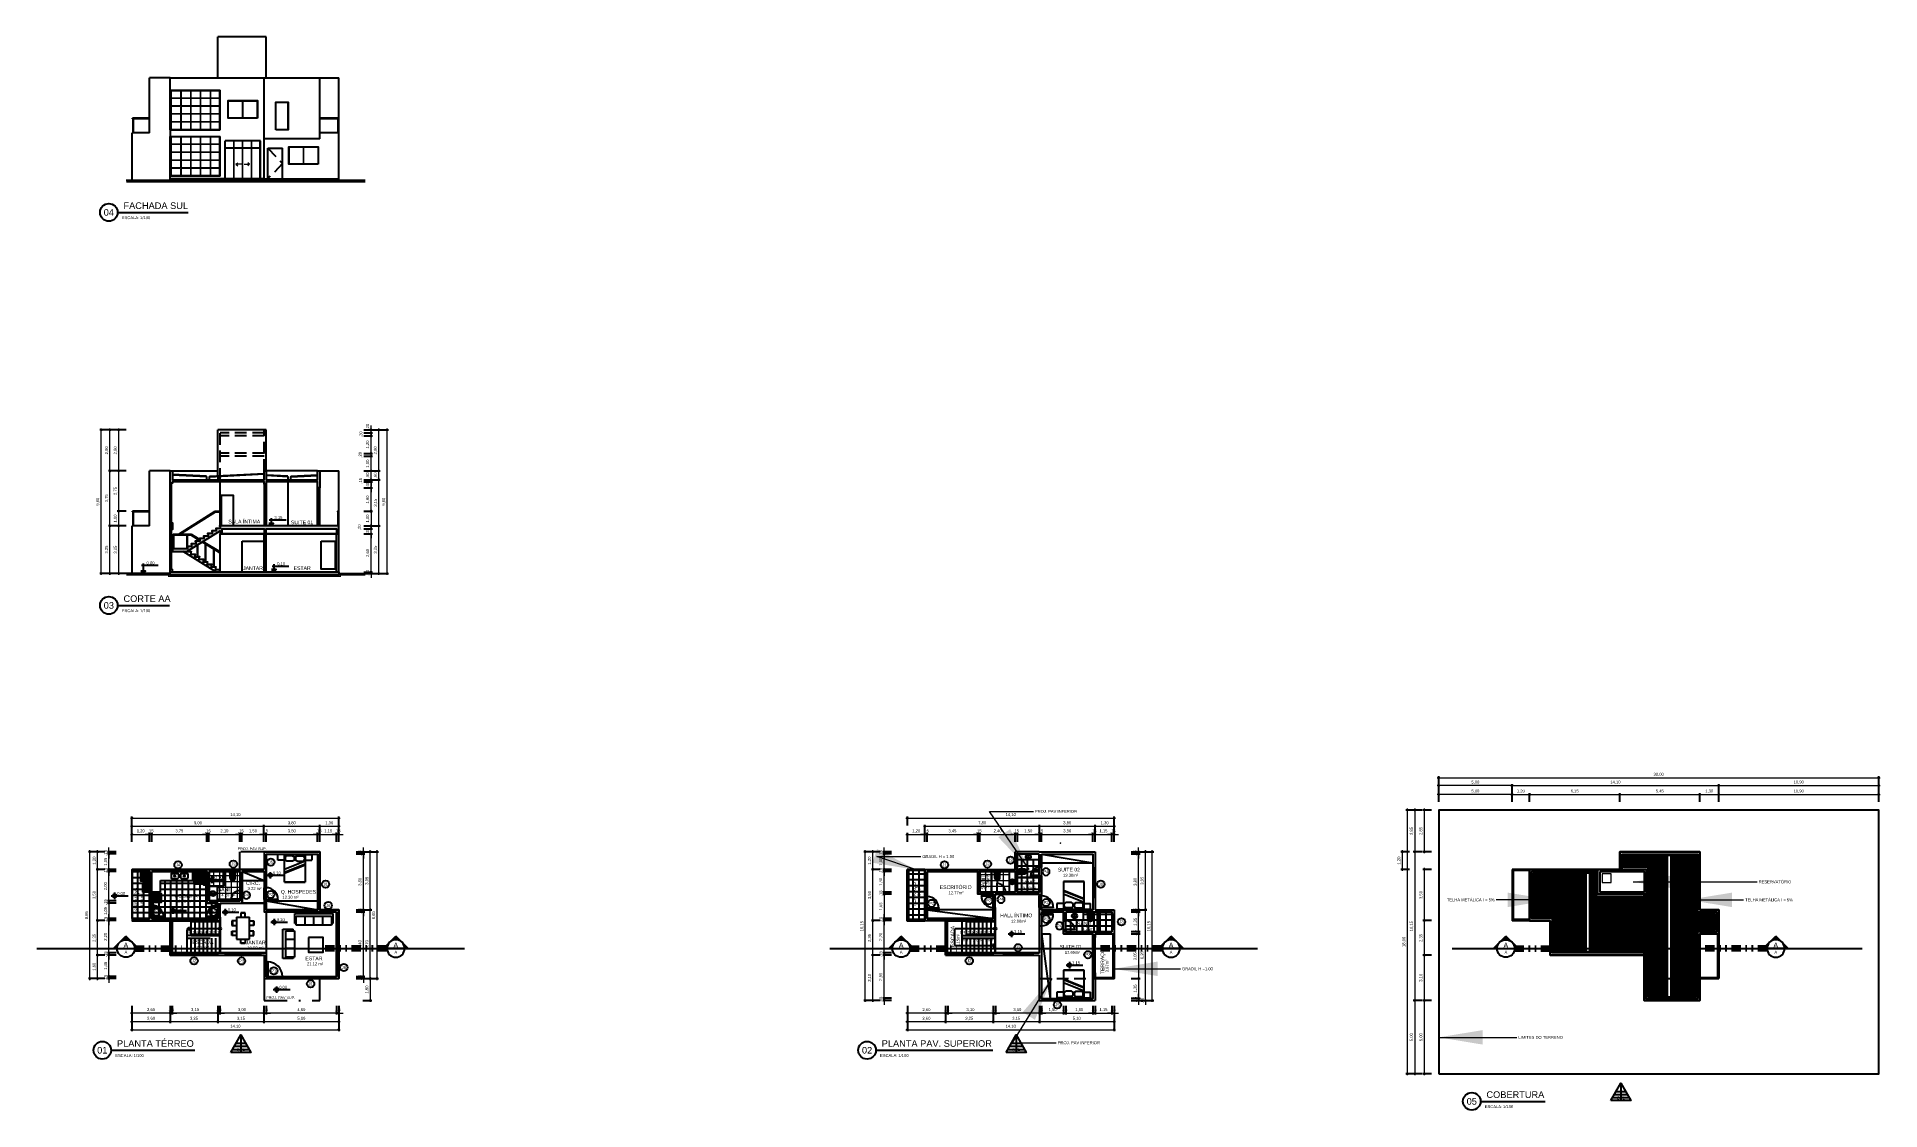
# Model space of a CAD drawing. Header units: metres. Extents: x 47360 to 47486, y 23388 to 23461.
import ezdxf
from ezdxf.enums import TextEntityAlignment as Align

# ---------------------------------------------------------------- set-up
doc = ezdxf.new("R2010")
doc.units = ezdxf.units.M
doc.header["$LTSCALE"] = 0.25
for name, pattern in [('DASHDOT2', [12.7, 6.35, -3.175, 0, -3.175]), ('DIVIDEX2', [63.5, 25.4, -12.7, 0, -12.7, 0, -12.7]), ('HIDDEN2', [4.7625, 3.175, -1.5875])]:
    doc.linetypes.add(name, pattern=pattern)
doc.layers.add('ARQ_0', color=7, linetype='Continuous', true_color=0xff7400, plot=False)
doc.layers.add('ARQ_0_AREAS', color=7, linetype='Continuous', true_color=0x5a1694, plot=False)
for name, color, linetype in [('ARQ_ALV CT', 4, 'Continuous'), ('ARQ_ALV VS', 2, 'Continuous'), ('ARQ_CONC CT', 6, 'Continuous'), ('ARQ_DIV', 3, 'Continuous'), ('ARQ_ESQ CT', 2, 'Continuous'), ('ARQ_GRADIL', 2, 'Continuous'), ('ARQ_METAL CT', 2, 'Continuous'), ('ARQ_METAL VS', 1, 'Continuous'), ('ARQ_MOB 01', 1, 'Continuous'), ('ARQ_MOB 02', 2, 'Continuous'), ('ARQ_PISO 01', 1, 'Continuous'), ('ARQ_PROJ INF', 1, 'HIDDEN2'), ('ARQ_PROJ SUP', 1, 'DASHDOT2'), ('ARQ_SAN 01', 1, 'Continuous'), ('ARQ_SAN 02', 2, 'Continuous'), ('ARQ_SIMB 01', 1, 'Continuous'), ('ARQ_TXT 01', 1, 'Continuous'), ('ARQ_VISTA 01', 1, 'Continuous'), ('ARQ_VISTA 02', 2, 'Continuous'), ('ARQ_VISTA 03', 3, 'Continuous'), ('ARQ_VISTA 04', 4, 'Continuous'), ('SIMB_01', 1, 'Continuous'), ('SIMB_02', 2, 'Continuous'), ('SIMB_PREENCHIMENTO', 253, 'Continuous'), ('SIMB_TXT', 1, 'Continuous')]:
    doc.layers.add(name, color=color, linetype=linetype)
for name, color, linetype, lineweight in [('ARQ_CINZA 02', 251, 'Continuous', 9), ('ARQ_CINZA 03', 252, 'Continuous', 9), ('ARQ_CINZA 04', 253, 'Continuous', 9), ('ARQ_CINZA 06', 255, 'Continuous', 9), ('SIMB_LCT', 252, 'DIVIDEX2', 100)]:
    doc.layers.add(name, color=color, linetype=linetype, lineweight=lineweight)
doc.layers.add('ARQ_COTA_AZUL', color=5, linetype='Continuous', lineweight=20, true_color=0x0000ff)
doc.styles.add('Annot_1.5mm', font='arial.ttf', dxfattribs={"height": 1.5})
doc.styles.add('Annot_1.8mm', font='arial.ttf', dxfattribs={"height": 1.8})
doc.styles.add('Annot_2.0mm', font='arial.ttf', dxfattribs={"height": 2})
doc.styles.add('Annot_2.5mm', font='arial.ttf', dxfattribs={"height": 2.5})
doc.styles.add('cota', font='arial.ttf')
doc.styles.add('SIMB', font='arial.ttf')
doc.dimstyles.new('Info 01 - annot', dxfattribs={"dimtxt": 2, "dimasz": 3, "dimexe": 1, "dimexo": 1, "dimgap": 1, "dimtad": 1, "dimzin": 4, "dimtxsty": 'cota', "dimblk": 'DOTSMALL', "dimcen": 2, "dimdle": 1, "dimclrd": 256, "dimclre": 256, "dimclrt": 1, "dimazin": 2, "dimtfac": 0.09, "dimtix": 1, "dimtmove": 2, "dimatfit": 2, "dimfxl": 5, "dimfxlon": 1, "dimtolj": 1, "dimtzin": 4, "dimlwd": -1, "dimarcsym": 1})

msp = doc.modelspace()

# ---------------------------------------------------------------- texts
at = {"color": 1, "insert": (47461.346, 23392.657), "char_height": 0.2, "attachment_point": 1, "style": 'cota'}
msp.add_mtext('\\A1;LIMITES DO TERRENO', dxfattribs=at)
at = {"layer": 'ARQ_COTA_AZUL', "color": 1, "char_height": 0.2, "style": 'cota'}
for s, insert, attachment_point in [('\\A1;PROJ. PAV INFERIOR', (47428.376, 23408.079), 1), ('\\A1;GRADIL H = 1.00', (47420.698, 23404.993), 1), ('\\A1;RESERVATÓRIO', (47477.732, 23403.268), 1), ('\\A1;TELHA METÁLICA I = 5%', (47459.718, 23402.04), 3), ('\\A1;TELHA METÁLICA I = 5%', (47476.801, 23402.04), 1), ('\\A1;GRADIL H =1.00', (47438.406, 23397.334), 1), ('\\A1;PROJ. PAV INFERIOR', (47429.935, 23392.289), 1)]:
    msp.add_mtext(s, dxfattribs=dict(at, insert=insert, attachment_point=attachment_point))
at = {"layer": 'ARQ_TXT 01', "attachment_point": 1}
for s, insert, char_height, width, style in [('SALA ÍNTIMA', (47373.384, 23427.878), 0.25, 2.41083, 'Annot_2.5mm'), ('SUITE 01', (47377.652, 23427.824), 0.25, 2.41083, 'Annot_2.5mm'), ('JANTAR', (47374.383, 23424.698), 0.25, 2.41083, 'Annot_2.5mm'), ('ESTAR', (47377.832, 23424.702), 0.25, 2.41083, 'Annot_2.5mm'), ('PROJ. PAV SUP.', (47374.02, 23405.514), 0.18, 3.86234, 'Annot_1.8mm'), ('SUITE 02', (47429.937, 23404.127), 0.25, 2.41083, 'Annot_2.5mm'), ('SANIT.', (47372.659, 23402.775), 0.25, 3.21293, 'Annot_2.5mm'), ('CIRC.', (47374.587, 23403.204), 0.25, 2.41083, 'Annot_2.5mm'), ('3.22 m²', (47374.692, 23402.807), 0.2, 1.1094, 'Annot_2.0mm'), ('Q. HOSPEDES', (47376.958, 23402.616), 0.25, 2.41083, 'Annot_2.5mm'), ('ESCRITÓRIO', (47421.888, 23402.931), 0.25, 2.41083, 'Annot_2.5mm'), ('SANIT.', (47427.388, 23403.255), 0.25, 2.41083, 'Annot_2.5mm'), ('3.90m²', (47427.56, 23402.848), 0.2, 1.1094, 'Annot_2.0mm'), ('13.30m²', (47430.291, 23403.717), 0.2, 1.1094, 'Annot_2.0mm'), ('COZINHA', (47369.707, 23402.34), 0.25, 2.41083, 'Annot_2.5mm'), ('12.79 m²', (47369.811, 23401.943), 0.2, 1.1094, 'Annot_2.0mm'), ('4.20 m²', (47372.906, 23402.378), 0.2, 1.1094, 'Annot_2.0mm'), ('13.30 m²', (47377.063, 23402.219), 0.2, 1.1094, 'Annot_2.0mm'), ('12.77m²', (47422.485, 23402.521), 0.2, 1.1094, 'Annot_2.0mm'), ('HALL ÍNTIMO', (47426.005, 23401.004), 0.25, 2.41083, 'Annot_2.5mm'), ('12.00m²', (47426.748, 23400.579), 0.2, 1.1094, 'Annot_2.0mm'), ('SANIT.', (47431.246, 23400.452), 0.25, 2.41083, 'Annot_2.5mm'), ('8', (47370.645, 23399.811), 0.18, 1.02, 'Annot_1.8mm'), ('7', (47370.925, 23399.811), 0.18, 1.02, 'Annot_1.8mm'), ('ESCADA', (47370.923, 23399.181), 0.25, 2.41083, 'Annot_2.5mm'), ('6', (47371.205, 23399.811), 0.18, 1.02, 'Annot_1.8mm'), ('5', (47371.485, 23399.811), 0.18, 1.02, 'Annot_1.8mm'), ('4', (47371.765, 23399.811), 0.18, 1.02, 'Annot_1.8mm'), ('3', (47372.045, 23399.811), 0.18, 1.02, 'Annot_1.8mm'), ('2', (47372.325, 23399.811), 0.18, 1.02, 'Annot_1.8mm'), ('1', (47372.605, 23399.811), 0.18, 1.02, 'Annot_1.8mm'), ('JANTAR', (47374.568, 23399.157), 0.25, 2.41083, 'Annot_2.5mm'), ('9', (47423.25, 23399.81), 0.15, 1.02, 'Annot_1.5mm'), ('10', (47423.447, 23399.252), 0.15, 1.02, 'Annot_1.5mm'), ('8', (47423.509, 23399.811), 0.15, 1.02, 'Annot_1.5mm'), ('11', (47423.745, 23399.252), 0.15, 1.02, 'Annot_1.5mm'), ('7', (47423.789, 23399.811), 0.15, 1.02, 'Annot_1.5mm'), ('12', (47424.025, 23399.252), 0.15, 1.02, 'Annot_1.5mm'), ('6', (47424.069, 23399.811), 0.15, 1.02, 'Annot_1.5mm'), ('13', (47424.305, 23399.252), 0.15, 1.02, 'Annot_1.5mm'), ('5', (47424.349, 23399.811), 0.15, 1.02, 'Annot_1.5mm'), ('14', (47424.585, 23399.252), 0.15, 1.02, 'Annot_1.5mm'), ('4', (47424.629, 23399.811), 0.15, 1.02, 'Annot_1.5mm'), ('15', (47424.865, 23399.252), 0.15, 1.02, 'Annot_1.5mm'), ('3', (47424.909, 23399.811), 0.15, 1.02, 'Annot_1.5mm'), ('16', (47425.145, 23399.252), 0.15, 1.02, 'Annot_1.5mm'), ('2', (47425.189, 23399.811), 0.15, 1.02, 'Annot_1.5mm'), ('17', (47425.425, 23399.252), 0.15, 1.02, 'Annot_1.5mm'), ('1', (47425.469, 23399.811), 0.15, 1.02, 'Annot_1.5mm'), ('SUITE 01', (47430.06, 23398.866), 0.25, 2.41083, 'Annot_2.5mm'), ('4.25m²', (47431.6, 23400.042), 0.2, 1.1094, 'Annot_2.0mm'), ('7.15m²', (47371.21, 23398.784), 0.2, 1.1094, 'Annot_2.0mm'), ('10.62 m²', (47374.672, 23398.76), 0.2, 1.1094, 'Annot_2.0mm'), ('ESTAR', (47378.634, 23398.068), 0.25, 2.41083, 'Annot_2.5mm'), ('21.12 m²', (47378.738, 23397.67), 0.2, 1.1094, 'Annot_2.0mm'), ('17.65m²', (47430.414, 23398.456), 0.2, 1.1094, 'Annot_2.0mm'), ('PROJ. PAV SUP.', (47375.962, 23395.364), 0.18, 3.86234, 'Annot_1.8mm')]:
    msp.add_mtext(s, dxfattribs=dict(at, insert=insert, char_height=char_height, width=width, style=style))
at = {"layer": 'ARQ_TXT 01', "attachment_point": 1, "rotation": 90}
for s, insert, char_height, width, style in [('SERVIÇO', (47367, 23401.186), 0.25, 3.21293, 'Annot_2.5mm'), ('TERRAÇO', (47420.008, 23401.469), 0.25, 2.41083, 'Annot_2.5mm'), ('4.20m²', (47420.367, 23401.975), 0.2, 1.1094, 'Annot_2.0mm'), ('SANIT.', (47424.715, 23402.64), 0.25, 2.41083, 'Annot_2.5mm'), ('3.36m²', (47425.061, 23402.765), 0.2, 1.1094, 'Annot_2.0mm'), ('3.84 m²', (47367.397, 23401.433), 0.2, 1.1094, 'Annot_2.0mm'), ('ESCADA', (47422.639, 23398.72), 0.25, 2.41083, 'Annot_2.5mm'), ('7.15m²', (47423.036, 23398.734), 0.2, 1.1094, 'Annot_2.0mm'), ('TERRAÇO', (47432.854, 23396.87), 0.25, 2.41083, 'Annot_2.5mm'), ('3.97m²', (47433.201, 23396.995), 0.2, 1.1094, 'Annot_2.0mm')]:
    msp.add_mtext(s, dxfattribs=dict(at, insert=insert, char_height=char_height, width=width, style=style))

# ---------------------------------------------------------------- blocks, each defined once
blk = doc.blocks.new('*U14')
at = {"layer": 'SIMB_02'}
blk.add_line((6, 0), (63.1, 0), dxfattribs=at)
blk.add_circle((0, 0), 6, dxfattribs=at)
at = {"layer": 'SIMB_TXT', "style": 'SIMB'}
blk.add_text('ESCALA:', height=2, dxfattribs=at).set_placement((8.9, -4.6))
blk.add_attdef('NUM', text='', height=4.5, dxfattribs=at).set_placement((0, 0), align=Align.MIDDLE_CENTER)
blk.add_attdef('TITULO_DO_DESENHO', text='', height=4.5, dxfattribs=at).set_placement((10, 1), align=Align.BOTTOM_LEFT)
blk.add_attdef('ESCALA', (21.3, -4.6), '', height=2, dxfattribs=at)
blk = doc.blocks.new('g80')
at = {"true_color": 0xffffff}
h = blk.add_hatch(color=7, dxfattribs=at)
h.dxf.hatch_style = 1
h.paths.add_polyline_path([(0, -0.73), (0.07, -0.73), (0.07, -0.77), (0.16, -0.77), (0.16, -0.73), (0.8, -0.73), (0.8, 0), (0.67, 0), (0.67, 0.07), (0.13, 0.07), (0.13, 0), (0, 0)])
at = {"layer": 'ARQ_MOB 02'}
for p, q in [((0, 0), (0, -0.73)), ((0.8, 0), (0, 0)), ((0.13, 0), (0.13, 0.07)), ((0.67, 0.07), (0.13, 0.07)), ((0.67, 0), (0.67, 0.07)), ((0.8, -0.73), (0.8, 0)), ((0, -0.67), (0.8, -0.67)), ((0, -0.73), (0.8, -0.73))]:
    blk.add_line(p, q, dxfattribs=at)
blk.add_lwpolyline([(0.07, -0.73), (0.16, -0.73), (0.16, -0.77), (0.07, -0.77)], close=True, dxfattribs=at)
blk = doc.blocks.new('PIA')
at = {"layer": 'ARQ_MOB 01'}
for p, q in [((-0.35, 0.2), (-0.35, -0.2)), ((-0.05, 0.25), (-0.3, 0.25)), ((0, 0.2), (0, -0.2)), ((-0.05, -0.25), (-0.3, -0.25))]:
    blk.add_line(p, q, dxfattribs=at)
blk.add_circle((-0.175, 0), 0.0461, dxfattribs=at)
for centre, start, end in [((-0.3, 0.2), 90, 180), ((-0.05, 0.2), 0, 90), ((-0.3, -0.2), 180, 270), ((-0.05, -0.2), 270, 0)]:
    blk.add_arc(centre, 0.05, start, end, dxfattribs=at)
blk = doc.blocks.new('*U15')
at = {"layer": 'SIMB_02'}
blk.add_circle((0, 0), 2.5, dxfattribs=at)
at = {"layer": 'SIMB_TXT', "style": 'SIMB'}
blk.add_attdef('CDESQ', text='', height=2, dxfattribs=at).set_placement((0, 0), align=Align.MIDDLE_CENTER)
blk = doc.blocks.new('maq. lavar_02')
at = {"true_color": 0xffffff}
h = blk.add_hatch(color=7, dxfattribs=at)
h.dxf.hatch_style = 1
h.paths.add_polyline_path([(0.75, 0), (0, 0), (0, 0.8), (0.75, 0.8)])
for points in [[(0.75, 0), (0, 0), (0, 0.8), (0.75, 0.8), (0.75, 0)], [(0, 0.1), (0.75, 0.1)]]:
    blk.add_lwpolyline(points)
for points in [[(0.05, 0.02), (0.05, 0.08), (0.17, 0.08), (0.17, 0.02)], [(0.26, 0.02), (0.26, 0.08), (0.38, 0.08), (0.38, 0.02)], [(0.5, 0.02), (0.5, 0.08), (0.62, 0.08), (0.62, 0.02)]]:
    blk.add_lwpolyline(points, close=True)
blk.add_lwpolyline([(0.1, 0.24), (0.1, 0.65, -0.414214), (0.15, 0.7), (0.6, 0.7, -0.414214), (0.65, 0.65), (0.65, 0.25, -0.414214), (0.6, 0.2), (0.15, 0.2)], format="xyb")
blk.add_arc((0.15, 0.25), 0.05, 173.8325, 273.1265)
blk = doc.blocks.new('tanque_05')
at = {"true_color": 0xffffff}
h = blk.add_hatch(color=7, dxfattribs=at)
h.dxf.hatch_style = 1
edge = h.paths.add_edge_path()
edge.add_line((-0.27, -0.49), (0.27, -0.49))
edge.add_arc((0.27, -0.46), 0.0304, 270, 360)
edge.add_line((0.3, -0.46), (0.3, -0.01))
edge.add_arc((0.29, -0.01), 0.0101, 0, 90)
edge.add_line((0.29, 0), (-0.29, 0))
edge.add_arc((-0.29, -0.01), 0.0101, 90, 180)
edge.add_line((-0.3, -0.01), (-0.3, -0.46))
edge.add_arc((-0.27, -0.46), 0.0304, 180, 270)
for p, q in [((-0.26, -0.32), (0.26, -0.32)), ((0.26, -0.33), (-0.26, -0.33)), ((0.26, -0.35), (-0.26, -0.35)), ((-0.26, -0.35), (0.26, -0.35)), ((0.26, -0.37), (-0.26, -0.37)), ((-0.26, -0.37), (0.26, -0.37)), ((0.26, -0.39), (-0.26, -0.39)), ((-0.26, -0.39), (0.26, -0.39)), ((0.26, -0.41), (-0.26, -0.41)), ((-0.26, -0.41), (0.26, -0.41)), ((-0.26, -0.43), (0.26, -0.43)), ((-0.25, -0.45), (0.25, -0.45))]:
    blk.add_line(p, q)
for points in [[(-0.27, -0.49), (0.27, -0.49, 0.414214), (0.3, -0.46), (0.3, -0.01, 0.414214), (0.29, 0), (-0.29, 0, 0.414214), (-0.3, -0.01), (-0.3, -0.46, 0.414214)], [(-0.2, -0.29), (0.2, -0.29, 0.414214), (0.22, -0.27), (0.22, -0.09, 0.414214), (0.2, -0.07), (-0.2, -0.07, 0.414214), (-0.22, -0.09), (-0.22, -0.27, 0.414214)]]:
    blk.add_lwpolyline(points, format="xyb", close=True)
for points in [[(0.26, -0.28), (0.26, -0.06, 0.414214), (0.24, -0.04), (-0.24, -0.04, 0.414214), (-0.26, -0.06), (-0.26, -0.28)], [(-0.26, -0.28), (-0.26, -0.3, 0.414214), (-0.25, -0.31), (-0.24, -0.31), (0.23, -0.31), (0.25, -0.31, 0.414214), (0.26, -0.3), (0.26, -0.28)], [(-0.26, -0.31), (-0.26, -0.43, 0.414214), (-0.24, -0.45), (0.24, -0.45, 0.414214), (0.26, -0.43), (0.26, -0.31, 0.414214)]]:
    blk.add_lwpolyline(points, format="xyb")
blk.add_lwpolyline([(0.26, -0.43), (-0.26, -0.43)])
blk.add_circle((0, -0.17), 0.0284)
blk = doc.blocks.new('fogão_01')
at = {"true_color": 0xffffff}
h = blk.add_hatch(color=7, dxfattribs=at)
h.dxf.hatch_style = 1
h.paths.add_polyline_path([(0, -0.3), (-0.63, -0.3), (-0.63, 0.3), (0, 0.3)])
blk.add_lwpolyline([(0, -0.3), (-0.63, -0.3), (-0.63, 0.3), (0, 0.3)], close=True)
for points, const_width in [([(-0.58, 0.22), (-0.62, 0.22), (-0.62, 0.18), (-0.58, 0.18)], 0.005), ([(-0.58, 0.12), (-0.62, 0.12), (-0.62, 0.08), (-0.58, 0.08)], 0.005), ([(-0.58, 0.02), (-0.62, 0.02), (-0.62, -0.02), (-0.58, -0.02)], 0.005), ([(-0.58, -0.3), (-0.58, 0.3)], 0.005), ([(-0.54, 0.26), (-0.04, 0.26), (-0.04, -0.26), (-0.54, -0.26), (-0.54, 0.26)], 0.0045), ([(-0.54, 0), (-0.04, 0)], 0.0045), ([(-0.44, 0.15), (-0.45, 0.16)], 0.0045), ([(-0.44, 0.12), (-0.45, 0.11)], 0.0045), ([(-0.41, 0.15), (-0.4, 0.16)], 0.0045), ([(-0.41, 0.12), (-0.4, 0.11)], 0.0045), ([(-0.3, 0.26), (-0.3, -0.26)], 0.0045), ([(-0.18, 0.15), (-0.2, 0.16)], 0.0045), ([(-0.18, 0.12), (-0.2, 0.11)], 0.0045), ([(-0.16, 0.15), (-0.14, 0.16)], 0.0045), ([(-0.16, 0.12), (-0.14, 0.11)], 0.0045), ([(-0.58, -0.08), (-0.62, -0.08), (-0.62, -0.12), (-0.58, -0.12)], 0.005), ([(-0.58, -0.18), (-0.62, -0.18), (-0.62, -0.22), (-0.58, -0.22)], 0.005), ([(-0.44, -0.12), (-0.45, -0.1)], 0.0045), ([(-0.44, -0.15), (-0.45, -0.16)], 0.0045), ([(-0.41, -0.12), (-0.4, -0.1)], 0.0045), ([(-0.41, -0.14), (-0.4, -0.16)], 0.0045), ([(-0.19, -0.12), (-0.2, -0.11)], 0.0045), ([(-0.18, -0.15), (-0.2, -0.16)], 0.0045), ([(-0.16, -0.12), (-0.14, -0.11)], 0.0045), ([(-0.16, -0.15), (-0.14, -0.16)], 0.0045)]:
    blk.add_lwpolyline(points, dxfattribs=dict(const_width=const_width))
for points in [[(-0.6, 0.22), (-0.6, 0.18)], [(-0.6, 0.12), (-0.6, 0.08)], [(-0.6, 0.02), (-0.6, -0.02)], [(-0.6, -0.08), (-0.6, -0.12)], [(-0.6, -0.18), (-0.6, -0.22)]]:
    blk.add_lwpolyline(points)
for centre in [(-0.43, 0.13), (-0.17, 0.13), (-0.43, -0.13), (-0.17, -0.13)]:
    blk.add_circle(centre, 0.0314)
blk = doc.blocks.new('CAMA 180')
at = {"layer": 'ARQ_MOB 01'}
for p, q in [((0.4, 1.15), (0, 1.15)), ((0, 0.7), (0, 1.15)), ((1.9, 0.7), (0, 0.7)), ((0, 0.7), (0, -0.7)), ((0.1, 0.15), (0.1, 0.55)), ((0.2, 0.65), (0.35, 0.65)), ((0.2, 0.05), (0.35, 0.05)), ((0.4, 0.7), (0.4, 1.15)), ((0.45, -0.7), (1.03, 0.7)), ((0.45, 0.15), (0.45, 0.55)), ((0.66, -0.7), (1.24, 0.7)), ((0.72, -0.7), (1.29, 0.7)), ((1.9, -0.7), (1.9, 0.7)), ((1.9, 0.7), (1.9, -0.7)), ((0, -0.7), (1.9, -0.7)), ((0, -0.7), (0, -1.15)), ((0, -1.15), (0.4, -1.15)), ((0.1, -0.15), (0.1, -0.55)), ((0.2, -0.05), (0.35, -0.05)), ((0.2, -0.65), (0.35, -0.65)), ((0.4, -0.7), (0.4, -1.15)), ((0.45, -0.15), (0.45, -0.55))]:
    blk.add_line(p, q, dxfattribs=at)
for centre, start, end in [((0.2, 0.55), 90, 180), ((0.2, 0.15), 180, 270), ((0.35, 0.55), 0, 90), ((0.35, 0.15), 270, 0), ((0.2, -0.15), 90, 180), ((0.2, -0.55), 180, 270), ((0.35, -0.15), 0, 90), ((0.35, -0.55), 270, 0)]:
    blk.add_arc(centre, 0.1, start, end, dxfattribs=at)
blk = doc.blocks.new('S4')
at = {"ltscale": 0.1}
for p, q in [((0, 0.7), (0, 0)), ((0.1, 0.7), (0, 0.7)), ((0, 0), (2.6, 0)), ((2.5, 0.8), (0.1, 0.8)), ((0.1, 0.8), (0.1, 0.2)), ((0.1, 0.2), (2.5, 0.2)), ((0.7, 0.8), (0.7, 0.2)), ((1.3, 0.8), (1.3, 0.2)), ((1.9, 0.8), (1.9, 0.2)), ((2.5, 0.2), (2.5, 0.8)), ((2.5, 0.7), (2.6, 0.7)), ((2.6, 0), (2.6, 0.7))]:
    blk.add_line(p, q, dxfattribs=at)
blk = doc.blocks.new('S3')
at = {"ltscale": 0.1}
for p, q in [((0, 0), (-2, 0)), ((0, -0.7), (0, 0)), ((-2, 0), (-2, -0.7)), ((-1.9, -0.7), (-2, -0.7)), ((-0.1, -0.2), (-1.9, -0.2)), ((-1.9, -0.2), (-1.9, -0.8)), ((-1.9, -0.8), (-0.1, -0.8)), ((-1.3, -0.8), (-1.3, -0.2)), ((-0.7, -0.8), (-0.7, -0.2)), ((-0.1, -0.8), (-0.1, -0.2)), ((-0.1, -0.7), (0, -0.7))]:
    blk.add_line(p, q, dxfattribs=at)
blk = doc.blocks.new('VASO_BELL')
at = {"true_color": 0xffffff}
h = blk.add_hatch(color=7, dxfattribs=at)
h.dxf.hatch_style = 1
edge = h.paths.add_edge_path()
edge.add_line((0, 0), (0.37, 0))
edge.add_line((0.37, 0), (0.37, -0.13))
edge.add_line((0.37, -0.13), (0.37, -0.51))
edge.add_arc((0.19, -0.51), 0.185, 180, 360, ccw=False)
edge.add_line((0, -0.51), (0, -0.13))
edge.add_line((0, -0.13), (0, 0))
h = blk.add_hatch(color=7, dxfattribs=at)
h.dxf.hatch_style = 1
h.paths.add_polyline_path([(-0.01, -0.09), (-0.02, -0.09), (-0.02, -0.12), (-0.01, -0.12)])
h = blk.add_hatch(color=7, dxfattribs=at)
h.dxf.hatch_style = 1
h.paths.add_polyline_path([(0, -0.09), (-0.01, -0.09), (-0.01, -0.12), (0, -0.12)])
at = {"layer": 'ARQ_SAN 01'}
for p, q in [((0.06, -0.36), (0.06, -0.51)), ((0.06, -0.36), (0.06, -0.51)), ((0.08, -0.34), (0.29, -0.34)), ((0.08, -0.34), (0.29, -0.34)), ((0.14, -0.35), (0.14, -0.41)), ((0.23, -0.35), (0.23, -0.41)), ((0.31, -0.36), (0.31, -0.51)), ((0.31, -0.36), (0.31, -0.51))]:
    blk.add_line(p, q, dxfattribs=at)
for centre in [(0.11, -0.25), (0.26, -0.25)]:
    blk.add_circle(centre, 0.0075, dxfattribs=at)
for centre, radius, start, end in [((0.08, -0.36), 0.025, 90, 180), ((0.08, -0.36), 0.019, 90, 180), ((0.19, -0.51), 0.129, 179.7773, 0.2227), ((0.19, -0.5), 0.123, 182.6006, 357.3994), ((0.19, -0.59), 0.244, 91.4264, 101.8331), ((0.17, -0.41), 0.027, 180, 229.1678), ((0.19, -0.39), 0.053, 229.1678, 310.8322), ((0.18, -0.59), 0.244, 78.1669, 88.5736), ((0.2, -0.41), 0.027, 310.8322, 0), ((0.29, -0.36), 0.025, 0, 90), ((0.29, -0.36), 0.019, 0, 90)]:
    blk.add_arc(centre, radius, start, end, dxfattribs=at)
at = {"layer": 'ARQ_SAN 02'}
for p, q in [((0, 0), (0, -0.13)), ((0, 0), (0.37, 0)), ((0.37, 0), (0.37, -0.13)), ((-0.02, -0.09), (-0.01, -0.09)), ((-0.02, -0.12), (-0.02, -0.09)), ((-0.02, -0.12), (-0.01, -0.12)), ((-0.01, -0.12), (-0.01, -0.09)), ((0, -0.09), (-0.01, -0.09)), ((0, -0.12), (-0.01, -0.12)), ((0, -0.51), (0, -0.13)), ((0.03, -0.33), (0.03, -0.51)), ((0.05, -0.31), (0.32, -0.31)), ((0.3, -0.19), (0.07, -0.19)), ((0.34, -0.33), (0.34, -0.51)), ((0.37, -0.51), (0.37, -0.13))]:
    blk.add_line(p, q, dxfattribs=at)
for centre, radius, start, end in [((0.07, -0.13), 0.069, 180, 270), ((0.19, -0.51), 0.185, 180, 0), ((0.05, -0.33), 0.025, 90, 180), ((0.19, -0.51), 0.159, 180, 0), ((0.3, -0.13), 0.069, 270, 0), ((0.32, -0.33), 0.025, 0, 90)]:
    blk.add_arc(centre, radius, start, end, dxfattribs=at)
blk = doc.blocks.new('_DotSmall')
at = {"color": 0, "linetype": 'ByBlock', "const_width": 0.5}
blk.add_lwpolyline([(-0.0625, 0, 1), (0.0625, 0, 1)], format="xyb", close=True, dxfattribs=at)
blk = doc.blocks.new('*D24')
at = {"layer": 'ARQ_COTA_AZUL', "transparency": 16777216}
blk.add_line((47366.71, 23406.96), (47375.91, 23406.96), dxfattribs=at)
at = {"layer": 'ARQ_COTA_AZUL', "lineweight": -2, "transparency": 16777216}
for p, q in [((47366.81, 23406.46), (47366.81, 23407.06)), ((47375.81, 23406.46), (47375.81, 23407.06))]:
    blk.add_line(p, q, dxfattribs=at)
at = {"layer": 'ARQ_COTA_AZUL', "transparency": 16777216, "xscale": 0.3, "yscale": 0.3, "zscale": 0.3, "rotation": 180}
blk.add_blockref('_DotSmall', (47366.81, 23406.96), dxfattribs=at)
at = {"layer": 'ARQ_COTA_AZUL', "transparency": 16777216, "xscale": 0.3, "yscale": 0.3, "zscale": 0.3}
blk.add_blockref('_DotSmall', (47375.81, 23406.96), dxfattribs=at)
at = {"layer": 'ARQ_COTA_AZUL', "color": 1, "transparency": 16777216, "insert": (47371.31, 23407.18), "char_height": 0.2, "attachment_point": 5, "style": 'cota'}
blk.add_mtext('\\A1;9,00', dxfattribs=at)
blk = doc.blocks.new('*D25')
at = {"layer": 'ARQ_COTA_AZUL', "transparency": 16777216}
blk.add_line((47375.71, 23406.96), (47379.71, 23406.96), dxfattribs=at)
at = {"layer": 'ARQ_COTA_AZUL', "lineweight": -2, "transparency": 16777216}
for p, q in [((47375.81, 23406.46), (47375.81, 23407.06)), ((47379.61, 23406.46), (47379.61, 23407.06))]:
    blk.add_line(p, q, dxfattribs=at)
at = {"layer": 'ARQ_COTA_AZUL', "transparency": 16777216, "xscale": 0.3, "yscale": 0.3, "zscale": 0.3, "rotation": 180}
blk.add_blockref('_DotSmall', (47375.81, 23406.96), dxfattribs=at)
at = {"layer": 'ARQ_COTA_AZUL', "transparency": 16777216, "xscale": 0.3, "yscale": 0.3, "zscale": 0.3}
blk.add_blockref('_DotSmall', (47379.61, 23406.96), dxfattribs=at)
at = {"layer": 'ARQ_COTA_AZUL', "color": 1, "transparency": 16777216, "insert": (47377.71, 23407.18), "char_height": 0.2, "attachment_point": 5, "style": 'cota'}
blk.add_mtext('\\A1;3,80', dxfattribs=at)
blk = doc.blocks.new('*D26')
at = {"layer": 'ARQ_COTA_AZUL', "transparency": 16777216}
blk.add_line((47379.51, 23406.96), (47381.01, 23406.96), dxfattribs=at)
at = {"layer": 'ARQ_COTA_AZUL', "lineweight": -2, "transparency": 16777216}
for p, q in [((47379.61, 23406.46), (47379.61, 23407.06)), ((47380.91, 23406.46), (47380.91, 23407.06))]:
    blk.add_line(p, q, dxfattribs=at)
at = {"layer": 'ARQ_COTA_AZUL', "transparency": 16777216, "xscale": 0.3, "yscale": 0.3, "zscale": 0.3, "rotation": 180}
blk.add_blockref('_DotSmall', (47379.61, 23406.96), dxfattribs=at)
at = {"layer": 'ARQ_COTA_AZUL', "transparency": 16777216, "xscale": 0.3, "yscale": 0.3, "zscale": 0.3}
blk.add_blockref('_DotSmall', (47380.91, 23406.96), dxfattribs=at)
at = {"layer": 'ARQ_COTA_AZUL', "color": 1, "transparency": 16777216, "insert": (47380.26, 23407.18), "char_height": 0.2, "attachment_point": 5, "style": 'cota'}
blk.add_mtext('\\A1;1,30', dxfattribs=at)
blk = doc.blocks.new('*D27')
at = {"layer": 'ARQ_COTA_AZUL', "transparency": 16777216}
blk.add_line((47366.71, 23406.41), (47368.11, 23406.41), dxfattribs=at)
at = {"layer": 'ARQ_COTA_AZUL', "lineweight": -2, "transparency": 16777216}
for p, q in [((47366.81, 23405.91), (47366.81, 23406.51)), ((47368.01, 23405.91), (47368.01, 23406.51))]:
    blk.add_line(p, q, dxfattribs=at)
at = {"layer": 'ARQ_COTA_AZUL', "transparency": 16777216, "xscale": 0.3, "yscale": 0.3, "zscale": 0.3, "rotation": 180}
blk.add_blockref('_DotSmall', (47366.81, 23406.41), dxfattribs=at)
at = {"layer": 'ARQ_COTA_AZUL', "transparency": 16777216, "xscale": 0.3, "yscale": 0.3, "zscale": 0.3}
blk.add_blockref('_DotSmall', (47368.01, 23406.41), dxfattribs=at)
at = {"layer": 'ARQ_COTA_AZUL', "color": 1, "transparency": 16777216, "insert": (47367.41, 23406.63), "char_height": 0.2, "attachment_point": 5, "style": 'cota'}
blk.add_mtext('\\A1;1,20', dxfattribs=at)
blk = doc.blocks.new('*D28')
at = {"layer": 'ARQ_COTA_AZUL', "transparency": 16777216}
for p, q in [((47368.01, 23406.41), (47367.71, 23406.41)), ((47368.01, 23406.41), (47368.16, 23406.41)), ((47368.16, 23406.41), (47368.46, 23406.41))]:
    blk.add_line(p, q, dxfattribs=at)
at = {"layer": 'ARQ_COTA_AZUL', "lineweight": -2, "transparency": 16777216}
for p, q in [((47368.01, 23405.91), (47368.01, 23406.51)), ((47368.16, 23405.91), (47368.16, 23406.51))]:
    blk.add_line(p, q, dxfattribs=at)
at = {"layer": 'ARQ_COTA_AZUL', "transparency": 16777216, "xscale": 0.3, "yscale": 0.3, "zscale": 0.3}
blk.add_blockref('_DotSmall', (47368.01, 23406.41), dxfattribs=at)
at = {"layer": 'ARQ_COTA_AZUL', "transparency": 16777216, "xscale": 0.3, "yscale": 0.3, "zscale": 0.3, "rotation": 180}
blk.add_blockref('_DotSmall', (47368.16, 23406.41), dxfattribs=at)
at = {"layer": 'ARQ_COTA_AZUL', "color": 1, "transparency": 16777216, "insert": (47368.09, 23406.63), "char_height": 0.2, "attachment_point": 5, "style": 'cota'}
blk.add_mtext('\\A1;,15', dxfattribs=at)
blk = doc.blocks.new('*D29')
at = {"layer": 'ARQ_COTA_AZUL', "transparency": 16777216}
blk.add_line((47368.06, 23406.41), (47372.01, 23406.41), dxfattribs=at)
at = {"layer": 'ARQ_COTA_AZUL', "lineweight": -2, "transparency": 16777216}
for p, q in [((47368.16, 23405.91), (47368.16, 23406.51)), ((47371.91, 23405.91), (47371.91, 23406.51))]:
    blk.add_line(p, q, dxfattribs=at)
at = {"layer": 'ARQ_COTA_AZUL', "transparency": 16777216, "xscale": 0.3, "yscale": 0.3, "zscale": 0.3, "rotation": 180}
blk.add_blockref('_DotSmall', (47368.16, 23406.41), dxfattribs=at)
at = {"layer": 'ARQ_COTA_AZUL', "transparency": 16777216, "xscale": 0.3, "yscale": 0.3, "zscale": 0.3}
blk.add_blockref('_DotSmall', (47371.91, 23406.41), dxfattribs=at)
at = {"layer": 'ARQ_COTA_AZUL', "color": 1, "transparency": 16777216, "insert": (47370.04, 23406.63), "char_height": 0.2, "attachment_point": 5, "style": 'cota'}
blk.add_mtext('\\A1;3,75', dxfattribs=at)
blk = doc.blocks.new('*D30')
at = {"layer": 'ARQ_COTA_AZUL', "transparency": 16777216}
for p, q in [((47371.91, 23406.41), (47371.61, 23406.41)), ((47371.91, 23406.41), (47372.06, 23406.41)), ((47372.06, 23406.41), (47372.36, 23406.41))]:
    blk.add_line(p, q, dxfattribs=at)
at = {"layer": 'ARQ_COTA_AZUL', "lineweight": -2, "transparency": 16777216}
for p, q in [((47371.91, 23405.91), (47371.91, 23406.51)), ((47372.06, 23405.91), (47372.06, 23406.51))]:
    blk.add_line(p, q, dxfattribs=at)
at = {"layer": 'ARQ_COTA_AZUL', "transparency": 16777216, "xscale": 0.3, "yscale": 0.3, "zscale": 0.3}
blk.add_blockref('_DotSmall', (47371.91, 23406.41), dxfattribs=at)
at = {"layer": 'ARQ_COTA_AZUL', "transparency": 16777216, "xscale": 0.3, "yscale": 0.3, "zscale": 0.3, "rotation": 180}
blk.add_blockref('_DotSmall', (47372.06, 23406.41), dxfattribs=at)
at = {"layer": 'ARQ_COTA_AZUL', "color": 1, "transparency": 16777216, "insert": (47371.99, 23406.63), "char_height": 0.2, "attachment_point": 5, "style": 'cota'}
blk.add_mtext('\\A1;,15', dxfattribs=at)
blk = doc.blocks.new('*D31')
at = {"layer": 'ARQ_COTA_AZUL', "transparency": 16777216}
blk.add_line((47371.96, 23406.41), (47374.26, 23406.41), dxfattribs=at)
at = {"layer": 'ARQ_COTA_AZUL', "lineweight": -2, "transparency": 16777216}
for p, q in [((47372.06, 23405.91), (47372.06, 23406.51)), ((47374.16, 23405.91), (47374.16, 23406.51))]:
    blk.add_line(p, q, dxfattribs=at)
at = {"layer": 'ARQ_COTA_AZUL', "transparency": 16777216, "xscale": 0.3, "yscale": 0.3, "zscale": 0.3, "rotation": 180}
blk.add_blockref('_DotSmall', (47372.06, 23406.41), dxfattribs=at)
at = {"layer": 'ARQ_COTA_AZUL', "transparency": 16777216, "xscale": 0.3, "yscale": 0.3, "zscale": 0.3}
blk.add_blockref('_DotSmall', (47374.16, 23406.41), dxfattribs=at)
at = {"layer": 'ARQ_COTA_AZUL', "color": 1, "transparency": 16777216, "insert": (47373.11, 23406.63), "char_height": 0.2, "attachment_point": 5, "style": 'cota'}
blk.add_mtext('\\A1;2,10', dxfattribs=at)
blk = doc.blocks.new('*D32')
at = {"layer": 'ARQ_COTA_AZUL', "transparency": 16777216}
for p, q in [((47374.16, 23406.41), (47373.86, 23406.41)), ((47374.16, 23406.41), (47374.31, 23406.41)), ((47374.31, 23406.41), (47374.61, 23406.41))]:
    blk.add_line(p, q, dxfattribs=at)
at = {"layer": 'ARQ_COTA_AZUL', "lineweight": -2, "transparency": 16777216}
for p, q in [((47374.16, 23405.91), (47374.16, 23406.51)), ((47374.31, 23405.91), (47374.31, 23406.51))]:
    blk.add_line(p, q, dxfattribs=at)
at = {"layer": 'ARQ_COTA_AZUL', "transparency": 16777216, "xscale": 0.3, "yscale": 0.3, "zscale": 0.3}
blk.add_blockref('_DotSmall', (47374.16, 23406.41), dxfattribs=at)
at = {"layer": 'ARQ_COTA_AZUL', "transparency": 16777216, "xscale": 0.3, "yscale": 0.3, "zscale": 0.3, "rotation": 180}
blk.add_blockref('_DotSmall', (47374.31, 23406.41), dxfattribs=at)
at = {"layer": 'ARQ_COTA_AZUL', "color": 1, "transparency": 16777216, "insert": (47374.24, 23406.63), "char_height": 0.2, "attachment_point": 5, "style": 'cota'}
blk.add_mtext('\\A1;,15', dxfattribs=at)
blk = doc.blocks.new('*D33')
at = {"layer": 'ARQ_COTA_AZUL', "transparency": 16777216}
blk.add_line((47374.21, 23406.41), (47375.91, 23406.41), dxfattribs=at)
at = {"layer": 'ARQ_COTA_AZUL', "lineweight": -2, "transparency": 16777216}
for p, q in [((47374.31, 23405.91), (47374.31, 23406.51)), ((47375.81, 23405.91), (47375.81, 23406.51))]:
    blk.add_line(p, q, dxfattribs=at)
at = {"layer": 'ARQ_COTA_AZUL', "transparency": 16777216, "xscale": 0.3, "yscale": 0.3, "zscale": 0.3, "rotation": 180}
blk.add_blockref('_DotSmall', (47374.31, 23406.41), dxfattribs=at)
at = {"layer": 'ARQ_COTA_AZUL', "transparency": 16777216, "xscale": 0.3, "yscale": 0.3, "zscale": 0.3}
blk.add_blockref('_DotSmall', (47375.81, 23406.41), dxfattribs=at)
at = {"layer": 'ARQ_COTA_AZUL', "color": 1, "transparency": 16777216, "insert": (47375.06, 23406.63), "char_height": 0.2, "attachment_point": 5, "style": 'cota'}
blk.add_mtext('\\A1;1,50', dxfattribs=at)
blk = doc.blocks.new('*D34')
at = {"layer": 'ARQ_COTA_AZUL', "transparency": 16777216}
for p, q in [((47375.81, 23406.41), (47375.51, 23406.41)), ((47375.81, 23406.41), (47375.96, 23406.41)), ((47375.96, 23406.41), (47376.26, 23406.41))]:
    blk.add_line(p, q, dxfattribs=at)
at = {"layer": 'ARQ_COTA_AZUL', "lineweight": -2, "transparency": 16777216}
for p, q in [((47375.81, 23405.91), (47375.81, 23406.51)), ((47375.96, 23405.91), (47375.96, 23406.51))]:
    blk.add_line(p, q, dxfattribs=at)
at = {"layer": 'ARQ_COTA_AZUL', "transparency": 16777216, "xscale": 0.3, "yscale": 0.3, "zscale": 0.3}
blk.add_blockref('_DotSmall', (47375.81, 23406.41), dxfattribs=at)
at = {"layer": 'ARQ_COTA_AZUL', "transparency": 16777216, "xscale": 0.3, "yscale": 0.3, "zscale": 0.3, "rotation": 180}
blk.add_blockref('_DotSmall', (47375.96, 23406.41), dxfattribs=at)
at = {"layer": 'ARQ_COTA_AZUL', "color": 1, "transparency": 16777216, "insert": (47375.89, 23406.63), "char_height": 0.2, "attachment_point": 5, "style": 'cota'}
blk.add_mtext('\\A1;,15', dxfattribs=at)
blk = doc.blocks.new('*D35')
at = {"layer": 'ARQ_COTA_AZUL', "transparency": 16777216}
blk.add_line((47375.86, 23406.41), (47379.56, 23406.41), dxfattribs=at)
at = {"layer": 'ARQ_COTA_AZUL', "lineweight": -2, "transparency": 16777216}
for p, q in [((47375.96, 23405.91), (47375.96, 23406.51)), ((47379.46, 23405.91), (47379.46, 23406.51))]:
    blk.add_line(p, q, dxfattribs=at)
at = {"layer": 'ARQ_COTA_AZUL', "transparency": 16777216, "xscale": 0.3, "yscale": 0.3, "zscale": 0.3, "rotation": 180}
blk.add_blockref('_DotSmall', (47375.96, 23406.41), dxfattribs=at)
at = {"layer": 'ARQ_COTA_AZUL', "transparency": 16777216, "xscale": 0.3, "yscale": 0.3, "zscale": 0.3}
blk.add_blockref('_DotSmall', (47379.46, 23406.41), dxfattribs=at)
at = {"layer": 'ARQ_COTA_AZUL', "color": 1, "transparency": 16777216, "insert": (47377.71, 23406.63), "char_height": 0.2, "attachment_point": 5, "style": 'cota'}
blk.add_mtext('\\A1;3,50', dxfattribs=at)
blk = doc.blocks.new('*D36')
at = {"layer": 'ARQ_COTA_AZUL', "transparency": 16777216}
for p, q in [((47379.46, 23406.41), (47379.16, 23406.41)), ((47379.46, 23406.41), (47379.61, 23406.41)), ((47379.61, 23406.41), (47379.91, 23406.41))]:
    blk.add_line(p, q, dxfattribs=at)
at = {"layer": 'ARQ_COTA_AZUL', "lineweight": -2, "transparency": 16777216}
for p, q in [((47379.46, 23405.91), (47379.46, 23406.51)), ((47379.61, 23405.91), (47379.61, 23406.51))]:
    blk.add_line(p, q, dxfattribs=at)
at = {"layer": 'ARQ_COTA_AZUL', "transparency": 16777216, "xscale": 0.3, "yscale": 0.3, "zscale": 0.3}
blk.add_blockref('_DotSmall', (47379.46, 23406.41), dxfattribs=at)
at = {"layer": 'ARQ_COTA_AZUL', "transparency": 16777216, "xscale": 0.3, "yscale": 0.3, "zscale": 0.3, "rotation": 180}
blk.add_blockref('_DotSmall', (47379.61, 23406.41), dxfattribs=at)
at = {"layer": 'ARQ_COTA_AZUL', "color": 1, "transparency": 16777216, "insert": (47379.54, 23406.63), "char_height": 0.2, "attachment_point": 5, "style": 'cota'}
blk.add_mtext('\\A1;,15', dxfattribs=at)
blk = doc.blocks.new('*D37')
at = {"layer": 'ARQ_COTA_AZUL', "transparency": 16777216}
blk.add_line((47379.51, 23406.41), (47380.86, 23406.41), dxfattribs=at)
at = {"layer": 'ARQ_COTA_AZUL', "lineweight": -2, "transparency": 16777216}
for p, q in [((47379.61, 23405.91), (47379.61, 23406.51)), ((47380.76, 23405.91), (47380.76, 23406.51))]:
    blk.add_line(p, q, dxfattribs=at)
at = {"layer": 'ARQ_COTA_AZUL', "transparency": 16777216, "xscale": 0.3, "yscale": 0.3, "zscale": 0.3, "rotation": 180}
blk.add_blockref('_DotSmall', (47379.61, 23406.41), dxfattribs=at)
at = {"layer": 'ARQ_COTA_AZUL', "transparency": 16777216, "xscale": 0.3, "yscale": 0.3, "zscale": 0.3}
blk.add_blockref('_DotSmall', (47380.76, 23406.41), dxfattribs=at)
at = {"layer": 'ARQ_COTA_AZUL', "color": 1, "transparency": 16777216, "insert": (47380.19, 23406.63), "char_height": 0.2, "attachment_point": 5, "style": 'cota'}
blk.add_mtext('\\A1;1,15', dxfattribs=at)
blk = doc.blocks.new('*D38')
at = {"layer": 'ARQ_COTA_AZUL', "transparency": 16777216}
for p, q in [((47380.76, 23406.41), (47380.46, 23406.41)), ((47380.76, 23406.41), (47380.91, 23406.41)), ((47380.91, 23406.41), (47381.21, 23406.41))]:
    blk.add_line(p, q, dxfattribs=at)
at = {"layer": 'ARQ_COTA_AZUL', "lineweight": -2, "transparency": 16777216}
for p, q in [((47380.76, 23405.91), (47380.76, 23406.51)), ((47380.91, 23405.91), (47380.91, 23406.51))]:
    blk.add_line(p, q, dxfattribs=at)
at = {"layer": 'ARQ_COTA_AZUL', "transparency": 16777216, "xscale": 0.3, "yscale": 0.3, "zscale": 0.3}
blk.add_blockref('_DotSmall', (47380.76, 23406.41), dxfattribs=at)
at = {"layer": 'ARQ_COTA_AZUL', "transparency": 16777216, "xscale": 0.3, "yscale": 0.3, "zscale": 0.3, "rotation": 180}
blk.add_blockref('_DotSmall', (47380.91, 23406.41), dxfattribs=at)
at = {"layer": 'ARQ_COTA_AZUL', "color": 1, "transparency": 16777216, "insert": (47380.84, 23406.63), "char_height": 0.2, "attachment_point": 5, "style": 'cota'}
blk.add_mtext('\\A1;,15', dxfattribs=at)
blk = doc.blocks.new('*D39')
at = {"layer": 'ARQ_COTA_AZUL', "transparency": 16777216}
blk.add_line((47383.06, 23396.47), (47383.06, 23401.37), dxfattribs=at)
at = {"layer": 'ARQ_COTA_AZUL', "lineweight": -2, "transparency": 16777216}
for p, q in [((47382.56, 23401.27), (47383.16, 23401.27)), ((47382.56, 23396.57), (47383.16, 23396.57))]:
    blk.add_line(p, q, dxfattribs=at)
at = {"layer": 'ARQ_COTA_AZUL', "transparency": 16777216, "xscale": 0.3, "yscale": 0.3, "zscale": 0.3}
for p, rotation in [((47383.06, 23401.27), 90), ((47383.06, 23396.57), 270)]:
    blk.add_blockref('_DotSmall', p, dxfattribs=dict(at, rotation=rotation))
at = {"layer": 'ARQ_COTA_AZUL', "color": 1, "transparency": 16777216, "insert": (47382.84, 23398.92), "char_height": 0.2, "attachment_point": 5, "rotation": 90, "style": 'cota'}
blk.add_mtext('\\A1;4,70', dxfattribs=at)
blk = doc.blocks.new('*D40')
at = {"layer": 'ARQ_COTA_AZUL', "lineweight": -2, "transparency": 16777216}
for p, q in [((47382.56, 23405.22), (47383.16, 23405.22)), ((47382.56, 23401.27), (47383.16, 23401.27))]:
    blk.add_line(p, q, dxfattribs=at)
at = {"layer": 'ARQ_COTA_AZUL', "transparency": 16777216}
blk.add_line((47383.06, 23401.17), (47383.06, 23405.32), dxfattribs=at)
at = {"layer": 'ARQ_COTA_AZUL', "transparency": 16777216, "xscale": 0.3, "yscale": 0.3, "zscale": 0.3}
for p, rotation in [((47383.06, 23405.22), 90), ((47383.06, 23401.27), 270)]:
    blk.add_blockref('_DotSmall', p, dxfattribs=dict(at, rotation=rotation))
at = {"layer": 'ARQ_COTA_AZUL', "color": 1, "transparency": 16777216, "insert": (47382.84, 23403.24), "char_height": 0.2, "attachment_point": 5, "rotation": 90, "style": 'cota'}
blk.add_mtext('\\A1;3,95', dxfattribs=at)
blk = doc.blocks.new('*D41')
at = {"layer": 'ARQ_COTA_AZUL', "lineweight": -2, "transparency": 16777216}
for p, q in [((47382.09, 23396.72), (47382.69, 23396.72)), ((47382.09, 23396.57), (47382.69, 23396.57))]:
    blk.add_line(p, q, dxfattribs=at)
at = {"layer": 'ARQ_COTA_AZUL', "transparency": 16777216}
for p, q in [((47382.59, 23396.72), (47382.59, 23397.02)), ((47382.59, 23396.57), (47382.59, 23396.72)), ((47382.59, 23396.57), (47382.59, 23396.27))]:
    blk.add_line(p, q, dxfattribs=at)
at = {"layer": 'ARQ_COTA_AZUL', "transparency": 16777216, "xscale": 0.3, "yscale": 0.3, "zscale": 0.3}
for p, rotation in [((47382.59, 23396.72), 270), ((47382.59, 23396.57), 90)]:
    blk.add_blockref('_DotSmall', p, dxfattribs=dict(at, rotation=rotation))
at = {"layer": 'ARQ_COTA_AZUL', "color": 1, "transparency": 16777216, "insert": (47382.37, 23396.64), "char_height": 0.2, "attachment_point": 5, "rotation": 90, "style": 'cota'}
blk.add_mtext('\\A1;,15', dxfattribs=at)
blk = doc.blocks.new('*D42')
at = {"layer": 'ARQ_COTA_AZUL', "lineweight": -2, "transparency": 16777216}
for p, q in [((47382.09, 23401.12), (47382.69, 23401.12)), ((47382.09, 23396.72), (47382.69, 23396.72))]:
    blk.add_line(p, q, dxfattribs=at)
at = {"layer": 'ARQ_COTA_AZUL', "transparency": 16777216}
blk.add_line((47382.59, 23396.62), (47382.59, 23401.22), dxfattribs=at)
at = {"layer": 'ARQ_COTA_AZUL', "transparency": 16777216, "xscale": 0.3, "yscale": 0.3, "zscale": 0.3}
for p, rotation in [((47382.59, 23401.12), 90), ((47382.59, 23396.72), 270)]:
    blk.add_blockref('_DotSmall', p, dxfattribs=dict(at, rotation=rotation))
at = {"layer": 'ARQ_COTA_AZUL', "color": 1, "transparency": 16777216, "insert": (47382.37, 23398.92), "char_height": 0.2, "attachment_point": 5, "rotation": 90, "style": 'cota'}
blk.add_mtext('\\A1;4,40', dxfattribs=at)
blk = doc.blocks.new('*D43')
at = {"layer": 'ARQ_COTA_AZUL', "transparency": 16777216}
for p, q in [((47382.59, 23401.27), (47382.59, 23401.57)), ((47382.59, 23401.12), (47382.59, 23401.27)), ((47382.59, 23401.12), (47382.59, 23400.82))]:
    blk.add_line(p, q, dxfattribs=at)
at = {"layer": 'ARQ_COTA_AZUL', "lineweight": -2, "transparency": 16777216}
for p, q in [((47382.09, 23401.27), (47382.69, 23401.27)), ((47382.09, 23401.12), (47382.69, 23401.12))]:
    blk.add_line(p, q, dxfattribs=at)
at = {"layer": 'ARQ_COTA_AZUL', "transparency": 16777216, "xscale": 0.3, "yscale": 0.3, "zscale": 0.3}
for p, rotation in [((47382.59, 23401.27), 270), ((47382.59, 23401.12), 90)]:
    blk.add_blockref('_DotSmall', p, dxfattribs=dict(at, rotation=rotation))
at = {"layer": 'ARQ_COTA_AZUL', "color": 1, "transparency": 16777216, "insert": (47382.37, 23401.19), "char_height": 0.2, "attachment_point": 5, "rotation": 90, "style": 'cota'}
blk.add_mtext('\\A1;,15', dxfattribs=at)
blk = doc.blocks.new('*D44')
at = {"layer": 'ARQ_COTA_AZUL', "transparency": 16777216}
blk.add_line((47382.59, 23401.17), (47382.59, 23405.17), dxfattribs=at)
at = {"layer": 'ARQ_COTA_AZUL', "lineweight": -2, "transparency": 16777216}
for p, q in [((47382.09, 23405.07), (47382.69, 23405.07)), ((47382.09, 23401.27), (47382.69, 23401.27))]:
    blk.add_line(p, q, dxfattribs=at)
at = {"layer": 'ARQ_COTA_AZUL', "transparency": 16777216, "xscale": 0.3, "yscale": 0.3, "zscale": 0.3}
for p, rotation in [((47382.59, 23405.07), 90), ((47382.59, 23401.27), 270)]:
    blk.add_blockref('_DotSmall', p, dxfattribs=dict(at, rotation=rotation))
at = {"layer": 'ARQ_COTA_AZUL', "color": 1, "transparency": 16777216, "insert": (47382.37, 23403.17), "char_height": 0.2, "attachment_point": 5, "rotation": 90, "style": 'cota'}
blk.add_mtext('\\A1;3,80', dxfattribs=at)
blk = doc.blocks.new('*D45')
at = {"layer": 'ARQ_COTA_AZUL', "lineweight": -2, "transparency": 16777216}
for p, q in [((47382.09, 23405.22), (47382.69, 23405.22)), ((47382.09, 23405.07), (47382.69, 23405.07))]:
    blk.add_line(p, q, dxfattribs=at)
at = {"layer": 'ARQ_COTA_AZUL', "transparency": 16777216}
for p, q in [((47382.59, 23405.22), (47382.59, 23405.52)), ((47382.59, 23405.07), (47382.59, 23405.22)), ((47382.59, 23405.07), (47382.59, 23404.77))]:
    blk.add_line(p, q, dxfattribs=at)
at = {"layer": 'ARQ_COTA_AZUL', "transparency": 16777216, "xscale": 0.3, "yscale": 0.3, "zscale": 0.3}
for p, rotation in [((47382.59, 23405.22), 270), ((47382.59, 23405.07), 90)]:
    blk.add_blockref('_DotSmall', p, dxfattribs=dict(at, rotation=rotation))
at = {"layer": 'ARQ_COTA_AZUL', "color": 1, "transparency": 16777216, "insert": (47382.37, 23405.14), "char_height": 0.2, "attachment_point": 5, "rotation": 90, "style": 'cota'}
blk.add_mtext('\\A1;,15', dxfattribs=at)
blk = doc.blocks.new('*D46')
at = {"layer": 'ARQ_COTA_AZUL', "transparency": 16777216}
for p, q in [((47380.76, 23394.21), (47380.46, 23394.21)), ((47380.91, 23394.21), (47380.76, 23394.21)), ((47380.91, 23394.21), (47381.21, 23394.21))]:
    blk.add_line(p, q, dxfattribs=at)
at = {"layer": 'ARQ_COTA_AZUL', "lineweight": -2, "transparency": 16777216}
for p, q in [((47380.76, 23394.71), (47380.76, 23394.11)), ((47380.91, 23394.71), (47380.91, 23394.11))]:
    blk.add_line(p, q, dxfattribs=at)
at = {"layer": 'ARQ_COTA_AZUL', "transparency": 16777216, "xscale": 0.3, "yscale": 0.3, "zscale": 0.3}
blk.add_blockref('_DotSmall', (47380.76, 23394.21), dxfattribs=at)
at = {"layer": 'ARQ_COTA_AZUL', "transparency": 16777216, "xscale": 0.3, "yscale": 0.3, "zscale": 0.3, "rotation": 180}
blk.add_blockref('_DotSmall', (47380.91, 23394.21), dxfattribs=at)
at = {"layer": 'ARQ_COTA_AZUL', "color": 1, "transparency": 16777216, "insert": (47380.84, 23394.43), "char_height": 0.2, "attachment_point": 5, "style": 'cota'}
blk.add_mtext('\\A1;,15', dxfattribs=at)
blk = doc.blocks.new('*D47')
at = {"layer": 'ARQ_COTA_AZUL', "transparency": 16777216}
blk.add_line((47380.86, 23394.21), (47375.86, 23394.21), dxfattribs=at)
at = {"layer": 'ARQ_COTA_AZUL', "lineweight": -2, "transparency": 16777216}
for p, q in [((47375.96, 23394.71), (47375.96, 23394.11)), ((47380.76, 23394.71), (47380.76, 23394.11))]:
    blk.add_line(p, q, dxfattribs=at)
at = {"layer": 'ARQ_COTA_AZUL', "transparency": 16777216, "xscale": 0.3, "yscale": 0.3, "zscale": 0.3, "rotation": 180}
blk.add_blockref('_DotSmall', (47375.96, 23394.21), dxfattribs=at)
at = {"layer": 'ARQ_COTA_AZUL', "transparency": 16777216, "xscale": 0.3, "yscale": 0.3, "zscale": 0.3}
blk.add_blockref('_DotSmall', (47380.76, 23394.21), dxfattribs=at)
at = {"layer": 'ARQ_COTA_AZUL', "color": 1, "transparency": 16777216, "insert": (47378.36, 23394.43), "char_height": 0.2, "attachment_point": 5, "style": 'cota'}
blk.add_mtext('\\A1;4,80', dxfattribs=at)
blk = doc.blocks.new('*D48')
at = {"layer": 'ARQ_COTA_AZUL', "transparency": 16777216}
for p, q in [((47375.81, 23394.21), (47375.51, 23394.21)), ((47375.96, 23394.21), (47375.81, 23394.21)), ((47375.96, 23394.21), (47376.26, 23394.21))]:
    blk.add_line(p, q, dxfattribs=at)
at = {"layer": 'ARQ_COTA_AZUL', "lineweight": -2, "transparency": 16777216}
for p, q in [((47375.81, 23394.71), (47375.81, 23394.11)), ((47375.96, 23394.71), (47375.96, 23394.11))]:
    blk.add_line(p, q, dxfattribs=at)
at = {"layer": 'ARQ_COTA_AZUL', "transparency": 16777216, "xscale": 0.3, "yscale": 0.3, "zscale": 0.3}
blk.add_blockref('_DotSmall', (47375.81, 23394.21), dxfattribs=at)
at = {"layer": 'ARQ_COTA_AZUL', "transparency": 16777216, "xscale": 0.3, "yscale": 0.3, "zscale": 0.3, "rotation": 180}
blk.add_blockref('_DotSmall', (47375.96, 23394.21), dxfattribs=at)
at = {"layer": 'ARQ_COTA_AZUL', "color": 1, "transparency": 16777216, "insert": (47375.89, 23394.43), "char_height": 0.2, "attachment_point": 5, "style": 'cota'}
blk.add_mtext('\\A1;,15', dxfattribs=at)
blk = doc.blocks.new('*D49')
at = {"layer": 'ARQ_COTA_AZUL', "transparency": 16777216}
blk.add_line((47375.91, 23394.21), (47372.71, 23394.21), dxfattribs=at)
at = {"layer": 'ARQ_COTA_AZUL', "lineweight": -2, "transparency": 16777216}
for p, q in [((47372.81, 23394.71), (47372.81, 23394.11)), ((47375.81, 23394.71), (47375.81, 23394.11))]:
    blk.add_line(p, q, dxfattribs=at)
at = {"layer": 'ARQ_COTA_AZUL', "transparency": 16777216, "xscale": 0.3, "yscale": 0.3, "zscale": 0.3, "rotation": 180}
blk.add_blockref('_DotSmall', (47372.81, 23394.21), dxfattribs=at)
at = {"layer": 'ARQ_COTA_AZUL', "transparency": 16777216, "xscale": 0.3, "yscale": 0.3, "zscale": 0.3}
blk.add_blockref('_DotSmall', (47375.81, 23394.21), dxfattribs=at)
at = {"layer": 'ARQ_COTA_AZUL', "color": 1, "transparency": 16777216, "insert": (47374.31, 23394.43), "char_height": 0.2, "attachment_point": 5, "style": 'cota'}
blk.add_mtext('\\A1;3,00', dxfattribs=at)
blk = doc.blocks.new('*D50')
at = {"layer": 'ARQ_COTA_AZUL', "transparency": 16777216}
for p, q in [((47372.66, 23394.21), (47372.36, 23394.21)), ((47372.81, 23394.21), (47372.66, 23394.21)), ((47372.81, 23394.21), (47373.11, 23394.21))]:
    blk.add_line(p, q, dxfattribs=at)
at = {"layer": 'ARQ_COTA_AZUL', "lineweight": -2, "transparency": 16777216}
for p, q in [((47372.66, 23394.71), (47372.66, 23394.11)), ((47372.81, 23394.71), (47372.81, 23394.11))]:
    blk.add_line(p, q, dxfattribs=at)
at = {"layer": 'ARQ_COTA_AZUL', "transparency": 16777216, "xscale": 0.3, "yscale": 0.3, "zscale": 0.3}
blk.add_blockref('_DotSmall', (47372.66, 23394.21), dxfattribs=at)
at = {"layer": 'ARQ_COTA_AZUL', "transparency": 16777216, "xscale": 0.3, "yscale": 0.3, "zscale": 0.3, "rotation": 180}
blk.add_blockref('_DotSmall', (47372.81, 23394.21), dxfattribs=at)
at = {"layer": 'ARQ_COTA_AZUL', "color": 1, "transparency": 16777216, "insert": (47372.74, 23394.43), "char_height": 0.2, "attachment_point": 5, "style": 'cota'}
blk.add_mtext('\\A1;,15', dxfattribs=at)
blk = doc.blocks.new('*D51')
at = {"layer": 'ARQ_COTA_AZUL', "transparency": 16777216}
blk.add_line((47372.76, 23394.21), (47369.46, 23394.21), dxfattribs=at)
at = {"layer": 'ARQ_COTA_AZUL', "lineweight": -2, "transparency": 16777216}
for p, q in [((47369.56, 23394.71), (47369.56, 23394.11)), ((47372.66, 23394.71), (47372.66, 23394.11))]:
    blk.add_line(p, q, dxfattribs=at)
at = {"layer": 'ARQ_COTA_AZUL', "transparency": 16777216, "xscale": 0.3, "yscale": 0.3, "zscale": 0.3, "rotation": 180}
blk.add_blockref('_DotSmall', (47369.56, 23394.21), dxfattribs=at)
at = {"layer": 'ARQ_COTA_AZUL', "transparency": 16777216, "xscale": 0.3, "yscale": 0.3, "zscale": 0.3}
blk.add_blockref('_DotSmall', (47372.66, 23394.21), dxfattribs=at)
at = {"layer": 'ARQ_COTA_AZUL', "color": 1, "transparency": 16777216, "insert": (47371.11, 23394.43), "char_height": 0.2, "attachment_point": 5, "style": 'cota'}
blk.add_mtext('\\A1;3,10', dxfattribs=at)
blk = doc.blocks.new('*D52')
at = {"layer": 'ARQ_COTA_AZUL', "transparency": 16777216}
for p, q in [((47369.41, 23394.21), (47369.11, 23394.21)), ((47369.56, 23394.21), (47369.41, 23394.21)), ((47369.56, 23394.21), (47369.86, 23394.21))]:
    blk.add_line(p, q, dxfattribs=at)
at = {"layer": 'ARQ_COTA_AZUL', "lineweight": -2, "transparency": 16777216}
for p, q in [((47369.41, 23394.71), (47369.41, 23394.11)), ((47369.56, 23394.71), (47369.56, 23394.11))]:
    blk.add_line(p, q, dxfattribs=at)
at = {"layer": 'ARQ_COTA_AZUL', "transparency": 16777216, "xscale": 0.3, "yscale": 0.3, "zscale": 0.3}
blk.add_blockref('_DotSmall', (47369.41, 23394.21), dxfattribs=at)
at = {"layer": 'ARQ_COTA_AZUL', "transparency": 16777216, "xscale": 0.3, "yscale": 0.3, "zscale": 0.3, "rotation": 180}
blk.add_blockref('_DotSmall', (47369.56, 23394.21), dxfattribs=at)
at = {"layer": 'ARQ_COTA_AZUL', "color": 1, "transparency": 16777216, "insert": (47369.49, 23394.43), "char_height": 0.2, "attachment_point": 5, "style": 'cota'}
blk.add_mtext('\\A1;,15', dxfattribs=at)
blk = doc.blocks.new('*D53')
at = {"layer": 'ARQ_COTA_AZUL', "transparency": 16777216}
blk.add_line((47369.51, 23394.21), (47366.71, 23394.21), dxfattribs=at)
at = {"layer": 'ARQ_COTA_AZUL', "lineweight": -2, "transparency": 16777216}
for p, q in [((47366.81, 23394.71), (47366.81, 23394.11)), ((47369.41, 23394.71), (47369.41, 23394.11))]:
    blk.add_line(p, q, dxfattribs=at)
at = {"layer": 'ARQ_COTA_AZUL', "transparency": 16777216, "xscale": 0.3, "yscale": 0.3, "zscale": 0.3, "rotation": 180}
blk.add_blockref('_DotSmall', (47366.81, 23394.21), dxfattribs=at)
at = {"layer": 'ARQ_COTA_AZUL', "transparency": 16777216, "xscale": 0.3, "yscale": 0.3, "zscale": 0.3}
blk.add_blockref('_DotSmall', (47369.41, 23394.21), dxfattribs=at)
at = {"layer": 'ARQ_COTA_AZUL', "color": 1, "transparency": 16777216, "insert": (47368.11, 23394.43), "char_height": 0.2, "attachment_point": 5, "style": 'cota'}
blk.add_mtext('\\A1;2,60', dxfattribs=at)
blk = doc.blocks.new('*D54')
at = {"layer": 'ARQ_COTA_AZUL', "lineweight": -2, "transparency": 16777216}
for p, q in [((47375.81, 23394.12), (47375.81, 23393.52)), ((47380.91, 23394.12), (47380.91, 23393.52))]:
    blk.add_line(p, q, dxfattribs=at)
at = {"layer": 'ARQ_COTA_AZUL', "transparency": 16777216}
blk.add_line((47381.01, 23393.62), (47375.71, 23393.62), dxfattribs=at)
at = {"layer": 'ARQ_COTA_AZUL', "transparency": 16777216, "xscale": 0.3, "yscale": 0.3, "zscale": 0.3, "rotation": 180}
blk.add_blockref('_DotSmall', (47375.81, 23393.62), dxfattribs=at)
at = {"layer": 'ARQ_COTA_AZUL', "transparency": 16777216, "xscale": 0.3, "yscale": 0.3, "zscale": 0.3}
blk.add_blockref('_DotSmall', (47380.91, 23393.62), dxfattribs=at)
at = {"layer": 'ARQ_COTA_AZUL', "color": 1, "transparency": 16777216, "insert": (47378.36, 23393.84), "char_height": 0.2, "attachment_point": 5, "style": 'cota'}
blk.add_mtext('\\A1;5,10', dxfattribs=at)
blk = doc.blocks.new('*D55')
at = {"layer": 'ARQ_COTA_AZUL', "lineweight": -2, "transparency": 16777216}
for p, q in [((47372.66, 23394.12), (47372.66, 23393.52)), ((47375.81, 23394.12), (47375.81, 23393.52))]:
    blk.add_line(p, q, dxfattribs=at)
at = {"layer": 'ARQ_COTA_AZUL', "transparency": 16777216}
blk.add_line((47375.91, 23393.62), (47372.56, 23393.62), dxfattribs=at)
at = {"layer": 'ARQ_COTA_AZUL', "transparency": 16777216, "xscale": 0.3, "yscale": 0.3, "zscale": 0.3, "rotation": 180}
blk.add_blockref('_DotSmall', (47372.66, 23393.62), dxfattribs=at)
at = {"layer": 'ARQ_COTA_AZUL', "transparency": 16777216, "xscale": 0.3, "yscale": 0.3, "zscale": 0.3}
blk.add_blockref('_DotSmall', (47375.81, 23393.62), dxfattribs=at)
at = {"layer": 'ARQ_COTA_AZUL', "color": 1, "transparency": 16777216, "insert": (47374.24, 23393.84), "char_height": 0.2, "attachment_point": 5, "style": 'cota'}
blk.add_mtext('\\A1;3,15', dxfattribs=at)
blk = doc.blocks.new('*D56')
at = {"layer": 'ARQ_COTA_AZUL', "lineweight": -2, "transparency": 16777216}
for p, q in [((47369.41, 23394.12), (47369.41, 23393.52)), ((47372.66, 23394.12), (47372.66, 23393.52))]:
    blk.add_line(p, q, dxfattribs=at)
at = {"layer": 'ARQ_COTA_AZUL', "transparency": 16777216}
blk.add_line((47372.76, 23393.62), (47369.31, 23393.62), dxfattribs=at)
at = {"layer": 'ARQ_COTA_AZUL', "transparency": 16777216, "xscale": 0.3, "yscale": 0.3, "zscale": 0.3, "rotation": 180}
blk.add_blockref('_DotSmall', (47369.41, 23393.62), dxfattribs=at)
at = {"layer": 'ARQ_COTA_AZUL', "transparency": 16777216, "xscale": 0.3, "yscale": 0.3, "zscale": 0.3}
blk.add_blockref('_DotSmall', (47372.66, 23393.62), dxfattribs=at)
at = {"layer": 'ARQ_COTA_AZUL', "color": 1, "transparency": 16777216, "insert": (47371.04, 23393.84), "char_height": 0.2, "attachment_point": 5, "style": 'cota'}
blk.add_mtext('\\A1;3,25', dxfattribs=at)
blk = doc.blocks.new('*D57')
at = {"layer": 'ARQ_COTA_AZUL', "lineweight": -2, "transparency": 16777216}
for p, q in [((47366.81, 23394.12), (47366.81, 23393.52)), ((47369.41, 23394.12), (47369.41, 23393.52))]:
    blk.add_line(p, q, dxfattribs=at)
at = {"layer": 'ARQ_COTA_AZUL', "transparency": 16777216}
blk.add_line((47369.51, 23393.62), (47366.71, 23393.62), dxfattribs=at)
at = {"layer": 'ARQ_COTA_AZUL', "transparency": 16777216, "xscale": 0.3, "yscale": 0.3, "zscale": 0.3, "rotation": 180}
blk.add_blockref('_DotSmall', (47366.81, 23393.62), dxfattribs=at)
at = {"layer": 'ARQ_COTA_AZUL', "transparency": 16777216, "xscale": 0.3, "yscale": 0.3, "zscale": 0.3}
blk.add_blockref('_DotSmall', (47369.41, 23393.62), dxfattribs=at)
at = {"layer": 'ARQ_COTA_AZUL', "color": 1, "transparency": 16777216, "insert": (47368.11, 23393.84), "char_height": 0.2, "attachment_point": 5, "style": 'cota'}
blk.add_mtext('\\A1;2,60', dxfattribs=at)
blk = doc.blocks.new('*D58')
at = {"layer": 'ARQ_COTA_AZUL', "transparency": 16777216}
blk.add_line((47366.71, 23393.08), (47381.01, 23393.08), dxfattribs=at)
at = {"layer": 'ARQ_COTA_AZUL', "lineweight": -2, "transparency": 16777216}
for p, q in [((47366.81, 23393.58), (47366.81, 23392.98)), ((47380.91, 23393.58), (47380.91, 23392.98))]:
    blk.add_line(p, q, dxfattribs=at)
at = {"layer": 'ARQ_COTA_AZUL', "transparency": 16777216, "xscale": 0.3, "yscale": 0.3, "zscale": 0.3, "rotation": 180}
blk.add_blockref('_DotSmall', (47366.81, 23393.08), dxfattribs=at)
at = {"layer": 'ARQ_COTA_AZUL', "transparency": 16777216, "xscale": 0.3, "yscale": 0.3, "zscale": 0.3}
blk.add_blockref('_DotSmall', (47380.91, 23393.08), dxfattribs=at)
at = {"layer": 'ARQ_COTA_AZUL', "color": 1, "transparency": 16777216, "insert": (47373.86, 23393.3), "char_height": 0.2, "attachment_point": 5, "style": 'cota'}
blk.add_mtext('\\A1;14,10', dxfattribs=at)
blk = doc.blocks.new('*D59')
at = {"layer": 'ARQ_COTA_AZUL', "lineweight": -2, "transparency": 16777216}
for p, q in [((47366.81, 23407.02), (47366.81, 23407.62)), ((47380.91, 23407.02), (47380.91, 23407.62))]:
    blk.add_line(p, q, dxfattribs=at)
at = {"layer": 'ARQ_COTA_AZUL', "transparency": 16777216}
blk.add_line((47366.71, 23407.52), (47381.01, 23407.52), dxfattribs=at)
at = {"layer": 'ARQ_COTA_AZUL', "transparency": 16777216, "xscale": 0.3, "yscale": 0.3, "zscale": 0.3, "rotation": 180}
blk.add_blockref('_DotSmall', (47366.81, 23407.52), dxfattribs=at)
at = {"layer": 'ARQ_COTA_AZUL', "transparency": 16777216, "xscale": 0.3, "yscale": 0.3, "zscale": 0.3}
blk.add_blockref('_DotSmall', (47380.91, 23407.52), dxfattribs=at)
at = {"layer": 'ARQ_COTA_AZUL', "color": 1, "transparency": 16777216, "insert": (47373.86, 23407.74), "char_height": 0.2, "attachment_point": 5, "style": 'cota'}
blk.add_mtext('\\A1;14,10', dxfattribs=at)
blk = doc.blocks.new('*D60')
at = {"layer": 'ARQ_COTA_AZUL', "lineweight": -2, "transparency": 16777216}
for p, q in [((47365.74, 23396.72), (47365.14, 23396.72)), ((47365.74, 23396.57), (47365.14, 23396.57))]:
    blk.add_line(p, q, dxfattribs=at)
at = {"layer": 'ARQ_COTA_AZUL', "transparency": 16777216}
for p, q in [((47365.24, 23396.72), (47365.24, 23397.02)), ((47365.24, 23396.57), (47365.24, 23396.72)), ((47365.24, 23396.57), (47365.24, 23396.27))]:
    blk.add_line(p, q, dxfattribs=at)
at = {"layer": 'ARQ_COTA_AZUL', "transparency": 16777216, "xscale": 0.3, "yscale": 0.3, "zscale": 0.3}
for p, rotation in [((47365.24, 23396.72), 270), ((47365.24, 23396.57), 90)]:
    blk.add_blockref('_DotSmall', p, dxfattribs=dict(at, rotation=rotation))
at = {"layer": 'ARQ_COTA_AZUL', "color": 1, "transparency": 16777216, "insert": (47365.02, 23396.64), "char_height": 0.2, "attachment_point": 5, "rotation": 90, "style": 'cota'}
blk.add_mtext('\\A1;,15', dxfattribs=at)
blk = doc.blocks.new('*D61')
at = {"layer": 'ARQ_COTA_AZUL', "lineweight": -2, "transparency": 16777216}
for p, q in [((47365.74, 23398.17), (47365.14, 23398.17)), ((47365.74, 23396.72), (47365.14, 23396.72))]:
    blk.add_line(p, q, dxfattribs=at)
at = {"layer": 'ARQ_COTA_AZUL', "transparency": 16777216}
blk.add_line((47365.24, 23396.62), (47365.24, 23398.27), dxfattribs=at)
at = {"layer": 'ARQ_COTA_AZUL', "transparency": 16777216, "xscale": 0.3, "yscale": 0.3, "zscale": 0.3}
for p, rotation in [((47365.24, 23398.17), 90), ((47365.24, 23396.72), 270)]:
    blk.add_blockref('_DotSmall', p, dxfattribs=dict(at, rotation=rotation))
at = {"layer": 'ARQ_COTA_AZUL', "color": 1, "transparency": 16777216, "insert": (47365.02, 23397.44), "char_height": 0.2, "attachment_point": 5, "rotation": 90, "style": 'cota'}
blk.add_mtext('\\A1;1,45', dxfattribs=at)
blk = doc.blocks.new('*D62')
at = {"layer": 'ARQ_COTA_AZUL', "lineweight": -2, "transparency": 16777216}
for p, q in [((47365.74, 23398.32), (47365.14, 23398.32)), ((47365.74, 23398.17), (47365.14, 23398.17))]:
    blk.add_line(p, q, dxfattribs=at)
at = {"layer": 'ARQ_COTA_AZUL', "transparency": 16777216}
for p, q in [((47365.24, 23398.32), (47365.24, 23398.62)), ((47365.24, 23398.17), (47365.24, 23398.32)), ((47365.24, 23398.17), (47365.24, 23397.87))]:
    blk.add_line(p, q, dxfattribs=at)
at = {"layer": 'ARQ_COTA_AZUL', "transparency": 16777216, "xscale": 0.3, "yscale": 0.3, "zscale": 0.3}
for p, rotation in [((47365.24, 23398.32), 270), ((47365.24, 23398.17), 90)]:
    blk.add_blockref('_DotSmall', p, dxfattribs=dict(at, rotation=rotation))
at = {"layer": 'ARQ_COTA_AZUL', "color": 1, "transparency": 16777216, "insert": (47365.02, 23398.24), "char_height": 0.2, "attachment_point": 5, "rotation": 90, "style": 'cota'}
blk.add_mtext('\\A1;,15', dxfattribs=at)
blk = doc.blocks.new('*D63')
at = {"layer": 'ARQ_COTA_AZUL', "lineweight": -2, "transparency": 16777216}
for p, q in [((47365.74, 23400.52), (47365.14, 23400.52)), ((47365.74, 23398.32), (47365.14, 23398.32))]:
    blk.add_line(p, q, dxfattribs=at)
at = {"layer": 'ARQ_COTA_AZUL', "transparency": 16777216}
blk.add_line((47365.24, 23398.22), (47365.24, 23400.62), dxfattribs=at)
at = {"layer": 'ARQ_COTA_AZUL', "transparency": 16777216, "xscale": 0.3, "yscale": 0.3, "zscale": 0.3}
for p, rotation in [((47365.24, 23400.52), 90), ((47365.24, 23398.32), 270)]:
    blk.add_blockref('_DotSmall', p, dxfattribs=dict(at, rotation=rotation))
at = {"layer": 'ARQ_COTA_AZUL', "color": 1, "transparency": 16777216, "insert": (47365.02, 23399.42), "char_height": 0.2, "attachment_point": 5, "rotation": 90, "style": 'cota'}
blk.add_mtext('\\A1;2,20', dxfattribs=at)
blk = doc.blocks.new('*D64')
at = {"layer": 'ARQ_COTA_AZUL', "lineweight": -2, "transparency": 16777216}
for p, q in [((47365.74, 23400.67), (47365.14, 23400.67)), ((47365.74, 23400.52), (47365.14, 23400.52))]:
    blk.add_line(p, q, dxfattribs=at)
at = {"layer": 'ARQ_COTA_AZUL', "transparency": 16777216}
for p, q in [((47365.24, 23400.67), (47365.24, 23400.97)), ((47365.24, 23400.52), (47365.24, 23400.67)), ((47365.24, 23400.52), (47365.24, 23400.22))]:
    blk.add_line(p, q, dxfattribs=at)
at = {"layer": 'ARQ_COTA_AZUL', "transparency": 16777216, "xscale": 0.3, "yscale": 0.3, "zscale": 0.3}
for p, rotation in [((47365.24, 23400.67), 270), ((47365.24, 23400.52), 90)]:
    blk.add_blockref('_DotSmall', p, dxfattribs=dict(at, rotation=rotation))
at = {"layer": 'ARQ_COTA_AZUL', "color": 1, "transparency": 16777216, "insert": (47365.02, 23400.59), "char_height": 0.2, "attachment_point": 5, "rotation": 90, "style": 'cota'}
blk.add_mtext('\\A1;,15', dxfattribs=at)
blk = doc.blocks.new('*D65')
at = {"layer": 'ARQ_COTA_AZUL', "lineweight": -2, "transparency": 16777216}
for p, q in [((47365.74, 23403.87), (47365.14, 23403.87)), ((47365.74, 23401.87), (47365.14, 23401.87))]:
    blk.add_line(p, q, dxfattribs=at)
at = {"layer": 'ARQ_COTA_AZUL', "transparency": 16777216}
blk.add_line((47365.24, 23401.77), (47365.24, 23403.97), dxfattribs=at)
at = {"layer": 'ARQ_COTA_AZUL', "transparency": 16777216, "xscale": 0.3, "yscale": 0.3, "zscale": 0.3}
for p, rotation in [((47365.24, 23403.87), 90), ((47365.24, 23401.87), 270)]:
    blk.add_blockref('_DotSmall', p, dxfattribs=dict(at, rotation=rotation))
at = {"layer": 'ARQ_COTA_AZUL', "color": 1, "transparency": 16777216, "insert": (47365.02, 23402.87), "char_height": 0.2, "attachment_point": 5, "rotation": 90, "style": 'cota'}
blk.add_mtext('\\A1;2,00', dxfattribs=at)
blk = doc.blocks.new('*D66')
at = {"layer": 'ARQ_COTA_AZUL', "lineweight": -2, "transparency": 16777216}
for p, q in [((47365.74, 23404.02), (47365.14, 23404.02)), ((47365.74, 23403.87), (47365.14, 23403.87))]:
    blk.add_line(p, q, dxfattribs=at)
at = {"layer": 'ARQ_COTA_AZUL', "transparency": 16777216}
for p, q in [((47365.24, 23404.02), (47365.24, 23404.32)), ((47365.24, 23403.87), (47365.24, 23404.02)), ((47365.24, 23403.87), (47365.24, 23403.57))]:
    blk.add_line(p, q, dxfattribs=at)
at = {"layer": 'ARQ_COTA_AZUL', "transparency": 16777216, "xscale": 0.3, "yscale": 0.3, "zscale": 0.3}
for p, rotation in [((47365.24, 23404.02), 270), ((47365.24, 23403.87), 90)]:
    blk.add_blockref('_DotSmall', p, dxfattribs=dict(at, rotation=rotation))
at = {"layer": 'ARQ_COTA_AZUL', "color": 1, "transparency": 16777216, "insert": (47365.02, 23403.94), "char_height": 0.2, "attachment_point": 5, "rotation": 90, "style": 'cota'}
blk.add_mtext('\\A1;,15', dxfattribs=at)
blk = doc.blocks.new('*D67')
at = {"layer": 'ARQ_COTA_AZUL', "transparency": 16777216}
blk.add_line((47365.24, 23403.92), (47365.24, 23405.17), dxfattribs=at)
at = {"layer": 'ARQ_COTA_AZUL', "lineweight": -2, "transparency": 16777216}
for p, q in [((47365.74, 23405.07), (47365.14, 23405.07)), ((47365.74, 23404.02), (47365.14, 23404.02))]:
    blk.add_line(p, q, dxfattribs=at)
at = {"layer": 'ARQ_COTA_AZUL', "transparency": 16777216, "xscale": 0.3, "yscale": 0.3, "zscale": 0.3}
for p, rotation in [((47365.24, 23405.07), 90), ((47365.24, 23404.02), 270)]:
    blk.add_blockref('_DotSmall', p, dxfattribs=dict(at, rotation=rotation))
at = {"layer": 'ARQ_COTA_AZUL', "color": 1, "transparency": 16777216, "insert": (47365.02, 23404.54), "char_height": 0.2, "attachment_point": 5, "rotation": 90, "style": 'cota'}
blk.add_mtext('\\A1;1,05', dxfattribs=at)
blk = doc.blocks.new('*D68')
at = {"layer": 'ARQ_COTA_AZUL', "lineweight": -2, "transparency": 16777216}
for p, q in [((47365.74, 23405.22), (47365.14, 23405.22)), ((47365.74, 23405.07), (47365.14, 23405.07))]:
    blk.add_line(p, q, dxfattribs=at)
at = {"layer": 'ARQ_COTA_AZUL', "transparency": 16777216}
for p, q in [((47365.24, 23405.22), (47365.24, 23405.52)), ((47365.24, 23405.07), (47365.24, 23405.22)), ((47365.24, 23405.07), (47365.24, 23404.77))]:
    blk.add_line(p, q, dxfattribs=at)
at = {"layer": 'ARQ_COTA_AZUL', "transparency": 16777216, "xscale": 0.3, "yscale": 0.3, "zscale": 0.3}
for p, rotation in [((47365.24, 23405.22), 270), ((47365.24, 23405.07), 90)]:
    blk.add_blockref('_DotSmall', p, dxfattribs=dict(at, rotation=rotation))
at = {"layer": 'ARQ_COTA_AZUL', "color": 1, "transparency": 16777216, "insert": (47365.02, 23405.14), "char_height": 0.2, "attachment_point": 5, "rotation": 90, "style": 'cota'}
blk.add_mtext('\\A1;,15', dxfattribs=at)
blk = doc.blocks.new('*D69')
at = {"layer": 'ARQ_COTA_AZUL', "lineweight": -2, "transparency": 16777216}
for p, q in [((47364.97, 23398.17), (47364.37, 23398.17)), ((47364.97, 23396.57), (47364.37, 23396.57))]:
    blk.add_line(p, q, dxfattribs=at)
at = {"layer": 'ARQ_COTA_AZUL', "transparency": 16777216}
blk.add_line((47364.47, 23396.47), (47364.47, 23398.27), dxfattribs=at)
at = {"layer": 'ARQ_COTA_AZUL', "transparency": 16777216, "xscale": 0.3, "yscale": 0.3, "zscale": 0.3}
for p, rotation in [((47364.47, 23398.17), 90), ((47364.47, 23396.57), 270)]:
    blk.add_blockref('_DotSmall', p, dxfattribs=dict(at, rotation=rotation))
at = {"layer": 'ARQ_COTA_AZUL', "color": 1, "transparency": 16777216, "insert": (47364.25, 23397.37), "char_height": 0.2, "attachment_point": 5, "rotation": 90, "style": 'cota'}
blk.add_mtext('\\A1;1,60', dxfattribs=at)
blk = doc.blocks.new('*D70')
at = {"layer": 'ARQ_COTA_AZUL', "lineweight": -2, "transparency": 16777216}
for p, q in [((47364.97, 23400.52), (47364.37, 23400.52)), ((47364.97, 23398.17), (47364.37, 23398.17))]:
    blk.add_line(p, q, dxfattribs=at)
at = {"layer": 'ARQ_COTA_AZUL', "transparency": 16777216}
blk.add_line((47364.47, 23398.07), (47364.47, 23400.62), dxfattribs=at)
at = {"layer": 'ARQ_COTA_AZUL', "transparency": 16777216, "xscale": 0.3, "yscale": 0.3, "zscale": 0.3}
for p, rotation in [((47364.47, 23400.52), 90), ((47364.47, 23398.17), 270)]:
    blk.add_blockref('_DotSmall', p, dxfattribs=dict(at, rotation=rotation))
at = {"layer": 'ARQ_COTA_AZUL', "color": 1, "transparency": 16777216, "insert": (47364.25, 23399.34), "char_height": 0.2, "attachment_point": 5, "rotation": 90, "style": 'cota'}
blk.add_mtext('\\A1;2,35', dxfattribs=at)
blk = doc.blocks.new('*D71')
at = {"layer": 'ARQ_COTA_AZUL', "lineweight": -2, "transparency": 16777216}
for p, q in [((47364.97, 23404.02), (47364.37, 23404.02)), ((47364.97, 23400.52), (47364.37, 23400.52))]:
    blk.add_line(p, q, dxfattribs=at)
at = {"layer": 'ARQ_COTA_AZUL', "transparency": 16777216}
blk.add_line((47364.47, 23400.42), (47364.47, 23404.12), dxfattribs=at)
at = {"layer": 'ARQ_COTA_AZUL', "transparency": 16777216, "xscale": 0.3, "yscale": 0.3, "zscale": 0.3}
for p, rotation in [((47364.47, 23404.02), 90), ((47364.47, 23400.52), 270)]:
    blk.add_blockref('_DotSmall', p, dxfattribs=dict(at, rotation=rotation))
at = {"layer": 'ARQ_COTA_AZUL', "color": 1, "transparency": 16777216, "insert": (47364.25, 23402.27), "char_height": 0.2, "attachment_point": 5, "rotation": 90, "style": 'cota'}
blk.add_mtext('\\A1;3,50', dxfattribs=at)
blk = doc.blocks.new('*D72')
at = {"layer": 'ARQ_COTA_AZUL', "lineweight": -2, "transparency": 16777216}
for p, q in [((47364.97, 23405.22), (47364.37, 23405.22)), ((47364.97, 23404.02), (47364.37, 23404.02))]:
    blk.add_line(p, q, dxfattribs=at)
at = {"layer": 'ARQ_COTA_AZUL', "transparency": 16777216}
blk.add_line((47364.47, 23403.92), (47364.47, 23405.32), dxfattribs=at)
at = {"layer": 'ARQ_COTA_AZUL', "transparency": 16777216, "xscale": 0.3, "yscale": 0.3, "zscale": 0.3}
for p, rotation in [((47364.47, 23405.22), 90), ((47364.47, 23404.02), 270)]:
    blk.add_blockref('_DotSmall', p, dxfattribs=dict(at, rotation=rotation))
at = {"layer": 'ARQ_COTA_AZUL', "color": 1, "transparency": 16777216, "insert": (47364.25, 23404.62), "char_height": 0.2, "attachment_point": 5, "rotation": 90, "style": 'cota'}
blk.add_mtext('\\A1;1,20', dxfattribs=at)
blk = doc.blocks.new('*D73')
at = {"layer": 'ARQ_COTA_AZUL', "lineweight": -2, "transparency": 16777216}
for p, q in [((47365.74, 23401.87), (47365.14, 23401.87)), ((47365.74, 23401.72), (47365.14, 23401.72))]:
    blk.add_line(p, q, dxfattribs=at)
at = {"layer": 'ARQ_COTA_AZUL', "transparency": 16777216}
for p, q in [((47365.24, 23401.87), (47365.24, 23402.17)), ((47365.24, 23401.87), (47365.24, 23401.72)), ((47365.24, 23401.72), (47365.24, 23401.42))]:
    blk.add_line(p, q, dxfattribs=at)
at = {"layer": 'ARQ_COTA_AZUL', "transparency": 16777216, "xscale": 0.3, "yscale": 0.3, "zscale": 0.3}
for p, rotation in [((47365.24, 23401.87), 270), ((47365.24, 23401.72), 90)]:
    blk.add_blockref('_DotSmall', p, dxfattribs=dict(at, rotation=rotation))
at = {"layer": 'ARQ_COTA_AZUL', "color": 1, "transparency": 16777216, "insert": (47365.02, 23401.79), "char_height": 0.2, "attachment_point": 5, "rotation": 90, "style": 'cota'}
blk.add_mtext('\\A1;,15', dxfattribs=at)
blk = doc.blocks.new('*D74')
at = {"layer": 'ARQ_COTA_AZUL', "lineweight": -2, "transparency": 16777216}
for p, q in [((47365.74, 23401.72), (47365.14, 23401.72)), ((47365.74, 23400.67), (47365.14, 23400.67))]:
    blk.add_line(p, q, dxfattribs=at)
at = {"layer": 'ARQ_COTA_AZUL', "transparency": 16777216}
blk.add_line((47365.24, 23401.82), (47365.24, 23400.57), dxfattribs=at)
at = {"layer": 'ARQ_COTA_AZUL', "transparency": 16777216, "xscale": 0.3, "yscale": 0.3, "zscale": 0.3}
for p, rotation in [((47365.24, 23401.72), 90), ((47365.24, 23400.67), 270)]:
    blk.add_blockref('_DotSmall', p, dxfattribs=dict(at, rotation=rotation))
at = {"layer": 'ARQ_COTA_AZUL', "color": 1, "transparency": 16777216, "insert": (47365.02, 23401.19), "char_height": 0.2, "attachment_point": 5, "rotation": 90, "style": 'cota'}
blk.add_mtext('\\A1;1,05', dxfattribs=at)
blk = doc.blocks.new('*D75')
at = {"layer": 'ARQ_COTA_AZUL', "lineweight": -2, "transparency": 16777216}
for p, q in [((47364.44, 23405.22), (47363.84, 23405.22)), ((47364.44, 23396.57), (47363.84, 23396.57))]:
    blk.add_line(p, q, dxfattribs=at)
at = {"layer": 'ARQ_COTA_AZUL', "transparency": 16777216}
blk.add_line((47363.94, 23396.47), (47363.94, 23405.32), dxfattribs=at)
at = {"layer": 'ARQ_COTA_AZUL', "transparency": 16777216, "xscale": 0.3, "yscale": 0.3, "zscale": 0.3}
for p, rotation in [((47363.94, 23405.22), 90), ((47363.94, 23396.57), 270)]:
    blk.add_blockref('_DotSmall', p, dxfattribs=dict(at, rotation=rotation))
at = {"layer": 'ARQ_COTA_AZUL', "color": 1, "transparency": 16777216, "insert": (47363.72, 23400.89), "char_height": 0.2, "attachment_point": 5, "rotation": 90, "style": 'cota'}
blk.add_mtext('\\A1;8,65', dxfattribs=at)
blk = doc.blocks.new('*D76')
at = {"layer": 'ARQ_COTA_AZUL', "lineweight": -2, "transparency": 16777216}
for p, q in [((47383.02, 23405.22), (47383.62, 23405.22)), ((47383.02, 23396.57), (47383.62, 23396.57))]:
    blk.add_line(p, q, dxfattribs=at)
at = {"layer": 'ARQ_COTA_AZUL', "transparency": 16777216}
blk.add_line((47383.52, 23396.47), (47383.52, 23405.32), dxfattribs=at)
at = {"layer": 'ARQ_COTA_AZUL', "transparency": 16777216, "xscale": 0.3, "yscale": 0.3, "zscale": 0.3}
for p, rotation in [((47383.52, 23405.22), 90), ((47383.52, 23396.57), 270)]:
    blk.add_blockref('_DotSmall', p, dxfattribs=dict(at, rotation=rotation))
at = {"layer": 'ARQ_COTA_AZUL', "color": 1, "transparency": 16777216, "insert": (47383.3, 23400.89), "char_height": 0.2, "attachment_point": 5, "rotation": 90, "style": 'cota'}
blk.add_mtext('\\A1;8,65', dxfattribs=at)
blk = doc.blocks.new('M6')
for p, q in [((0, 0), (-1.49, 0)), ((-1.49, -0.9), (-1.49, 0)), ((-1.24, 0), (-1.24, 0.3)), ((-1.24, 0.3), (-0.94, 0.3)), ((-1.24, 0.27), (-0.94, 0.27)), ((-0.94, 0.3), (-0.94, 0)), ((-0.55, 0.3), (-0.55, 0)), ((-0.25, 0.3), (-0.55, 0.3)), ((-0.25, 0.27), (-0.55, 0.27)), ((-0.25, 0), (-0.25, 0.3)), ((0, -0.9), (0, 0)), ((-1.49, -0.3), (-1.79, -0.3)), ((-1.79, -0.3), (-1.79, -0.6)), ((-1.79, -0.6), (-1.49, -0.6)), ((-1.76, -0.3), (-1.76, -0.6)), ((-1.49, -0.9), (0, -0.9)), ((-1.24, -0.9), (-1.24, -1.2)), ((-1.24, -1.17), (-0.94, -1.17)), ((-1.24, -1.2), (-0.94, -1.2)), ((-0.94, -1.2), (-0.94, -0.9)), ((-0.55, -1.2), (-0.55, -0.9)), ((-0.25, -1.17), (-0.55, -1.17)), ((-0.25, -1.2), (-0.55, -1.2)), ((-0.25, -0.9), (-0.25, -1.2)), ((0, -0.3), (0.3, -0.3)), ((0.3, -0.6), (0, -0.6)), ((0.27, -0.3), (0.27, -0.6)), ((0.3, -0.3), (0.3, -0.6))]:
    blk.add_line(p, q)
blk = doc.blocks.new('*U78')
at = {"layer": 'SIMB_PREENCHIMENTO', "transparency": 33554587}
h = blk.add_hatch(color=256, dxfattribs=at)
h.dxf.hatch_style = 1
h.paths.add_polyline_path([(-4.3, 4.2), (-8.5, 0), (-6, 0, -0.193399)])
h = blk.add_hatch(color=256, dxfattribs=at)
h.dxf.hatch_style = 1
h.paths.add_polyline_path([(0, 8.5), (-4.2, 4.3, -0.401827), (4.2, 4.3)])
h = blk.add_hatch(color=256, dxfattribs=at)
h.dxf.hatch_style = 1
h.paths.add_polyline_path([(4.3, 4.2, -0.193399), (6, 0), (8.5, 0)])
at = {"layer": 'SIMB_01'}
for p, q in [((-8.5, 0), (0, 8.5)), ((-6, 0), (-8.5, 0)), ((-6, 0), (6, 0)), ((8.5, 0), (0, 8.5)), ((6, 0), (8.5, 0))]:
    blk.add_line(p, q, dxfattribs=at)
blk.add_circle((0, 0), 6, dxfattribs=at)
at = {"layer": 'SIMB_LCT'}
blk.add_line((6, 0), (37.8, 0), dxfattribs=at)
at = {"layer": 'SIMB_TXT', "style": 'SIMB'}
for tag, height, p in [('000', 3.5, (0, 2.2)), ('999', 2, (0, -2.5))]:
    blk.add_attdef(tag, text='', height=height, dxfattribs=at).set_placement(p, align=Align.MIDDLE_CENTER)
blk = doc.blocks.new('ind_CT_A_D')
at = {"layer": 'SIMB_PREENCHIMENTO', "transparency": 33554587}
h = blk.add_hatch(color=256, dxfattribs=at)
h.dxf.hatch_style = 1
h.paths.add_polyline_path([(-4.3, 4.2), (-8.5, 0), (-6, 0, -0.193399)])
h = blk.add_hatch(color=256, dxfattribs=at)
h.dxf.hatch_style = 1
h.paths.add_polyline_path([(0, 8.5), (-4.2, 4.3, -0.401827), (4.2, 4.3)])
h = blk.add_hatch(color=256, dxfattribs=at)
h.dxf.hatch_style = 1
h.paths.add_polyline_path([(4.3, 4.2, -0.193399), (6, 0), (8.5, 0)])
at = {"layer": 'SIMB_01'}
for p, q in [((-8.5, 0), (0, 8.5)), ((-6, 0), (-8.5, 0)), ((-6, 0), (6, 0)), ((8.5, 0), (0, 8.5)), ((6, 0), (8.5, 0))]:
    blk.add_line(p, q, dxfattribs=at)
blk.add_circle((0, 0), 6, dxfattribs=at)
at = {"layer": 'SIMB_LCT'}
blk.add_line((6, 0), (49.6, 0), dxfattribs=at)
at = {"layer": 'SIMB_TXT', "style": 'SIMB'}
for tag, height, p in [('000', 3.5, (0, 2.2)), ('999', 2, (0, -2.5))]:
    blk.add_attdef(tag, text='', height=height, dxfattribs=at).set_placement(p, align=Align.MIDDLE_CENTER)
blk = doc.blocks.new('nivel_PB_A_D')
at = {"layer": 'SIMB_PREENCHIMENTO', "transparency": 33554587}
h = blk.add_hatch(color=256, dxfattribs=at)
h.dxf.hatch_style = 1
h.paths.add_polyline_path([(0, 1.2, 0.414214), (-1.2, 0), (0, 0)])
h.paths.add_polyline_path([(1.2, 0), (0, 0), (0, -1.2, 0.414214)])
at = {"layer": 'SIMB_01'}
for p, q in [((-2.2, 0), (9.2, 0)), ((0, 2.2), (0, -2.2))]:
    blk.add_line(p, q, dxfattribs=at)
blk.add_circle((0, 0), 1.25, dxfattribs=at)
at = {"layer": 'SIMB_TXT', "style": 'SIMB'}
blk.add_attdef('00,00', (1.8, 0.6), '', height=2, dxfattribs=at)
blk = doc.blocks.new('*D79')
at = {"layer": 'ARQ_COTA_AZUL', "lineweight": -2, "transparency": 16777216}
for p, q in [((47382.56, 23396.57), (47383.16, 23396.57)), ((47382.56, 23395.07), (47383.16, 23395.07))]:
    blk.add_line(p, q, dxfattribs=at)
at = {"layer": 'ARQ_COTA_AZUL', "transparency": 16777216}
blk.add_line((47383.06, 23396.67), (47383.06, 23394.97), dxfattribs=at)
at = {"layer": 'ARQ_COTA_AZUL', "transparency": 16777216, "xscale": 0.3, "yscale": 0.3, "zscale": 0.3}
for p, rotation in [((47383.06, 23396.57), 90), ((47383.06, 23395.07), 270)]:
    blk.add_blockref('_DotSmall', p, dxfattribs=dict(at, rotation=rotation))
at = {"layer": 'ARQ_COTA_AZUL', "color": 1, "transparency": 16777216, "insert": (47382.84, 23395.82), "char_height": 0.2, "attachment_point": 5, "rotation": 90, "style": 'cota'}
blk.add_mtext('\\A1;1,50', dxfattribs=at)
blk = doc.blocks.new('*U132')
at = {"layer": 'SIMB_02'}
blk.add_line((6, 0), (85.7, 0), dxfattribs=at)
blk.add_circle((0, 0), 6, dxfattribs=at)
at = {"layer": 'SIMB_TXT', "style": 'SIMB'}
blk.add_text('ESCALA:', height=2, dxfattribs=at).set_placement((8.9, -4.6))
blk.add_attdef('NUM', text='', height=4.5, dxfattribs=at).set_placement((0, 0), align=Align.MIDDLE_CENTER)
blk.add_attdef('TITULO_DO_DESENHO', text='', height=4.5, dxfattribs=at).set_placement((10, 1), align=Align.BOTTOM_LEFT)
blk.add_attdef('ESCALA', (21.3, -4.6), '', height=2, dxfattribs=at)
blk = doc.blocks.new('*D99')
at = {"layer": 'ARQ_COTA_AZUL', "transparency": 16777216}
blk.add_line((47420.78, 23406.96), (47428.78, 23406.96), dxfattribs=at)
at = {"layer": 'ARQ_COTA_AZUL', "lineweight": -2, "transparency": 16777216}
for p, q in [((47420.88, 23406.46), (47420.88, 23407.06)), ((47428.68, 23406.46), (47428.68, 23407.06))]:
    blk.add_line(p, q, dxfattribs=at)
at = {"layer": 'ARQ_COTA_AZUL', "transparency": 16777216, "xscale": 0.3, "yscale": 0.3, "zscale": 0.3, "rotation": 180}
blk.add_blockref('_DotSmall', (47420.88, 23406.96), dxfattribs=at)
at = {"layer": 'ARQ_COTA_AZUL', "transparency": 16777216, "xscale": 0.3, "yscale": 0.3, "zscale": 0.3}
blk.add_blockref('_DotSmall', (47428.68, 23406.96), dxfattribs=at)
at = {"layer": 'ARQ_COTA_AZUL', "color": 1, "transparency": 16777216, "insert": (47424.78, 23407.18), "char_height": 0.2, "attachment_point": 5, "style": 'cota'}
blk.add_mtext('\\A1;7,80', dxfattribs=at)
blk = doc.blocks.new('*D100')
at = {"layer": 'ARQ_COTA_AZUL', "transparency": 16777216}
blk.add_line((47428.58, 23406.96), (47432.58, 23406.96), dxfattribs=at)
at = {"layer": 'ARQ_COTA_AZUL', "lineweight": -2, "transparency": 16777216}
for p, q in [((47428.68, 23406.46), (47428.68, 23407.06)), ((47432.48, 23406.46), (47432.48, 23407.06))]:
    blk.add_line(p, q, dxfattribs=at)
at = {"layer": 'ARQ_COTA_AZUL', "transparency": 16777216, "xscale": 0.3, "yscale": 0.3, "zscale": 0.3, "rotation": 180}
blk.add_blockref('_DotSmall', (47428.68, 23406.96), dxfattribs=at)
at = {"layer": 'ARQ_COTA_AZUL', "transparency": 16777216, "xscale": 0.3, "yscale": 0.3, "zscale": 0.3}
blk.add_blockref('_DotSmall', (47432.48, 23406.96), dxfattribs=at)
at = {"layer": 'ARQ_COTA_AZUL', "color": 1, "transparency": 16777216, "insert": (47430.58, 23407.18), "char_height": 0.2, "attachment_point": 5, "style": 'cota'}
blk.add_mtext('\\A1;3,80', dxfattribs=at)
blk = doc.blocks.new('*D101')
at = {"layer": 'ARQ_COTA_AZUL', "transparency": 16777216}
blk.add_line((47432.38, 23406.96), (47433.88, 23406.96), dxfattribs=at)
at = {"layer": 'ARQ_COTA_AZUL', "lineweight": -2, "transparency": 16777216}
for p, q in [((47432.48, 23406.46), (47432.48, 23407.06)), ((47433.78, 23406.46), (47433.78, 23407.06))]:
    blk.add_line(p, q, dxfattribs=at)
at = {"layer": 'ARQ_COTA_AZUL', "transparency": 16777216, "xscale": 0.3, "yscale": 0.3, "zscale": 0.3, "rotation": 180}
blk.add_blockref('_DotSmall', (47432.48, 23406.96), dxfattribs=at)
at = {"layer": 'ARQ_COTA_AZUL', "transparency": 16777216, "xscale": 0.3, "yscale": 0.3, "zscale": 0.3}
blk.add_blockref('_DotSmall', (47433.78, 23406.96), dxfattribs=at)
at = {"layer": 'ARQ_COTA_AZUL', "color": 1, "transparency": 16777216, "insert": (47433.13, 23407.18), "char_height": 0.2, "attachment_point": 5, "style": 'cota'}
blk.add_mtext('\\A1;1,30', dxfattribs=at)
blk = doc.blocks.new('*D116')
at = {"layer": 'ARQ_COTA_AZUL', "transparency": 16777216}
blk.add_line((47419.58, 23406.41), (47420.98, 23406.41), dxfattribs=at)
at = {"layer": 'ARQ_COTA_AZUL', "lineweight": -2, "transparency": 16777216}
for p, q in [((47419.68, 23405.91), (47419.68, 23406.51)), ((47420.88, 23405.91), (47420.88, 23406.51))]:
    blk.add_line(p, q, dxfattribs=at)
at = {"layer": 'ARQ_COTA_AZUL', "transparency": 16777216, "xscale": 0.3, "yscale": 0.3, "zscale": 0.3, "rotation": 180}
blk.add_blockref('_DotSmall', (47419.68, 23406.41), dxfattribs=at)
at = {"layer": 'ARQ_COTA_AZUL', "transparency": 16777216, "xscale": 0.3, "yscale": 0.3, "zscale": 0.3}
blk.add_blockref('_DotSmall', (47420.88, 23406.41), dxfattribs=at)
at = {"layer": 'ARQ_COTA_AZUL', "color": 1, "transparency": 16777216, "insert": (47420.28, 23406.63), "char_height": 0.2, "attachment_point": 5, "style": 'cota'}
blk.add_mtext('\\A1;1,20', dxfattribs=at)
blk = doc.blocks.new('*D117')
at = {"layer": 'ARQ_COTA_AZUL', "transparency": 16777216}
for p, q in [((47420.88, 23406.41), (47420.58, 23406.41)), ((47420.88, 23406.41), (47421.03, 23406.41)), ((47421.03, 23406.41), (47421.33, 23406.41))]:
    blk.add_line(p, q, dxfattribs=at)
at = {"layer": 'ARQ_COTA_AZUL', "lineweight": -2, "transparency": 16777216}
for p, q in [((47420.88, 23405.91), (47420.88, 23406.51)), ((47421.03, 23405.91), (47421.03, 23406.51))]:
    blk.add_line(p, q, dxfattribs=at)
at = {"layer": 'ARQ_COTA_AZUL', "transparency": 16777216, "xscale": 0.3, "yscale": 0.3, "zscale": 0.3}
blk.add_blockref('_DotSmall', (47420.88, 23406.41), dxfattribs=at)
at = {"layer": 'ARQ_COTA_AZUL', "transparency": 16777216, "xscale": 0.3, "yscale": 0.3, "zscale": 0.3, "rotation": 180}
blk.add_blockref('_DotSmall', (47421.03, 23406.41), dxfattribs=at)
at = {"layer": 'ARQ_COTA_AZUL', "color": 1, "transparency": 16777216, "insert": (47420.95, 23406.63), "char_height": 0.2, "attachment_point": 5, "style": 'cota'}
blk.add_mtext('\\A1;,15', dxfattribs=at)
blk = doc.blocks.new('*D118')
at = {"layer": 'ARQ_COTA_AZUL', "transparency": 16777216}
blk.add_line((47420.93, 23406.41), (47424.58, 23406.41), dxfattribs=at)
at = {"layer": 'ARQ_COTA_AZUL', "lineweight": -2, "transparency": 16777216}
for p, q in [((47421.03, 23405.91), (47421.03, 23406.51)), ((47424.48, 23405.91), (47424.48, 23406.51))]:
    blk.add_line(p, q, dxfattribs=at)
at = {"layer": 'ARQ_COTA_AZUL', "transparency": 16777216, "xscale": 0.3, "yscale": 0.3, "zscale": 0.3, "rotation": 180}
blk.add_blockref('_DotSmall', (47421.03, 23406.41), dxfattribs=at)
at = {"layer": 'ARQ_COTA_AZUL', "transparency": 16777216, "xscale": 0.3, "yscale": 0.3, "zscale": 0.3}
blk.add_blockref('_DotSmall', (47424.48, 23406.41), dxfattribs=at)
at = {"layer": 'ARQ_COTA_AZUL', "color": 1, "transparency": 16777216, "insert": (47422.75, 23406.63), "char_height": 0.2, "attachment_point": 5, "style": 'cota'}
blk.add_mtext('\\A1;3,45', dxfattribs=at)
blk = doc.blocks.new('*D119')
at = {"layer": 'ARQ_COTA_AZUL', "transparency": 16777216}
for p, q in [((47424.48, 23406.41), (47424.18, 23406.41)), ((47424.48, 23406.41), (47424.63, 23406.41)), ((47424.63, 23406.41), (47424.93, 23406.41))]:
    blk.add_line(p, q, dxfattribs=at)
at = {"layer": 'ARQ_COTA_AZUL', "lineweight": -2, "transparency": 16777216}
for p, q in [((47424.48, 23405.91), (47424.48, 23406.51)), ((47424.63, 23405.91), (47424.63, 23406.51))]:
    blk.add_line(p, q, dxfattribs=at)
at = {"layer": 'ARQ_COTA_AZUL', "transparency": 16777216, "xscale": 0.3, "yscale": 0.3, "zscale": 0.3}
blk.add_blockref('_DotSmall', (47424.48, 23406.41), dxfattribs=at)
at = {"layer": 'ARQ_COTA_AZUL', "transparency": 16777216, "xscale": 0.3, "yscale": 0.3, "zscale": 0.3, "rotation": 180}
blk.add_blockref('_DotSmall', (47424.63, 23406.41), dxfattribs=at)
at = {"layer": 'ARQ_COTA_AZUL', "color": 1, "transparency": 16777216, "insert": (47424.55, 23406.63), "char_height": 0.2, "attachment_point": 5, "style": 'cota'}
blk.add_mtext('\\A1;,15', dxfattribs=at)
blk = doc.blocks.new('*D120')
at = {"layer": 'ARQ_COTA_AZUL', "transparency": 16777216}
blk.add_line((47424.53, 23406.41), (47427.13, 23406.41), dxfattribs=at)
at = {"layer": 'ARQ_COTA_AZUL', "lineweight": -2, "transparency": 16777216}
for p, q in [((47424.63, 23405.91), (47424.63, 23406.51)), ((47427.03, 23405.91), (47427.03, 23406.51))]:
    blk.add_line(p, q, dxfattribs=at)
at = {"layer": 'ARQ_COTA_AZUL', "transparency": 16777216, "xscale": 0.3, "yscale": 0.3, "zscale": 0.3, "rotation": 180}
blk.add_blockref('_DotSmall', (47424.63, 23406.41), dxfattribs=at)
at = {"layer": 'ARQ_COTA_AZUL', "transparency": 16777216, "xscale": 0.3, "yscale": 0.3, "zscale": 0.3}
blk.add_blockref('_DotSmall', (47427.03, 23406.41), dxfattribs=at)
at = {"layer": 'ARQ_COTA_AZUL', "color": 1, "transparency": 16777216, "insert": (47425.83, 23406.63), "char_height": 0.2, "attachment_point": 5, "style": 'cota'}
blk.add_mtext('\\A1;2,40', dxfattribs=at)
blk = doc.blocks.new('*D121')
at = {"layer": 'ARQ_COTA_AZUL', "transparency": 16777216}
for p, q in [((47427.03, 23406.41), (47426.73, 23406.41)), ((47427.03, 23406.41), (47427.18, 23406.41)), ((47427.18, 23406.41), (47427.48, 23406.41))]:
    blk.add_line(p, q, dxfattribs=at)
at = {"layer": 'ARQ_COTA_AZUL', "lineweight": -2, "transparency": 16777216}
for p, q in [((47427.03, 23405.91), (47427.03, 23406.51)), ((47427.18, 23405.91), (47427.18, 23406.51))]:
    blk.add_line(p, q, dxfattribs=at)
at = {"layer": 'ARQ_COTA_AZUL', "transparency": 16777216, "xscale": 0.3, "yscale": 0.3, "zscale": 0.3}
blk.add_blockref('_DotSmall', (47427.03, 23406.41), dxfattribs=at)
at = {"layer": 'ARQ_COTA_AZUL', "transparency": 16777216, "xscale": 0.3, "yscale": 0.3, "zscale": 0.3, "rotation": 180}
blk.add_blockref('_DotSmall', (47427.18, 23406.41), dxfattribs=at)
at = {"layer": 'ARQ_COTA_AZUL', "color": 1, "transparency": 16777216, "insert": (47427.1, 23406.63), "char_height": 0.2, "attachment_point": 5, "style": 'cota'}
blk.add_mtext('\\A1;,15', dxfattribs=at)
blk = doc.blocks.new('*D122')
at = {"layer": 'ARQ_COTA_AZUL', "transparency": 16777216}
blk.add_line((47427.08, 23406.41), (47428.78, 23406.41), dxfattribs=at)
at = {"layer": 'ARQ_COTA_AZUL', "lineweight": -2, "transparency": 16777216}
for p, q in [((47427.18, 23405.91), (47427.18, 23406.51)), ((47428.68, 23405.91), (47428.68, 23406.51))]:
    blk.add_line(p, q, dxfattribs=at)
at = {"layer": 'ARQ_COTA_AZUL', "transparency": 16777216, "xscale": 0.3, "yscale": 0.3, "zscale": 0.3, "rotation": 180}
blk.add_blockref('_DotSmall', (47427.18, 23406.41), dxfattribs=at)
at = {"layer": 'ARQ_COTA_AZUL', "transparency": 16777216, "xscale": 0.3, "yscale": 0.3, "zscale": 0.3}
blk.add_blockref('_DotSmall', (47428.68, 23406.41), dxfattribs=at)
at = {"layer": 'ARQ_COTA_AZUL', "color": 1, "transparency": 16777216, "insert": (47427.93, 23406.63), "char_height": 0.2, "attachment_point": 5, "style": 'cota'}
blk.add_mtext('\\A1;1,50', dxfattribs=at)
blk = doc.blocks.new('*D123')
at = {"layer": 'ARQ_COTA_AZUL', "transparency": 16777216}
for p, q in [((47428.68, 23406.41), (47428.38, 23406.41)), ((47428.68, 23406.41), (47428.83, 23406.41)), ((47428.83, 23406.41), (47429.13, 23406.41))]:
    blk.add_line(p, q, dxfattribs=at)
at = {"layer": 'ARQ_COTA_AZUL', "lineweight": -2, "transparency": 16777216}
for p, q in [((47428.68, 23405.91), (47428.68, 23406.51)), ((47428.83, 23405.91), (47428.83, 23406.51))]:
    blk.add_line(p, q, dxfattribs=at)
at = {"layer": 'ARQ_COTA_AZUL', "transparency": 16777216, "xscale": 0.3, "yscale": 0.3, "zscale": 0.3}
blk.add_blockref('_DotSmall', (47428.68, 23406.41), dxfattribs=at)
at = {"layer": 'ARQ_COTA_AZUL', "transparency": 16777216, "xscale": 0.3, "yscale": 0.3, "zscale": 0.3, "rotation": 180}
blk.add_blockref('_DotSmall', (47428.83, 23406.41), dxfattribs=at)
at = {"layer": 'ARQ_COTA_AZUL', "color": 1, "transparency": 16777216, "insert": (47428.75, 23406.63), "char_height": 0.2, "attachment_point": 5, "style": 'cota'}
blk.add_mtext('\\A1;,15', dxfattribs=at)
blk = doc.blocks.new('*D108')
at = {"layer": 'ARQ_COTA_AZUL', "transparency": 16777216}
blk.add_line((47428.73, 23406.41), (47432.43, 23406.41), dxfattribs=at)
at = {"layer": 'ARQ_COTA_AZUL', "lineweight": -2, "transparency": 16777216}
for p, q in [((47428.83, 23405.91), (47428.83, 23406.51)), ((47432.33, 23405.91), (47432.33, 23406.51))]:
    blk.add_line(p, q, dxfattribs=at)
at = {"layer": 'ARQ_COTA_AZUL', "transparency": 16777216, "xscale": 0.3, "yscale": 0.3, "zscale": 0.3, "rotation": 180}
blk.add_blockref('_DotSmall', (47428.83, 23406.41), dxfattribs=at)
at = {"layer": 'ARQ_COTA_AZUL', "transparency": 16777216, "xscale": 0.3, "yscale": 0.3, "zscale": 0.3}
blk.add_blockref('_DotSmall', (47432.33, 23406.41), dxfattribs=at)
at = {"layer": 'ARQ_COTA_AZUL', "color": 1, "transparency": 16777216, "insert": (47430.58, 23406.63), "char_height": 0.2, "attachment_point": 5, "style": 'cota'}
blk.add_mtext('\\A1;3,50', dxfattribs=at)
blk = doc.blocks.new('*D109')
at = {"layer": 'ARQ_COTA_AZUL', "transparency": 16777216}
for p, q in [((47432.33, 23406.41), (47432.03, 23406.41)), ((47432.33, 23406.41), (47432.48, 23406.41)), ((47432.48, 23406.41), (47432.78, 23406.41))]:
    blk.add_line(p, q, dxfattribs=at)
at = {"layer": 'ARQ_COTA_AZUL', "lineweight": -2, "transparency": 16777216}
for p, q in [((47432.33, 23405.91), (47432.33, 23406.51)), ((47432.48, 23405.91), (47432.48, 23406.51))]:
    blk.add_line(p, q, dxfattribs=at)
at = {"layer": 'ARQ_COTA_AZUL', "transparency": 16777216, "xscale": 0.3, "yscale": 0.3, "zscale": 0.3}
blk.add_blockref('_DotSmall', (47432.33, 23406.41), dxfattribs=at)
at = {"layer": 'ARQ_COTA_AZUL', "transparency": 16777216, "xscale": 0.3, "yscale": 0.3, "zscale": 0.3, "rotation": 180}
blk.add_blockref('_DotSmall', (47432.48, 23406.41), dxfattribs=at)
at = {"layer": 'ARQ_COTA_AZUL', "color": 1, "transparency": 16777216, "insert": (47432.4, 23406.63), "char_height": 0.2, "attachment_point": 5, "style": 'cota'}
blk.add_mtext('\\A1;,15', dxfattribs=at)
blk = doc.blocks.new('*D110')
at = {"layer": 'ARQ_COTA_AZUL', "transparency": 16777216}
blk.add_line((47432.38, 23406.41), (47433.73, 23406.41), dxfattribs=at)
at = {"layer": 'ARQ_COTA_AZUL', "lineweight": -2, "transparency": 16777216}
for p, q in [((47432.48, 23405.91), (47432.48, 23406.51)), ((47433.63, 23405.91), (47433.63, 23406.51))]:
    blk.add_line(p, q, dxfattribs=at)
at = {"layer": 'ARQ_COTA_AZUL', "transparency": 16777216, "xscale": 0.3, "yscale": 0.3, "zscale": 0.3, "rotation": 180}
blk.add_blockref('_DotSmall', (47432.48, 23406.41), dxfattribs=at)
at = {"layer": 'ARQ_COTA_AZUL', "transparency": 16777216, "xscale": 0.3, "yscale": 0.3, "zscale": 0.3}
blk.add_blockref('_DotSmall', (47433.63, 23406.41), dxfattribs=at)
at = {"layer": 'ARQ_COTA_AZUL', "color": 1, "transparency": 16777216, "insert": (47433.05, 23406.63), "char_height": 0.2, "attachment_point": 5, "style": 'cota'}
blk.add_mtext('\\A1;1,15', dxfattribs=at)
blk = doc.blocks.new('*D111')
at = {"layer": 'ARQ_COTA_AZUL', "transparency": 16777216}
for p, q in [((47433.63, 23406.41), (47433.33, 23406.41)), ((47433.63, 23406.41), (47433.78, 23406.41)), ((47433.78, 23406.41), (47434.08, 23406.41))]:
    blk.add_line(p, q, dxfattribs=at)
at = {"layer": 'ARQ_COTA_AZUL', "lineweight": -2, "transparency": 16777216}
for p, q in [((47433.63, 23405.91), (47433.63, 23406.51)), ((47433.78, 23405.91), (47433.78, 23406.51))]:
    blk.add_line(p, q, dxfattribs=at)
at = {"layer": 'ARQ_COTA_AZUL', "transparency": 16777216, "xscale": 0.3, "yscale": 0.3, "zscale": 0.3}
blk.add_blockref('_DotSmall', (47433.63, 23406.41), dxfattribs=at)
at = {"layer": 'ARQ_COTA_AZUL', "transparency": 16777216, "xscale": 0.3, "yscale": 0.3, "zscale": 0.3, "rotation": 180}
blk.add_blockref('_DotSmall', (47433.78, 23406.41), dxfattribs=at)
at = {"layer": 'ARQ_COTA_AZUL', "color": 1, "transparency": 16777216, "insert": (47433.7, 23406.63), "char_height": 0.2, "attachment_point": 5, "style": 'cota'}
blk.add_mtext('\\A1;,15', dxfattribs=at)
blk = doc.blocks.new('*D112')
at = {"layer": 'ARQ_COTA_AZUL', "transparency": 16777216}
blk.add_line((47435.92, 23394.97), (47435.92, 23401.37), dxfattribs=at)
at = {"layer": 'ARQ_COTA_AZUL', "lineweight": -2, "transparency": 16777216}
for p, q in [((47435.42, 23401.27), (47436.02, 23401.27)), ((47435.42, 23395.07), (47436.02, 23395.07))]:
    blk.add_line(p, q, dxfattribs=at)
at = {"layer": 'ARQ_COTA_AZUL', "transparency": 16777216, "xscale": 0.3, "yscale": 0.3, "zscale": 0.3}
for p, rotation in [((47435.92, 23401.27), 90), ((47435.92, 23395.07), 270)]:
    blk.add_blockref('_DotSmall', p, dxfattribs=dict(at, rotation=rotation))
at = {"layer": 'ARQ_COTA_AZUL', "color": 1, "transparency": 16777216, "insert": (47435.7, 23398.17), "char_height": 0.2, "attachment_point": 5, "rotation": 90, "style": 'cota'}
blk.add_mtext('\\A1;6,20', dxfattribs=at)
blk = doc.blocks.new('*D113')
at = {"layer": 'ARQ_COTA_AZUL', "lineweight": -2, "transparency": 16777216}
for p, q in [((47435.42, 23405.22), (47436.02, 23405.22)), ((47435.42, 23401.27), (47436.02, 23401.27))]:
    blk.add_line(p, q, dxfattribs=at)
at = {"layer": 'ARQ_COTA_AZUL', "transparency": 16777216}
blk.add_line((47435.92, 23401.17), (47435.92, 23405.32), dxfattribs=at)
at = {"layer": 'ARQ_COTA_AZUL', "transparency": 16777216, "xscale": 0.3, "yscale": 0.3, "zscale": 0.3}
for p, rotation in [((47435.92, 23405.22), 90), ((47435.92, 23401.27), 270)]:
    blk.add_blockref('_DotSmall', p, dxfattribs=dict(at, rotation=rotation))
at = {"layer": 'ARQ_COTA_AZUL', "color": 1, "transparency": 16777216, "insert": (47435.7, 23403.24), "char_height": 0.2, "attachment_point": 5, "rotation": 90, "style": 'cota'}
blk.add_mtext('\\A1;3,95', dxfattribs=at)
blk = doc.blocks.new('*D114')
at = {"layer": 'ARQ_COTA_AZUL', "lineweight": -2, "transparency": 16777216}
for p, q in [((47434.95, 23395.22), (47435.55, 23395.22)), ((47434.95, 23395.07), (47435.55, 23395.07))]:
    blk.add_line(p, q, dxfattribs=at)
at = {"layer": 'ARQ_COTA_AZUL', "transparency": 16777216}
for p, q in [((47435.45, 23395.22), (47435.45, 23395.52)), ((47435.45, 23395.07), (47435.45, 23395.22)), ((47435.45, 23395.07), (47435.45, 23394.77))]:
    blk.add_line(p, q, dxfattribs=at)
at = {"layer": 'ARQ_COTA_AZUL', "transparency": 16777216, "xscale": 0.3, "yscale": 0.3, "zscale": 0.3}
for p, rotation in [((47435.45, 23395.22), 270), ((47435.45, 23395.07), 90)]:
    blk.add_blockref('_DotSmall', p, dxfattribs=dict(at, rotation=rotation))
at = {"layer": 'ARQ_COTA_AZUL', "color": 1, "transparency": 16777216, "insert": (47435.23, 23395.14), "char_height": 0.2, "attachment_point": 5, "rotation": 90, "style": 'cota'}
blk.add_mtext('\\A1;,15', dxfattribs=at)
blk = doc.blocks.new('*D115')
at = {"layer": 'ARQ_COTA_AZUL', "lineweight": -2, "transparency": 16777216}
for p, q in [((47434.95, 23401.12), (47435.55, 23401.12)), ((47434.95, 23399.77), (47435.55, 23399.77))]:
    blk.add_line(p, q, dxfattribs=at)
at = {"layer": 'ARQ_COTA_AZUL', "transparency": 16777216}
blk.add_line((47435.45, 23399.67), (47435.45, 23401.22), dxfattribs=at)
at = {"layer": 'ARQ_COTA_AZUL', "transparency": 16777216, "xscale": 0.3, "yscale": 0.3, "zscale": 0.3}
for p, rotation in [((47435.45, 23401.12), 90), ((47435.45, 23399.77), 270)]:
    blk.add_blockref('_DotSmall', p, dxfattribs=dict(at, rotation=rotation))
at = {"layer": 'ARQ_COTA_AZUL', "color": 1, "transparency": 16777216, "insert": (47435.23, 23400.44), "char_height": 0.2, "attachment_point": 5, "rotation": 90, "style": 'cota'}
blk.add_mtext('\\A1;1,35', dxfattribs=at)
blk = doc.blocks.new('*D102')
at = {"layer": 'ARQ_COTA_AZUL', "transparency": 16777216}
for p, q in [((47435.45, 23401.27), (47435.45, 23401.57)), ((47435.45, 23401.12), (47435.45, 23401.27)), ((47435.45, 23401.12), (47435.45, 23400.82))]:
    blk.add_line(p, q, dxfattribs=at)
at = {"layer": 'ARQ_COTA_AZUL', "lineweight": -2, "transparency": 16777216}
for p, q in [((47434.95, 23401.27), (47435.55, 23401.27)), ((47434.95, 23401.12), (47435.55, 23401.12))]:
    blk.add_line(p, q, dxfattribs=at)
at = {"layer": 'ARQ_COTA_AZUL', "transparency": 16777216, "xscale": 0.3, "yscale": 0.3, "zscale": 0.3}
for p, rotation in [((47435.45, 23401.27), 270), ((47435.45, 23401.12), 90)]:
    blk.add_blockref('_DotSmall', p, dxfattribs=dict(at, rotation=rotation))
at = {"layer": 'ARQ_COTA_AZUL', "color": 1, "transparency": 16777216, "insert": (47435.23, 23401.19), "char_height": 0.2, "attachment_point": 5, "rotation": 90, "style": 'cota'}
blk.add_mtext('\\A1;,15', dxfattribs=at)
blk = doc.blocks.new('*D103')
at = {"layer": 'ARQ_COTA_AZUL', "transparency": 16777216}
blk.add_line((47435.45, 23401.17), (47435.45, 23405.17), dxfattribs=at)
at = {"layer": 'ARQ_COTA_AZUL', "lineweight": -2, "transparency": 16777216}
for p, q in [((47434.95, 23405.07), (47435.55, 23405.07)), ((47434.95, 23401.27), (47435.55, 23401.27))]:
    blk.add_line(p, q, dxfattribs=at)
at = {"layer": 'ARQ_COTA_AZUL', "transparency": 16777216, "xscale": 0.3, "yscale": 0.3, "zscale": 0.3}
for p, rotation in [((47435.45, 23405.07), 90), ((47435.45, 23401.27), 270)]:
    blk.add_blockref('_DotSmall', p, dxfattribs=dict(at, rotation=rotation))
at = {"layer": 'ARQ_COTA_AZUL', "color": 1, "transparency": 16777216, "insert": (47435.23, 23403.17), "char_height": 0.2, "attachment_point": 5, "rotation": 90, "style": 'cota'}
blk.add_mtext('\\A1;3,80', dxfattribs=at)
blk = doc.blocks.new('*D104')
at = {"layer": 'ARQ_COTA_AZUL', "lineweight": -2, "transparency": 16777216}
for p, q in [((47434.95, 23405.22), (47435.55, 23405.22)), ((47434.95, 23405.07), (47435.55, 23405.07))]:
    blk.add_line(p, q, dxfattribs=at)
at = {"layer": 'ARQ_COTA_AZUL', "transparency": 16777216}
for p, q in [((47435.45, 23405.22), (47435.45, 23405.52)), ((47435.45, 23405.07), (47435.45, 23405.22)), ((47435.45, 23405.07), (47435.45, 23404.77))]:
    blk.add_line(p, q, dxfattribs=at)
at = {"layer": 'ARQ_COTA_AZUL', "transparency": 16777216, "xscale": 0.3, "yscale": 0.3, "zscale": 0.3}
for p, rotation in [((47435.45, 23405.22), 270), ((47435.45, 23405.07), 90)]:
    blk.add_blockref('_DotSmall', p, dxfattribs=dict(at, rotation=rotation))
at = {"layer": 'ARQ_COTA_AZUL', "color": 1, "transparency": 16777216, "insert": (47435.23, 23405.14), "char_height": 0.2, "attachment_point": 5, "rotation": 90, "style": 'cota'}
blk.add_mtext('\\A1;,15', dxfattribs=at)
blk = doc.blocks.new('*D105')
at = {"layer": 'ARQ_COTA_AZUL', "transparency": 16777216}
for p, q in [((47433.63, 23394.21), (47433.33, 23394.21)), ((47433.78, 23394.21), (47433.63, 23394.21)), ((47433.78, 23394.21), (47434.08, 23394.21))]:
    blk.add_line(p, q, dxfattribs=at)
at = {"layer": 'ARQ_COTA_AZUL', "lineweight": -2, "transparency": 16777216}
for p, q in [((47433.63, 23394.71), (47433.63, 23394.11)), ((47433.78, 23394.71), (47433.78, 23394.11))]:
    blk.add_line(p, q, dxfattribs=at)
at = {"layer": 'ARQ_COTA_AZUL', "transparency": 16777216, "xscale": 0.3, "yscale": 0.3, "zscale": 0.3}
blk.add_blockref('_DotSmall', (47433.63, 23394.21), dxfattribs=at)
at = {"layer": 'ARQ_COTA_AZUL', "transparency": 16777216, "xscale": 0.3, "yscale": 0.3, "zscale": 0.3, "rotation": 180}
blk.add_blockref('_DotSmall', (47433.78, 23394.21), dxfattribs=at)
at = {"layer": 'ARQ_COTA_AZUL', "color": 1, "transparency": 16777216, "insert": (47433.7, 23394.43), "char_height": 0.2, "attachment_point": 5, "style": 'cota'}
blk.add_mtext('\\A1;,15', dxfattribs=at)
blk = doc.blocks.new('*D106')
at = {"layer": 'ARQ_COTA_AZUL', "transparency": 16777216}
blk.add_line((47430.43, 23394.21), (47428.73, 23394.21), dxfattribs=at)
at = {"layer": 'ARQ_COTA_AZUL', "lineweight": -2, "transparency": 16777216}
for p, q in [((47428.83, 23394.71), (47428.83, 23394.11)), ((47430.33, 23394.71), (47430.33, 23394.11))]:
    blk.add_line(p, q, dxfattribs=at)
at = {"layer": 'ARQ_COTA_AZUL', "transparency": 16777216, "xscale": 0.3, "yscale": 0.3, "zscale": 0.3, "rotation": 180}
blk.add_blockref('_DotSmall', (47428.83, 23394.21), dxfattribs=at)
at = {"layer": 'ARQ_COTA_AZUL', "transparency": 16777216, "xscale": 0.3, "yscale": 0.3, "zscale": 0.3}
blk.add_blockref('_DotSmall', (47430.33, 23394.21), dxfattribs=at)
at = {"layer": 'ARQ_COTA_AZUL', "color": 1, "transparency": 16777216, "insert": (47429.58, 23394.43), "char_height": 0.2, "attachment_point": 5, "style": 'cota'}
blk.add_mtext('\\A1;1,50', dxfattribs=at)
blk = doc.blocks.new('*D107')
at = {"layer": 'ARQ_COTA_AZUL', "transparency": 16777216}
for p, q in [((47428.68, 23394.21), (47428.38, 23394.21)), ((47428.83, 23394.21), (47428.68, 23394.21)), ((47428.83, 23394.21), (47429.13, 23394.21))]:
    blk.add_line(p, q, dxfattribs=at)
at = {"layer": 'ARQ_COTA_AZUL', "lineweight": -2, "transparency": 16777216}
for p, q in [((47428.68, 23394.71), (47428.68, 23394.11)), ((47428.83, 23394.71), (47428.83, 23394.11))]:
    blk.add_line(p, q, dxfattribs=at)
at = {"layer": 'ARQ_COTA_AZUL', "transparency": 16777216, "xscale": 0.3, "yscale": 0.3, "zscale": 0.3}
blk.add_blockref('_DotSmall', (47428.68, 23394.21), dxfattribs=at)
at = {"layer": 'ARQ_COTA_AZUL', "transparency": 16777216, "xscale": 0.3, "yscale": 0.3, "zscale": 0.3, "rotation": 180}
blk.add_blockref('_DotSmall', (47428.83, 23394.21), dxfattribs=at)
at = {"layer": 'ARQ_COTA_AZUL', "color": 1, "transparency": 16777216, "insert": (47428.75, 23394.43), "char_height": 0.2, "attachment_point": 5, "style": 'cota'}
blk.add_mtext('\\A1;,15', dxfattribs=at)
blk = doc.blocks.new('*D80')
at = {"layer": 'ARQ_COTA_AZUL', "transparency": 16777216}
blk.add_line((47428.78, 23394.21), (47425.58, 23394.21), dxfattribs=at)
at = {"layer": 'ARQ_COTA_AZUL', "lineweight": -2, "transparency": 16777216}
for p, q in [((47425.68, 23394.71), (47425.68, 23394.11)), ((47428.68, 23394.71), (47428.68, 23394.11))]:
    blk.add_line(p, q, dxfattribs=at)
at = {"layer": 'ARQ_COTA_AZUL', "transparency": 16777216, "xscale": 0.3, "yscale": 0.3, "zscale": 0.3, "rotation": 180}
blk.add_blockref('_DotSmall', (47425.68, 23394.21), dxfattribs=at)
at = {"layer": 'ARQ_COTA_AZUL', "transparency": 16777216, "xscale": 0.3, "yscale": 0.3, "zscale": 0.3}
blk.add_blockref('_DotSmall', (47428.68, 23394.21), dxfattribs=at)
at = {"layer": 'ARQ_COTA_AZUL', "color": 1, "transparency": 16777216, "insert": (47427.18, 23394.43), "char_height": 0.2, "attachment_point": 5, "style": 'cota'}
blk.add_mtext('\\A1;3,00', dxfattribs=at)
blk = doc.blocks.new('*D81')
at = {"layer": 'ARQ_COTA_AZUL', "transparency": 16777216}
for p, q in [((47425.53, 23394.21), (47425.23, 23394.21)), ((47425.68, 23394.21), (47425.53, 23394.21)), ((47425.68, 23394.21), (47425.98, 23394.21))]:
    blk.add_line(p, q, dxfattribs=at)
at = {"layer": 'ARQ_COTA_AZUL', "lineweight": -2, "transparency": 16777216}
for p, q in [((47425.53, 23394.71), (47425.53, 23394.11)), ((47425.68, 23394.71), (47425.68, 23394.11))]:
    blk.add_line(p, q, dxfattribs=at)
at = {"layer": 'ARQ_COTA_AZUL', "transparency": 16777216, "xscale": 0.3, "yscale": 0.3, "zscale": 0.3}
blk.add_blockref('_DotSmall', (47425.53, 23394.21), dxfattribs=at)
at = {"layer": 'ARQ_COTA_AZUL', "transparency": 16777216, "xscale": 0.3, "yscale": 0.3, "zscale": 0.3, "rotation": 180}
blk.add_blockref('_DotSmall', (47425.68, 23394.21), dxfattribs=at)
at = {"layer": 'ARQ_COTA_AZUL', "color": 1, "transparency": 16777216, "insert": (47425.6, 23394.43), "char_height": 0.2, "attachment_point": 5, "style": 'cota'}
blk.add_mtext('\\A1;,15', dxfattribs=at)
blk = doc.blocks.new('*D82')
at = {"layer": 'ARQ_COTA_AZUL', "transparency": 16777216}
blk.add_line((47425.63, 23394.21), (47422.33, 23394.21), dxfattribs=at)
at = {"layer": 'ARQ_COTA_AZUL', "lineweight": -2, "transparency": 16777216}
for p, q in [((47422.43, 23394.71), (47422.43, 23394.11)), ((47425.53, 23394.71), (47425.53, 23394.11))]:
    blk.add_line(p, q, dxfattribs=at)
at = {"layer": 'ARQ_COTA_AZUL', "transparency": 16777216, "xscale": 0.3, "yscale": 0.3, "zscale": 0.3, "rotation": 180}
blk.add_blockref('_DotSmall', (47422.43, 23394.21), dxfattribs=at)
at = {"layer": 'ARQ_COTA_AZUL', "transparency": 16777216, "xscale": 0.3, "yscale": 0.3, "zscale": 0.3}
blk.add_blockref('_DotSmall', (47425.53, 23394.21), dxfattribs=at)
at = {"layer": 'ARQ_COTA_AZUL', "color": 1, "transparency": 16777216, "insert": (47423.98, 23394.43), "char_height": 0.2, "attachment_point": 5, "style": 'cota'}
blk.add_mtext('\\A1;3,10', dxfattribs=at)
blk = doc.blocks.new('*D83')
at = {"layer": 'ARQ_COTA_AZUL', "transparency": 16777216}
for p, q in [((47422.28, 23394.21), (47421.98, 23394.21)), ((47422.43, 23394.21), (47422.28, 23394.21)), ((47422.43, 23394.21), (47422.73, 23394.21))]:
    blk.add_line(p, q, dxfattribs=at)
at = {"layer": 'ARQ_COTA_AZUL', "lineweight": -2, "transparency": 16777216}
for p, q in [((47422.28, 23394.71), (47422.28, 23394.11)), ((47422.43, 23394.71), (47422.43, 23394.11))]:
    blk.add_line(p, q, dxfattribs=at)
at = {"layer": 'ARQ_COTA_AZUL', "transparency": 16777216, "xscale": 0.3, "yscale": 0.3, "zscale": 0.3}
blk.add_blockref('_DotSmall', (47422.28, 23394.21), dxfattribs=at)
at = {"layer": 'ARQ_COTA_AZUL', "transparency": 16777216, "xscale": 0.3, "yscale": 0.3, "zscale": 0.3, "rotation": 180}
blk.add_blockref('_DotSmall', (47422.43, 23394.21), dxfattribs=at)
at = {"layer": 'ARQ_COTA_AZUL', "color": 1, "transparency": 16777216, "insert": (47422.35, 23394.43), "char_height": 0.2, "attachment_point": 5, "style": 'cota'}
blk.add_mtext('\\A1;,15', dxfattribs=at)
blk = doc.blocks.new('*D84')
at = {"layer": 'ARQ_COTA_AZUL', "transparency": 16777216}
blk.add_line((47422.38, 23394.21), (47419.58, 23394.21), dxfattribs=at)
at = {"layer": 'ARQ_COTA_AZUL', "lineweight": -2, "transparency": 16777216}
for p, q in [((47419.68, 23394.71), (47419.68, 23394.11)), ((47422.28, 23394.71), (47422.28, 23394.11))]:
    blk.add_line(p, q, dxfattribs=at)
at = {"layer": 'ARQ_COTA_AZUL', "transparency": 16777216, "xscale": 0.3, "yscale": 0.3, "zscale": 0.3, "rotation": 180}
blk.add_blockref('_DotSmall', (47419.68, 23394.21), dxfattribs=at)
at = {"layer": 'ARQ_COTA_AZUL', "transparency": 16777216, "xscale": 0.3, "yscale": 0.3, "zscale": 0.3}
blk.add_blockref('_DotSmall', (47422.28, 23394.21), dxfattribs=at)
at = {"layer": 'ARQ_COTA_AZUL', "color": 1, "transparency": 16777216, "insert": (47420.98, 23394.43), "char_height": 0.2, "attachment_point": 5, "style": 'cota'}
blk.add_mtext('\\A1;2,60', dxfattribs=at)
blk = doc.blocks.new('*D93')
at = {"layer": 'ARQ_COTA_AZUL', "lineweight": -2, "transparency": 16777216}
for p, q in [((47428.68, 23394.12), (47428.68, 23393.52)), ((47433.78, 23394.12), (47433.78, 23393.52))]:
    blk.add_line(p, q, dxfattribs=at)
at = {"layer": 'ARQ_COTA_AZUL', "transparency": 16777216}
blk.add_line((47433.88, 23393.62), (47428.58, 23393.62), dxfattribs=at)
at = {"layer": 'ARQ_COTA_AZUL', "transparency": 16777216, "xscale": 0.3, "yscale": 0.3, "zscale": 0.3, "rotation": 180}
blk.add_blockref('_DotSmall', (47428.68, 23393.62), dxfattribs=at)
at = {"layer": 'ARQ_COTA_AZUL', "transparency": 16777216, "xscale": 0.3, "yscale": 0.3, "zscale": 0.3}
blk.add_blockref('_DotSmall', (47433.78, 23393.62), dxfattribs=at)
at = {"layer": 'ARQ_COTA_AZUL', "color": 1, "transparency": 16777216, "insert": (47431.23, 23393.84), "char_height": 0.2, "attachment_point": 5, "style": 'cota'}
blk.add_mtext('\\A1;5,10', dxfattribs=at)
blk = doc.blocks.new('*D94')
at = {"layer": 'ARQ_COTA_AZUL', "lineweight": -2, "transparency": 16777216}
for p, q in [((47425.53, 23394.12), (47425.53, 23393.52)), ((47428.68, 23394.12), (47428.68, 23393.52))]:
    blk.add_line(p, q, dxfattribs=at)
at = {"layer": 'ARQ_COTA_AZUL', "transparency": 16777216}
blk.add_line((47428.78, 23393.62), (47425.43, 23393.62), dxfattribs=at)
at = {"layer": 'ARQ_COTA_AZUL', "transparency": 16777216, "xscale": 0.3, "yscale": 0.3, "zscale": 0.3, "rotation": 180}
blk.add_blockref('_DotSmall', (47425.53, 23393.62), dxfattribs=at)
at = {"layer": 'ARQ_COTA_AZUL', "transparency": 16777216, "xscale": 0.3, "yscale": 0.3, "zscale": 0.3}
blk.add_blockref('_DotSmall', (47428.68, 23393.62), dxfattribs=at)
at = {"layer": 'ARQ_COTA_AZUL', "color": 1, "transparency": 16777216, "insert": (47427.1, 23393.84), "char_height": 0.2, "attachment_point": 5, "style": 'cota'}
blk.add_mtext('\\A1;3,15', dxfattribs=at)
blk = doc.blocks.new('*D95')
at = {"layer": 'ARQ_COTA_AZUL', "lineweight": -2, "transparency": 16777216}
for p, q in [((47422.28, 23394.12), (47422.28, 23393.52)), ((47425.53, 23394.12), (47425.53, 23393.52))]:
    blk.add_line(p, q, dxfattribs=at)
at = {"layer": 'ARQ_COTA_AZUL', "transparency": 16777216}
blk.add_line((47425.63, 23393.62), (47422.18, 23393.62), dxfattribs=at)
at = {"layer": 'ARQ_COTA_AZUL', "transparency": 16777216, "xscale": 0.3, "yscale": 0.3, "zscale": 0.3, "rotation": 180}
blk.add_blockref('_DotSmall', (47422.28, 23393.62), dxfattribs=at)
at = {"layer": 'ARQ_COTA_AZUL', "transparency": 16777216, "xscale": 0.3, "yscale": 0.3, "zscale": 0.3}
blk.add_blockref('_DotSmall', (47425.53, 23393.62), dxfattribs=at)
at = {"layer": 'ARQ_COTA_AZUL', "color": 1, "transparency": 16777216, "insert": (47423.9, 23393.84), "char_height": 0.2, "attachment_point": 5, "style": 'cota'}
blk.add_mtext('\\A1;3,25', dxfattribs=at)
blk = doc.blocks.new('*D96')
at = {"layer": 'ARQ_COTA_AZUL', "lineweight": -2, "transparency": 16777216}
for p, q in [((47419.68, 23394.12), (47419.68, 23393.52)), ((47422.28, 23394.12), (47422.28, 23393.52))]:
    blk.add_line(p, q, dxfattribs=at)
at = {"layer": 'ARQ_COTA_AZUL', "transparency": 16777216}
blk.add_line((47422.38, 23393.62), (47419.58, 23393.62), dxfattribs=at)
at = {"layer": 'ARQ_COTA_AZUL', "transparency": 16777216, "xscale": 0.3, "yscale": 0.3, "zscale": 0.3, "rotation": 180}
blk.add_blockref('_DotSmall', (47419.68, 23393.62), dxfattribs=at)
at = {"layer": 'ARQ_COTA_AZUL', "transparency": 16777216, "xscale": 0.3, "yscale": 0.3, "zscale": 0.3}
blk.add_blockref('_DotSmall', (47422.28, 23393.62), dxfattribs=at)
at = {"layer": 'ARQ_COTA_AZUL', "color": 1, "transparency": 16777216, "insert": (47420.98, 23393.84), "char_height": 0.2, "attachment_point": 5, "style": 'cota'}
blk.add_mtext('\\A1;2,60', dxfattribs=at)
blk = doc.blocks.new('*D97')
at = {"layer": 'ARQ_COTA_AZUL', "transparency": 16777216}
blk.add_line((47419.58, 23393.08), (47433.88, 23393.08), dxfattribs=at)
at = {"layer": 'ARQ_COTA_AZUL', "lineweight": -2, "transparency": 16777216}
for p, q in [((47419.68, 23393.58), (47419.68, 23392.98)), ((47433.78, 23393.58), (47433.78, 23392.98))]:
    blk.add_line(p, q, dxfattribs=at)
at = {"layer": 'ARQ_COTA_AZUL', "transparency": 16777216, "xscale": 0.3, "yscale": 0.3, "zscale": 0.3, "rotation": 180}
blk.add_blockref('_DotSmall', (47419.68, 23393.08), dxfattribs=at)
at = {"layer": 'ARQ_COTA_AZUL', "transparency": 16777216, "xscale": 0.3, "yscale": 0.3, "zscale": 0.3}
blk.add_blockref('_DotSmall', (47433.78, 23393.08), dxfattribs=at)
at = {"layer": 'ARQ_COTA_AZUL', "color": 1, "transparency": 16777216, "insert": (47426.73, 23393.3), "char_height": 0.2, "attachment_point": 5, "style": 'cota'}
blk.add_mtext('\\A1;14,10', dxfattribs=at)
blk = doc.blocks.new('*D98')
at = {"layer": 'ARQ_COTA_AZUL', "lineweight": -2, "transparency": 16777216}
for p, q in [((47419.68, 23407.02), (47419.68, 23407.62)), ((47433.78, 23407.02), (47433.78, 23407.62))]:
    blk.add_line(p, q, dxfattribs=at)
at = {"layer": 'ARQ_COTA_AZUL', "transparency": 16777216}
blk.add_line((47419.58, 23407.52), (47433.88, 23407.52), dxfattribs=at)
at = {"layer": 'ARQ_COTA_AZUL', "transparency": 16777216, "xscale": 0.3, "yscale": 0.3, "zscale": 0.3, "rotation": 180}
blk.add_blockref('_DotSmall', (47419.68, 23407.52), dxfattribs=at)
at = {"layer": 'ARQ_COTA_AZUL', "transparency": 16777216, "xscale": 0.3, "yscale": 0.3, "zscale": 0.3}
blk.add_blockref('_DotSmall', (47433.78, 23407.52), dxfattribs=at)
at = {"layer": 'ARQ_COTA_AZUL', "color": 1, "transparency": 16777216, "insert": (47426.73, 23407.74), "char_height": 0.2, "attachment_point": 5, "style": 'cota'}
blk.add_mtext('\\A1;14,10', dxfattribs=at)
blk = doc.blocks.new('*D85')
at = {"layer": 'ARQ_COTA_AZUL', "lineweight": -2, "transparency": 16777216}
for p, q in [((47418.6, 23395.22), (47418, 23395.22)), ((47418.6, 23395.07), (47418, 23395.07))]:
    blk.add_line(p, q, dxfattribs=at)
at = {"layer": 'ARQ_COTA_AZUL', "transparency": 16777216}
for p, q in [((47418.1, 23395.22), (47418.1, 23395.52)), ((47418.1, 23395.07), (47418.1, 23395.22)), ((47418.1, 23395.07), (47418.1, 23394.77))]:
    blk.add_line(p, q, dxfattribs=at)
at = {"layer": 'ARQ_COTA_AZUL', "transparency": 16777216, "xscale": 0.3, "yscale": 0.3, "zscale": 0.3}
for p, rotation in [((47418.1, 23395.22), 270), ((47418.1, 23395.07), 90)]:
    blk.add_blockref('_DotSmall', p, dxfattribs=dict(at, rotation=rotation))
at = {"layer": 'ARQ_COTA_AZUL', "color": 1, "transparency": 16777216, "insert": (47417.88, 23395.14), "char_height": 0.2, "attachment_point": 5, "rotation": 90, "style": 'cota'}
blk.add_mtext('\\A1;,15', dxfattribs=at)
blk = doc.blocks.new('*D86')
at = {"layer": 'ARQ_COTA_AZUL', "lineweight": -2, "transparency": 16777216}
for p, q in [((47418.6, 23398.17), (47418, 23398.17)), ((47418.6, 23395.22), (47418, 23395.22))]:
    blk.add_line(p, q, dxfattribs=at)
at = {"layer": 'ARQ_COTA_AZUL', "transparency": 16777216}
blk.add_line((47418.1, 23395.12), (47418.1, 23398.27), dxfattribs=at)
at = {"layer": 'ARQ_COTA_AZUL', "transparency": 16777216, "xscale": 0.3, "yscale": 0.3, "zscale": 0.3}
for p, rotation in [((47418.1, 23398.17), 90), ((47418.1, 23395.22), 270)]:
    blk.add_blockref('_DotSmall', p, dxfattribs=dict(at, rotation=rotation))
at = {"layer": 'ARQ_COTA_AZUL', "color": 1, "transparency": 16777216, "insert": (47417.88, 23396.69), "char_height": 0.2, "attachment_point": 5, "rotation": 90, "style": 'cota'}
blk.add_mtext('\\A1;2,95', dxfattribs=at)
blk = doc.blocks.new('*D87')
at = {"layer": 'ARQ_COTA_AZUL', "lineweight": -2, "transparency": 16777216}
for p, q in [((47418.6, 23398.32), (47418, 23398.32)), ((47418.6, 23398.17), (47418, 23398.17))]:
    blk.add_line(p, q, dxfattribs=at)
at = {"layer": 'ARQ_COTA_AZUL', "transparency": 16777216}
for p, q in [((47418.1, 23398.32), (47418.1, 23398.62)), ((47418.1, 23398.17), (47418.1, 23398.32)), ((47418.1, 23398.17), (47418.1, 23397.87))]:
    blk.add_line(p, q, dxfattribs=at)
at = {"layer": 'ARQ_COTA_AZUL', "transparency": 16777216, "xscale": 0.3, "yscale": 0.3, "zscale": 0.3}
for p, rotation in [((47418.1, 23398.32), 270), ((47418.1, 23398.17), 90)]:
    blk.add_blockref('_DotSmall', p, dxfattribs=dict(at, rotation=rotation))
at = {"layer": 'ARQ_COTA_AZUL', "color": 1, "transparency": 16777216, "insert": (47417.88, 23398.24), "char_height": 0.2, "attachment_point": 5, "rotation": 90, "style": 'cota'}
blk.add_mtext('\\A1;,15', dxfattribs=at)
blk = doc.blocks.new('*D88')
at = {"layer": 'ARQ_COTA_AZUL', "lineweight": -2, "transparency": 16777216}
for p, q in [((47418.6, 23400.52), (47418, 23400.52)), ((47418.6, 23398.32), (47418, 23398.32))]:
    blk.add_line(p, q, dxfattribs=at)
at = {"layer": 'ARQ_COTA_AZUL', "transparency": 16777216}
blk.add_line((47418.1, 23398.22), (47418.1, 23400.62), dxfattribs=at)
at = {"layer": 'ARQ_COTA_AZUL', "transparency": 16777216, "xscale": 0.3, "yscale": 0.3, "zscale": 0.3}
for p, rotation in [((47418.1, 23400.52), 90), ((47418.1, 23398.32), 270)]:
    blk.add_blockref('_DotSmall', p, dxfattribs=dict(at, rotation=rotation))
at = {"layer": 'ARQ_COTA_AZUL', "color": 1, "transparency": 16777216, "insert": (47417.88, 23399.42), "char_height": 0.2, "attachment_point": 5, "rotation": 90, "style": 'cota'}
blk.add_mtext('\\A1;2,20', dxfattribs=at)
blk = doc.blocks.new('*D89')
at = {"layer": 'ARQ_COTA_AZUL', "lineweight": -2, "transparency": 16777216}
for p, q in [((47418.6, 23403.87), (47418, 23403.87)), ((47418.6, 23402.47), (47418, 23402.47))]:
    blk.add_line(p, q, dxfattribs=at)
at = {"layer": 'ARQ_COTA_AZUL', "transparency": 16777216}
blk.add_line((47418.1, 23402.37), (47418.1, 23403.97), dxfattribs=at)
at = {"layer": 'ARQ_COTA_AZUL', "transparency": 16777216, "xscale": 0.3, "yscale": 0.3, "zscale": 0.3}
for p, rotation in [((47418.1, 23403.87), 90), ((47418.1, 23402.47), 270)]:
    blk.add_blockref('_DotSmall', p, dxfattribs=dict(at, rotation=rotation))
at = {"layer": 'ARQ_COTA_AZUL', "color": 1, "transparency": 16777216, "insert": (47417.88, 23403.17), "char_height": 0.2, "attachment_point": 5, "rotation": 90, "style": 'cota'}
blk.add_mtext('\\A1;1,40', dxfattribs=at)
blk = doc.blocks.new('*D90')
at = {"layer": 'ARQ_COTA_AZUL', "lineweight": -2, "transparency": 16777216}
for p, q in [((47418.6, 23404.02), (47418, 23404.02)), ((47418.6, 23403.87), (47418, 23403.87))]:
    blk.add_line(p, q, dxfattribs=at)
at = {"layer": 'ARQ_COTA_AZUL', "transparency": 16777216}
for p, q in [((47418.1, 23404.02), (47418.1, 23404.32)), ((47418.1, 23403.87), (47418.1, 23404.02)), ((47418.1, 23403.87), (47418.1, 23403.57))]:
    blk.add_line(p, q, dxfattribs=at)
at = {"layer": 'ARQ_COTA_AZUL', "transparency": 16777216, "xscale": 0.3, "yscale": 0.3, "zscale": 0.3}
for p, rotation in [((47418.1, 23404.02), 270), ((47418.1, 23403.87), 90)]:
    blk.add_blockref('_DotSmall', p, dxfattribs=dict(at, rotation=rotation))
at = {"layer": 'ARQ_COTA_AZUL', "color": 1, "transparency": 16777216, "insert": (47417.88, 23403.94), "char_height": 0.2, "attachment_point": 5, "rotation": 90, "style": 'cota'}
blk.add_mtext('\\A1;,15', dxfattribs=at)
blk = doc.blocks.new('*D91')
at = {"layer": 'ARQ_COTA_AZUL', "transparency": 16777216}
blk.add_line((47418.1, 23403.92), (47418.1, 23405.17), dxfattribs=at)
at = {"layer": 'ARQ_COTA_AZUL', "lineweight": -2, "transparency": 16777216}
for p, q in [((47418.6, 23405.07), (47418, 23405.07)), ((47418.6, 23404.02), (47418, 23404.02))]:
    blk.add_line(p, q, dxfattribs=at)
at = {"layer": 'ARQ_COTA_AZUL', "transparency": 16777216, "xscale": 0.3, "yscale": 0.3, "zscale": 0.3}
for p, rotation in [((47418.1, 23405.07), 90), ((47418.1, 23404.02), 270)]:
    blk.add_blockref('_DotSmall', p, dxfattribs=dict(at, rotation=rotation))
at = {"layer": 'ARQ_COTA_AZUL', "color": 1, "transparency": 16777216, "insert": (47417.88, 23404.54), "char_height": 0.2, "attachment_point": 5, "rotation": 90, "style": 'cota'}
blk.add_mtext('\\A1;1,05', dxfattribs=at)
blk = doc.blocks.new('*D92')
at = {"layer": 'ARQ_COTA_AZUL', "lineweight": -2, "transparency": 16777216}
for p, q in [((47418.6, 23405.22), (47418, 23405.22)), ((47418.6, 23405.07), (47418, 23405.07))]:
    blk.add_line(p, q, dxfattribs=at)
at = {"layer": 'ARQ_COTA_AZUL', "transparency": 16777216}
for p, q in [((47418.1, 23405.22), (47418.1, 23405.52)), ((47418.1, 23405.07), (47418.1, 23405.22)), ((47418.1, 23405.07), (47418.1, 23404.77))]:
    blk.add_line(p, q, dxfattribs=at)
at = {"layer": 'ARQ_COTA_AZUL', "transparency": 16777216, "xscale": 0.3, "yscale": 0.3, "zscale": 0.3}
for p, rotation in [((47418.1, 23405.22), 270), ((47418.1, 23405.07), 90)]:
    blk.add_blockref('_DotSmall', p, dxfattribs=dict(at, rotation=rotation))
at = {"layer": 'ARQ_COTA_AZUL', "color": 1, "transparency": 16777216, "insert": (47417.88, 23405.14), "char_height": 0.2, "attachment_point": 5, "rotation": 90, "style": 'cota'}
blk.add_mtext('\\A1;,15', dxfattribs=at)
blk = doc.blocks.new('*D129')
at = {"layer": 'ARQ_COTA_AZUL', "lineweight": -2, "transparency": 16777216}
for p, q in [((47417.83, 23398.17), (47417.23, 23398.17)), ((47417.83, 23395.07), (47417.23, 23395.07))]:
    blk.add_line(p, q, dxfattribs=at)
at = {"layer": 'ARQ_COTA_AZUL', "transparency": 16777216}
blk.add_line((47417.33, 23394.97), (47417.33, 23398.27), dxfattribs=at)
at = {"layer": 'ARQ_COTA_AZUL', "transparency": 16777216, "xscale": 0.3, "yscale": 0.3, "zscale": 0.3}
for p, rotation in [((47417.33, 23398.17), 90), ((47417.33, 23395.07), 270)]:
    blk.add_blockref('_DotSmall', p, dxfattribs=dict(at, rotation=rotation))
at = {"layer": 'ARQ_COTA_AZUL', "color": 1, "transparency": 16777216, "insert": (47417.11, 23396.62), "char_height": 0.2, "attachment_point": 5, "rotation": 90, "style": 'cota'}
blk.add_mtext('\\A1;3,10', dxfattribs=at)
blk = doc.blocks.new('*D130')
at = {"layer": 'ARQ_COTA_AZUL', "lineweight": -2, "transparency": 16777216}
for p, q in [((47417.83, 23404.02), (47417.23, 23404.02)), ((47417.83, 23400.52), (47417.23, 23400.52))]:
    blk.add_line(p, q, dxfattribs=at)
at = {"layer": 'ARQ_COTA_AZUL', "transparency": 16777216}
blk.add_line((47417.33, 23400.42), (47417.33, 23404.12), dxfattribs=at)
at = {"layer": 'ARQ_COTA_AZUL', "transparency": 16777216, "xscale": 0.3, "yscale": 0.3, "zscale": 0.3}
for p, rotation in [((47417.33, 23404.02), 90), ((47417.33, 23400.52), 270)]:
    blk.add_blockref('_DotSmall', p, dxfattribs=dict(at, rotation=rotation))
at = {"layer": 'ARQ_COTA_AZUL', "color": 1, "transparency": 16777216, "insert": (47417.11, 23402.27), "char_height": 0.2, "attachment_point": 5, "rotation": 90, "style": 'cota'}
blk.add_mtext('\\A1;3,50', dxfattribs=at)
blk = doc.blocks.new('*D124')
at = {"layer": 'ARQ_COTA_AZUL', "lineweight": -2, "transparency": 16777216}
for p, q in [((47417.83, 23405.22), (47417.23, 23405.22)), ((47417.83, 23404.02), (47417.23, 23404.02))]:
    blk.add_line(p, q, dxfattribs=at)
at = {"layer": 'ARQ_COTA_AZUL', "transparency": 16777216}
blk.add_line((47417.33, 23403.92), (47417.33, 23405.32), dxfattribs=at)
at = {"layer": 'ARQ_COTA_AZUL', "transparency": 16777216, "xscale": 0.3, "yscale": 0.3, "zscale": 0.3}
for p, rotation in [((47417.33, 23405.22), 90), ((47417.33, 23404.02), 270)]:
    blk.add_blockref('_DotSmall', p, dxfattribs=dict(at, rotation=rotation))
at = {"layer": 'ARQ_COTA_AZUL', "color": 1, "transparency": 16777216, "insert": (47417.11, 23404.62), "char_height": 0.2, "attachment_point": 5, "rotation": 90, "style": 'cota'}
blk.add_mtext('\\A1;1,20', dxfattribs=at)
blk = doc.blocks.new('*D125')
at = {"layer": 'ARQ_COTA_AZUL', "transparency": 16777216}
for p, q in [((47418.1, 23402.47), (47418.1, 23402.77)), ((47418.1, 23402.47), (47418.1, 23402.32)), ((47418.1, 23402.32), (47418.1, 23402.02))]:
    blk.add_line(p, q, dxfattribs=at)
at = {"layer": 'ARQ_COTA_AZUL', "lineweight": -2, "transparency": 16777216}
for p, q in [((47418.6, 23402.47), (47418, 23402.47)), ((47418.6, 23402.32), (47418, 23402.32))]:
    blk.add_line(p, q, dxfattribs=at)
at = {"layer": 'ARQ_COTA_AZUL', "transparency": 16777216, "xscale": 0.3, "yscale": 0.3, "zscale": 0.3}
for p, rotation in [((47418.1, 23402.47), 270), ((47418.1, 23402.32), 90)]:
    blk.add_blockref('_DotSmall', p, dxfattribs=dict(at, rotation=rotation))
at = {"layer": 'ARQ_COTA_AZUL', "color": 1, "transparency": 16777216, "insert": (47417.88, 23402.39), "char_height": 0.2, "attachment_point": 5, "rotation": 90, "style": 'cota'}
blk.add_mtext('\\A1;,15', dxfattribs=at)
blk = doc.blocks.new('*D126')
at = {"layer": 'ARQ_COTA_AZUL', "lineweight": -2, "transparency": 16777216}
for p, q in [((47418.6, 23402.32), (47418, 23402.32)), ((47418.6, 23400.67), (47418, 23400.67))]:
    blk.add_line(p, q, dxfattribs=at)
at = {"layer": 'ARQ_COTA_AZUL', "transparency": 16777216}
blk.add_line((47418.1, 23402.42), (47418.1, 23400.57), dxfattribs=at)
at = {"layer": 'ARQ_COTA_AZUL', "transparency": 16777216, "xscale": 0.3, "yscale": 0.3, "zscale": 0.3}
for p, rotation in [((47418.1, 23402.32), 90), ((47418.1, 23400.67), 270)]:
    blk.add_blockref('_DotSmall', p, dxfattribs=dict(at, rotation=rotation))
at = {"layer": 'ARQ_COTA_AZUL', "color": 1, "transparency": 16777216, "insert": (47417.88, 23401.49), "char_height": 0.2, "attachment_point": 5, "rotation": 90, "style": 'cota'}
blk.add_mtext('\\A1;1,65', dxfattribs=at)
blk = doc.blocks.new('*D127')
at = {"layer": 'ARQ_COTA_AZUL', "lineweight": -2, "transparency": 16777216}
for p, q in [((47417.31, 23405.22), (47416.71, 23405.22)), ((47417.31, 23395.07), (47416.71, 23395.07))]:
    blk.add_line(p, q, dxfattribs=at)
at = {"layer": 'ARQ_COTA_AZUL', "transparency": 16777216}
blk.add_line((47416.81, 23394.97), (47416.81, 23405.32), dxfattribs=at)
at = {"layer": 'ARQ_COTA_AZUL', "transparency": 16777216, "xscale": 0.3, "yscale": 0.3, "zscale": 0.3}
for p, rotation in [((47416.81, 23405.22), 90), ((47416.81, 23395.07), 270)]:
    blk.add_blockref('_DotSmall', p, dxfattribs=dict(at, rotation=rotation))
at = {"layer": 'ARQ_COTA_AZUL', "color": 1, "transparency": 16777216, "insert": (47416.59, 23400.14), "char_height": 0.2, "attachment_point": 5, "rotation": 90, "style": 'cota'}
blk.add_mtext('\\A1;10,15', dxfattribs=at)
blk = doc.blocks.new('*D128')
at = {"layer": 'ARQ_COTA_AZUL', "lineweight": -2, "transparency": 16777216}
for p, q in [((47435.88, 23405.22), (47436.48, 23405.22)), ((47435.88, 23395.07), (47436.48, 23395.07))]:
    blk.add_line(p, q, dxfattribs=at)
at = {"layer": 'ARQ_COTA_AZUL', "transparency": 16777216}
blk.add_line((47436.38, 23394.97), (47436.38, 23405.32), dxfattribs=at)
at = {"layer": 'ARQ_COTA_AZUL', "transparency": 16777216, "xscale": 0.3, "yscale": 0.3, "zscale": 0.3}
for p, rotation in [((47436.38, 23405.22), 90), ((47436.38, 23395.07), 270)]:
    blk.add_blockref('_DotSmall', p, dxfattribs=dict(at, rotation=rotation))
at = {"layer": 'ARQ_COTA_AZUL', "color": 1, "transparency": 16777216, "insert": (47436.16, 23400.14), "char_height": 0.2, "attachment_point": 5, "rotation": 90, "style": 'cota'}
blk.add_mtext('\\A1;10,15', dxfattribs=at)
blk = doc.blocks.new('*D131')
at = {"layer": 'ARQ_COTA_AZUL', "lineweight": -2, "transparency": 16777216}
blk.add_line((47435.42, 23395.07), (47436.02, 23395.07), dxfattribs=at)
blk.add_line((47435.42, 23395.07), (47436.02, 23395.07), dxfattribs=at)
at = {"layer": 'ARQ_COTA_AZUL', "transparency": 16777216}
for q in [(47435.92, 23395.37), (47435.92, 23394.77), (47435.92, 23395.07)]:
    blk.add_line((47435.92, 23395.07), q, dxfattribs=at)
at = {"layer": 'ARQ_COTA_AZUL', "transparency": 16777216, "xscale": 0.3, "yscale": 0.3, "zscale": 0.3}
for rotation in [270, 90]:
    blk.add_blockref('_DotSmall', (47435.92, 23395.07), dxfattribs=dict(at, rotation=rotation))
at = {"layer": 'ARQ_COTA_AZUL', "color": 1, "transparency": 16777216, "insert": (47435.7, 23395.07), "char_height": 0.2, "attachment_point": 5, "rotation": 90, "style": 'cota'}
blk.add_mtext('\\A1;,00', dxfattribs=at)
blk = doc.blocks.new('*D133')
at = {"layer": 'ARQ_COTA_AZUL', "lineweight": -2, "transparency": 16777216}
for p, q in [((47434.95, 23396.57), (47435.55, 23396.57)), ((47434.95, 23395.22), (47435.55, 23395.22))]:
    blk.add_line(p, q, dxfattribs=at)
at = {"layer": 'ARQ_COTA_AZUL', "transparency": 16777216}
blk.add_line((47435.45, 23396.67), (47435.45, 23395.12), dxfattribs=at)
at = {"layer": 'ARQ_COTA_AZUL', "transparency": 16777216, "xscale": 0.3, "yscale": 0.3, "zscale": 0.3}
for p, rotation in [((47435.45, 23396.57), 90), ((47435.45, 23395.22), 270)]:
    blk.add_blockref('_DotSmall', p, dxfattribs=dict(at, rotation=rotation))
at = {"layer": 'ARQ_COTA_AZUL', "color": 1, "transparency": 16777216, "insert": (47435.23, 23395.89), "char_height": 0.2, "attachment_point": 5, "rotation": 90, "style": 'cota'}
blk.add_mtext('\\A1;1,35', dxfattribs=at)
blk = doc.blocks.new('*D134')
at = {"layer": 'ARQ_COTA_AZUL', "transparency": 16777216}
for p, q in [((47432.33, 23394.21), (47432.03, 23394.21)), ((47432.33, 23394.21), (47432.48, 23394.21)), ((47432.48, 23394.21), (47432.78, 23394.21))]:
    blk.add_line(p, q, dxfattribs=at)
at = {"layer": 'ARQ_COTA_AZUL', "lineweight": -2, "transparency": 16777216}
for p, q in [((47432.33, 23394.71), (47432.33, 23394.11)), ((47432.48, 23394.71), (47432.48, 23394.11))]:
    blk.add_line(p, q, dxfattribs=at)
at = {"layer": 'ARQ_COTA_AZUL', "transparency": 16777216, "xscale": 0.3, "yscale": 0.3, "zscale": 0.3}
blk.add_blockref('_DotSmall', (47432.33, 23394.21), dxfattribs=at)
at = {"layer": 'ARQ_COTA_AZUL', "transparency": 16777216, "xscale": 0.3, "yscale": 0.3, "zscale": 0.3, "rotation": 180}
blk.add_blockref('_DotSmall', (47432.48, 23394.21), dxfattribs=at)
at = {"layer": 'ARQ_COTA_AZUL', "color": 1, "transparency": 16777216, "insert": (47432.4, 23394.43), "char_height": 0.2, "attachment_point": 5, "style": 'cota'}
blk.add_mtext('\\A1;,15', dxfattribs=at)
blk = doc.blocks.new('*D135')
at = {"layer": 'ARQ_COTA_AZUL', "transparency": 16777216}
blk.add_line((47432.38, 23394.21), (47433.73, 23394.21), dxfattribs=at)
at = {"layer": 'ARQ_COTA_AZUL', "lineweight": -2, "transparency": 16777216}
for p, q in [((47432.48, 23394.71), (47432.48, 23394.11)), ((47433.63, 23394.71), (47433.63, 23394.11))]:
    blk.add_line(p, q, dxfattribs=at)
at = {"layer": 'ARQ_COTA_AZUL', "transparency": 16777216, "xscale": 0.3, "yscale": 0.3, "zscale": 0.3, "rotation": 180}
blk.add_blockref('_DotSmall', (47432.48, 23394.21), dxfattribs=at)
at = {"layer": 'ARQ_COTA_AZUL', "transparency": 16777216, "xscale": 0.3, "yscale": 0.3, "zscale": 0.3}
blk.add_blockref('_DotSmall', (47433.63, 23394.21), dxfattribs=at)
at = {"layer": 'ARQ_COTA_AZUL', "color": 1, "transparency": 16777216, "insert": (47433.05, 23394.43), "char_height": 0.2, "attachment_point": 5, "style": 'cota'}
blk.add_mtext('\\A1;1,15', dxfattribs=at)
blk = doc.blocks.new('*D136')
at = {"layer": 'ARQ_COTA_AZUL', "lineweight": -2, "transparency": 16777216}
for p, q in [((47434.95, 23399.77), (47435.55, 23399.77)), ((47434.95, 23399.62), (47435.55, 23399.62))]:
    blk.add_line(p, q, dxfattribs=at)
at = {"layer": 'ARQ_COTA_AZUL', "transparency": 16777216}
for p, q in [((47435.45, 23399.77), (47435.45, 23400.07)), ((47435.45, 23399.77), (47435.45, 23399.62)), ((47435.45, 23399.62), (47435.45, 23399.32))]:
    blk.add_line(p, q, dxfattribs=at)
at = {"layer": 'ARQ_COTA_AZUL', "transparency": 16777216, "xscale": 0.3, "yscale": 0.3, "zscale": 0.3}
for p, rotation in [((47435.45, 23399.77), 270), ((47435.45, 23399.62), 90)]:
    blk.add_blockref('_DotSmall', p, dxfattribs=dict(at, rotation=rotation))
at = {"layer": 'ARQ_COTA_AZUL', "color": 1, "transparency": 16777216, "insert": (47435.23, 23399.69), "char_height": 0.2, "attachment_point": 5, "rotation": 90, "style": 'cota'}
blk.add_mtext('\\A1;,15', dxfattribs=at)
blk = doc.blocks.new('*D137')
at = {"layer": 'ARQ_COTA_AZUL', "lineweight": -2, "transparency": 16777216}
for p, q in [((47434.95, 23399.62), (47435.55, 23399.62)), ((47434.95, 23396.57), (47435.55, 23396.57))]:
    blk.add_line(p, q, dxfattribs=at)
at = {"layer": 'ARQ_COTA_AZUL', "transparency": 16777216}
blk.add_line((47435.45, 23399.72), (47435.45, 23396.47), dxfattribs=at)
at = {"layer": 'ARQ_COTA_AZUL', "transparency": 16777216, "xscale": 0.3, "yscale": 0.3, "zscale": 0.3}
for p, rotation in [((47435.45, 23399.62), 90), ((47435.45, 23396.57), 270)]:
    blk.add_blockref('_DotSmall', p, dxfattribs=dict(at, rotation=rotation))
at = {"layer": 'ARQ_COTA_AZUL', "color": 1, "transparency": 16777216, "insert": (47435.23, 23398.09), "char_height": 0.2, "attachment_point": 5, "rotation": 90, "style": 'cota'}
blk.add_mtext('\\A1;3,05', dxfattribs=at)
blk = doc.blocks.new('*U138')
at = {"layer": 'SIMB_02'}
blk.add_line((6, 0), (50.1, 0), dxfattribs=at)
blk.add_circle((0, 0), 6, dxfattribs=at)
at = {"layer": 'SIMB_TXT', "style": 'SIMB'}
blk.add_text('ESCALA:', height=2, dxfattribs=at).set_placement((8.9, -4.6))
blk.add_attdef('NUM', text='', height=4.5, dxfattribs=at).set_placement((0, 0), align=Align.MIDDLE_CENTER)
blk.add_attdef('TITULO_DO_DESENHO', text='', height=4.5, dxfattribs=at).set_placement((10, 1), align=Align.BOTTOM_LEFT)
blk.add_attdef('ESCALA', (21.3, -4.6), '', height=2, dxfattribs=at)
blk = doc.blocks.new('inclinacao')
at = {"layer": 'ARQ_CINZA 06'}
blk.add_hatch(color=256, dxfattribs=at).paths.add_polyline_path([(0, 0), (-5, -5), (5, -5)])
at = {"layer": 'ARQ_0'}
for p, q in [((0, 0), (0, -12.8)), ((-6.4, -6.4), (6.4, -6.4))]:
    blk.add_line(p, q, dxfattribs=at)
blk.add_circle((0, -6.4), 6.39, dxfattribs=at)
at = {"layer": 'SIMB_01'}
blk.add_lwpolyline([(0, 0), (-5, -5), (5, -5), (0, 0)], dxfattribs=at)
at = {"layer": 'SIMB_01', "style": 'Annot_2.0mm'}
blk.add_attdef('INCLINACAO', text='', height=2, dxfattribs=at).set_placement((0, -6.4), align=Align.MIDDLE_CENTER)
blk = doc.blocks.new('*D139')
at = {"layer": 'ARQ_COTA_AZUL', "transparency": 16777216}
blk.add_line((47461.01, 23409.13), (47455.81, 23409.13), dxfattribs=at)
at = {"layer": 'ARQ_COTA_AZUL', "lineweight": -2, "transparency": 16777216}
for p, q in [((47455.91, 23408.63), (47455.91, 23409.23)), ((47460.91, 23408.63), (47460.91, 23409.23))]:
    blk.add_line(p, q, dxfattribs=at)
at = {"layer": 'ARQ_COTA_AZUL', "transparency": 16777216, "xscale": 0.3, "yscale": 0.3, "zscale": 0.3, "rotation": 180}
blk.add_blockref('_DotSmall', (47455.91, 23409.13), dxfattribs=at)
at = {"layer": 'ARQ_COTA_AZUL', "transparency": 16777216, "xscale": 0.3, "yscale": 0.3, "zscale": 0.3}
blk.add_blockref('_DotSmall', (47460.91, 23409.13), dxfattribs=at)
at = {"layer": 'ARQ_COTA_AZUL', "color": 1, "transparency": 16777216, "insert": (47458.41, 23409.35), "char_height": 0.2, "attachment_point": 5, "style": 'cota'}
blk.add_mtext('\\A1;5,00', dxfattribs=at)
blk = doc.blocks.new('*D140')
at = {"layer": 'ARQ_COTA_AZUL', "transparency": 16777216}
blk.add_line((47460.81, 23409.13), (47462.21, 23409.13), dxfattribs=at)
at = {"layer": 'ARQ_COTA_AZUL', "lineweight": -2, "transparency": 16777216}
for p, q in [((47460.91, 23408.63), (47460.91, 23409.23)), ((47462.11, 23408.63), (47462.11, 23409.23))]:
    blk.add_line(p, q, dxfattribs=at)
at = {"layer": 'ARQ_COTA_AZUL', "transparency": 16777216, "xscale": 0.3, "yscale": 0.3, "zscale": 0.3, "rotation": 180}
blk.add_blockref('_DotSmall', (47460.91, 23409.13), dxfattribs=at)
at = {"layer": 'ARQ_COTA_AZUL', "transparency": 16777216, "xscale": 0.3, "yscale": 0.3, "zscale": 0.3}
blk.add_blockref('_DotSmall', (47462.11, 23409.13), dxfattribs=at)
at = {"layer": 'ARQ_COTA_AZUL', "color": 1, "transparency": 16777216, "insert": (47461.51, 23409.35), "char_height": 0.2, "attachment_point": 5, "style": 'cota'}
blk.add_mtext('\\A1;1,20', dxfattribs=at)
blk = doc.blocks.new('*D141')
at = {"layer": 'ARQ_COTA_AZUL', "transparency": 16777216}
blk.add_line((47462.01, 23409.13), (47468.36, 23409.13), dxfattribs=at)
at = {"layer": 'ARQ_COTA_AZUL', "lineweight": -2, "transparency": 16777216}
for p, q in [((47462.11, 23408.63), (47462.11, 23409.23)), ((47468.26, 23408.63), (47468.26, 23409.23))]:
    blk.add_line(p, q, dxfattribs=at)
at = {"layer": 'ARQ_COTA_AZUL', "transparency": 16777216, "xscale": 0.3, "yscale": 0.3, "zscale": 0.3, "rotation": 180}
blk.add_blockref('_DotSmall', (47462.11, 23409.13), dxfattribs=at)
at = {"layer": 'ARQ_COTA_AZUL', "transparency": 16777216, "xscale": 0.3, "yscale": 0.3, "zscale": 0.3}
blk.add_blockref('_DotSmall', (47468.26, 23409.13), dxfattribs=at)
at = {"layer": 'ARQ_COTA_AZUL', "color": 1, "transparency": 16777216, "insert": (47465.18, 23409.35), "char_height": 0.2, "attachment_point": 5, "style": 'cota'}
blk.add_mtext('\\A1;6,15', dxfattribs=at)
blk = doc.blocks.new('*D142')
at = {"layer": 'ARQ_COTA_AZUL', "transparency": 16777216}
blk.add_line((47468.16, 23409.13), (47473.81, 23409.13), dxfattribs=at)
at = {"layer": 'ARQ_COTA_AZUL', "lineweight": -2, "transparency": 16777216}
for p, q in [((47468.26, 23408.63), (47468.26, 23409.23)), ((47473.71, 23408.63), (47473.71, 23409.23))]:
    blk.add_line(p, q, dxfattribs=at)
at = {"layer": 'ARQ_COTA_AZUL', "transparency": 16777216, "xscale": 0.3, "yscale": 0.3, "zscale": 0.3, "rotation": 180}
blk.add_blockref('_DotSmall', (47468.26, 23409.13), dxfattribs=at)
at = {"layer": 'ARQ_COTA_AZUL', "transparency": 16777216, "xscale": 0.3, "yscale": 0.3, "zscale": 0.3}
blk.add_blockref('_DotSmall', (47473.71, 23409.13), dxfattribs=at)
at = {"layer": 'ARQ_COTA_AZUL', "color": 1, "transparency": 16777216, "insert": (47470.98, 23409.35), "char_height": 0.2, "attachment_point": 5, "style": 'cota'}
blk.add_mtext('\\A1;5,45', dxfattribs=at)
blk = doc.blocks.new('*D143')
at = {"layer": 'ARQ_COTA_AZUL', "transparency": 16777216}
blk.add_line((47473.61, 23409.13), (47475.11, 23409.13), dxfattribs=at)
at = {"layer": 'ARQ_COTA_AZUL', "lineweight": -2, "transparency": 16777216}
for p, q in [((47473.71, 23408.63), (47473.71, 23409.23)), ((47475.01, 23408.63), (47475.01, 23409.23))]:
    blk.add_line(p, q, dxfattribs=at)
at = {"layer": 'ARQ_COTA_AZUL', "transparency": 16777216, "xscale": 0.3, "yscale": 0.3, "zscale": 0.3, "rotation": 180}
blk.add_blockref('_DotSmall', (47473.71, 23409.13), dxfattribs=at)
at = {"layer": 'ARQ_COTA_AZUL', "transparency": 16777216, "xscale": 0.3, "yscale": 0.3, "zscale": 0.3}
blk.add_blockref('_DotSmall', (47475.01, 23409.13), dxfattribs=at)
at = {"layer": 'ARQ_COTA_AZUL', "color": 1, "transparency": 16777216, "insert": (47474.36, 23409.35), "char_height": 0.2, "attachment_point": 5, "style": 'cota'}
blk.add_mtext('\\A1;1,30', dxfattribs=at)
blk = doc.blocks.new('*D144')
at = {"layer": 'ARQ_COTA_AZUL', "lineweight": -2, "transparency": 16777216}
for p, q in [((47455.43, 23408.07), (47454.83, 23408.07)), ((47455.43, 23405.22), (47454.83, 23405.22))]:
    blk.add_line(p, q, dxfattribs=at)
at = {"layer": 'ARQ_COTA_AZUL', "transparency": 16777216}
blk.add_line((47454.93, 23408.17), (47454.93, 23405.12), dxfattribs=at)
at = {"layer": 'ARQ_COTA_AZUL', "transparency": 16777216, "xscale": 0.3, "yscale": 0.3, "zscale": 0.3}
for p, rotation in [((47454.93, 23408.07), 90), ((47454.93, 23405.22), 270)]:
    blk.add_blockref('_DotSmall', p, dxfattribs=dict(at, rotation=rotation))
at = {"layer": 'ARQ_COTA_AZUL', "color": 1, "transparency": 16777216, "insert": (47454.71, 23406.64), "char_height": 0.2, "attachment_point": 5, "rotation": 90, "style": 'cota'}
blk.add_mtext('\\A1;2,85', dxfattribs=at)
blk = doc.blocks.new('*D145')
at = {"layer": 'ARQ_COTA_AZUL', "lineweight": -2, "transparency": 16777216}
for p, q in [((47453.93, 23405.22), (47453.33, 23405.22)), ((47453.93, 23404.02), (47453.33, 23404.02))]:
    blk.add_line(p, q, dxfattribs=at)
at = {"layer": 'ARQ_COTA_AZUL', "transparency": 16777216}
blk.add_line((47453.43, 23405.32), (47453.43, 23403.92), dxfattribs=at)
at = {"layer": 'ARQ_COTA_AZUL', "transparency": 16777216, "xscale": 0.3, "yscale": 0.3, "zscale": 0.3}
for p, rotation in [((47453.43, 23405.22), 90), ((47453.43, 23404.02), 270)]:
    blk.add_blockref('_DotSmall', p, dxfattribs=dict(at, rotation=rotation))
at = {"layer": 'ARQ_COTA_AZUL', "color": 1, "transparency": 16777216, "insert": (47453.21, 23404.62), "char_height": 0.2, "attachment_point": 5, "rotation": 90, "style": 'cota'}
blk.add_mtext('\\A1;1,20', dxfattribs=at)
blk = doc.blocks.new('*D146')
at = {"layer": 'ARQ_COTA_AZUL', "lineweight": -2, "transparency": 16777216}
for p, q in [((47455.43, 23404.02), (47454.83, 23404.02)), ((47455.43, 23400.52), (47454.83, 23400.52))]:
    blk.add_line(p, q, dxfattribs=at)
at = {"layer": 'ARQ_COTA_AZUL', "transparency": 16777216}
blk.add_line((47454.93, 23404.12), (47454.93, 23400.42), dxfattribs=at)
at = {"layer": 'ARQ_COTA_AZUL', "transparency": 16777216, "xscale": 0.3, "yscale": 0.3, "zscale": 0.3}
for p, rotation in [((47454.93, 23404.02), 90), ((47454.93, 23400.52), 270)]:
    blk.add_blockref('_DotSmall', p, dxfattribs=dict(at, rotation=rotation))
at = {"layer": 'ARQ_COTA_AZUL', "color": 1, "transparency": 16777216, "insert": (47454.71, 23402.27), "char_height": 0.2, "attachment_point": 5, "rotation": 90, "style": 'cota'}
blk.add_mtext('\\A1;3,50', dxfattribs=at)
blk = doc.blocks.new('*D147')
at = {"layer": 'ARQ_COTA_AZUL', "lineweight": -2, "transparency": 16777216}
for p, q in [((47455.43, 23400.52), (47454.83, 23400.52)), ((47455.43, 23398.17), (47454.83, 23398.17))]:
    blk.add_line(p, q, dxfattribs=at)
at = {"layer": 'ARQ_COTA_AZUL', "transparency": 16777216}
blk.add_line((47454.93, 23400.62), (47454.93, 23398.07), dxfattribs=at)
at = {"layer": 'ARQ_COTA_AZUL', "transparency": 16777216, "xscale": 0.3, "yscale": 0.3, "zscale": 0.3}
for p, rotation in [((47454.93, 23400.52), 90), ((47454.93, 23398.17), 270)]:
    blk.add_blockref('_DotSmall', p, dxfattribs=dict(at, rotation=rotation))
at = {"layer": 'ARQ_COTA_AZUL', "color": 1, "transparency": 16777216, "insert": (47454.71, 23399.34), "char_height": 0.2, "attachment_point": 5, "rotation": 90, "style": 'cota'}
blk.add_mtext('\\A1;2,35', dxfattribs=at)
blk = doc.blocks.new('*D148')
at = {"layer": 'ARQ_COTA_AZUL', "transparency": 16777216}
blk.add_line((47460.81, 23409.74), (47475.11, 23409.74), dxfattribs=at)
at = {"layer": 'ARQ_COTA_AZUL', "lineweight": -2, "transparency": 16777216}
for p, q in [((47460.91, 23409.24), (47460.91, 23409.84)), ((47475.01, 23409.24), (47475.01, 23409.84))]:
    blk.add_line(p, q, dxfattribs=at)
at = {"layer": 'ARQ_COTA_AZUL', "transparency": 16777216, "xscale": 0.3, "yscale": 0.3, "zscale": 0.3, "rotation": 180}
blk.add_blockref('_DotSmall', (47460.91, 23409.74), dxfattribs=at)
at = {"layer": 'ARQ_COTA_AZUL', "transparency": 16777216, "xscale": 0.3, "yscale": 0.3, "zscale": 0.3}
blk.add_blockref('_DotSmall', (47475.01, 23409.74), dxfattribs=at)
at = {"layer": 'ARQ_COTA_AZUL', "color": 1, "transparency": 16777216, "insert": (47467.96, 23409.96), "char_height": 0.2, "attachment_point": 5, "style": 'cota'}
blk.add_mtext('\\A1;14,10', dxfattribs=at)
blk = doc.blocks.new('*D149')
at = {"layer": 'ARQ_COTA_AZUL', "transparency": 16777216}
blk.add_line((47474.91, 23409.74), (47486.01, 23409.74), dxfattribs=at)
at = {"layer": 'ARQ_COTA_AZUL', "lineweight": -2, "transparency": 16777216}
for p, q in [((47475.01, 23409.24), (47475.01, 23409.84)), ((47485.91, 23409.24), (47485.91, 23409.84))]:
    blk.add_line(p, q, dxfattribs=at)
at = {"layer": 'ARQ_COTA_AZUL', "transparency": 16777216, "xscale": 0.3, "yscale": 0.3, "zscale": 0.3, "rotation": 180}
blk.add_blockref('_DotSmall', (47475.01, 23409.74), dxfattribs=at)
at = {"layer": 'ARQ_COTA_AZUL', "transparency": 16777216, "xscale": 0.3, "yscale": 0.3, "zscale": 0.3}
blk.add_blockref('_DotSmall', (47485.91, 23409.74), dxfattribs=at)
at = {"layer": 'ARQ_COTA_AZUL', "color": 1, "transparency": 16777216, "insert": (47480.46, 23409.96), "char_height": 0.2, "attachment_point": 5, "style": 'cota'}
blk.add_mtext('\\A1;10,90', dxfattribs=at)
blk = doc.blocks.new('*D150')
at = {"layer": 'ARQ_COTA_AZUL', "transparency": 16777216}
blk.add_line((47461.01, 23409.74), (47455.81, 23409.74), dxfattribs=at)
at = {"layer": 'ARQ_COTA_AZUL', "lineweight": -2, "transparency": 16777216}
for p, q in [((47455.91, 23409.24), (47455.91, 23409.84)), ((47460.91, 23409.24), (47460.91, 23409.84))]:
    blk.add_line(p, q, dxfattribs=at)
at = {"layer": 'ARQ_COTA_AZUL', "transparency": 16777216, "xscale": 0.3, "yscale": 0.3, "zscale": 0.3, "rotation": 180}
blk.add_blockref('_DotSmall', (47455.91, 23409.74), dxfattribs=at)
at = {"layer": 'ARQ_COTA_AZUL', "transparency": 16777216, "xscale": 0.3, "yscale": 0.3, "zscale": 0.3}
blk.add_blockref('_DotSmall', (47460.91, 23409.74), dxfattribs=at)
at = {"layer": 'ARQ_COTA_AZUL', "color": 1, "transparency": 16777216, "insert": (47458.41, 23409.96), "char_height": 0.2, "attachment_point": 5, "style": 'cota'}
blk.add_mtext('\\A1;5,00', dxfattribs=at)
blk = doc.blocks.new('*D151')
at = {"layer": 'ARQ_COTA_AZUL', "transparency": 16777216}
blk.add_line((47474.91, 23409.13), (47486.01, 23409.13), dxfattribs=at)
at = {"layer": 'ARQ_COTA_AZUL', "lineweight": -2, "transparency": 16777216}
for p, q in [((47475.01, 23408.63), (47475.01, 23409.23)), ((47485.91, 23408.63), (47485.91, 23409.23))]:
    blk.add_line(p, q, dxfattribs=at)
at = {"layer": 'ARQ_COTA_AZUL', "transparency": 16777216, "xscale": 0.3, "yscale": 0.3, "zscale": 0.3, "rotation": 180}
blk.add_blockref('_DotSmall', (47475.01, 23409.13), dxfattribs=at)
at = {"layer": 'ARQ_COTA_AZUL', "transparency": 16777216, "xscale": 0.3, "yscale": 0.3, "zscale": 0.3}
blk.add_blockref('_DotSmall', (47485.91, 23409.13), dxfattribs=at)
at = {"layer": 'ARQ_COTA_AZUL', "color": 1, "transparency": 16777216, "insert": (47480.46, 23409.35), "char_height": 0.2, "attachment_point": 5, "style": 'cota'}
blk.add_mtext('\\A1;10,90', dxfattribs=at)
blk = doc.blocks.new('*D152')
at = {"layer": 'ARQ_COTA_AZUL', "transparency": 16777216}
blk.add_line((47455.81, 23410.27), (47486.01, 23410.27), dxfattribs=at)
at = {"layer": 'ARQ_COTA_AZUL', "lineweight": -2, "transparency": 16777216}
for p, q in [((47455.91, 23409.77), (47455.91, 23410.37)), ((47485.91, 23409.77), (47485.91, 23410.37))]:
    blk.add_line(p, q, dxfattribs=at)
at = {"layer": 'ARQ_COTA_AZUL', "transparency": 16777216, "xscale": 0.3, "yscale": 0.3, "zscale": 0.3, "rotation": 180}
blk.add_blockref('_DotSmall', (47455.91, 23410.27), dxfattribs=at)
at = {"layer": 'ARQ_COTA_AZUL', "transparency": 16777216, "xscale": 0.3, "yscale": 0.3, "zscale": 0.3}
blk.add_blockref('_DotSmall', (47485.91, 23410.27), dxfattribs=at)
at = {"layer": 'ARQ_COTA_AZUL', "color": 1, "transparency": 16777216, "insert": (47470.91, 23410.49), "char_height": 0.2, "attachment_point": 5, "style": 'cota'}
blk.add_mtext('\\A1;30,00', dxfattribs=at)
blk = doc.blocks.new('*D153')
at = {"layer": 'ARQ_COTA_AZUL', "lineweight": -2, "transparency": 16777216}
for p, q in [((47455.43, 23395.07), (47454.83, 23395.07)), ((47455.43, 23390.07), (47454.83, 23390.07))]:
    blk.add_line(p, q, dxfattribs=at)
at = {"layer": 'ARQ_COTA_AZUL', "transparency": 16777216}
blk.add_line((47454.93, 23395.17), (47454.93, 23389.97), dxfattribs=at)
at = {"layer": 'ARQ_COTA_AZUL', "transparency": 16777216, "xscale": 0.3, "yscale": 0.3, "zscale": 0.3}
for p, rotation in [((47454.93, 23395.07), 90), ((47454.93, 23390.07), 270)]:
    blk.add_blockref('_DotSmall', p, dxfattribs=dict(at, rotation=rotation))
at = {"layer": 'ARQ_COTA_AZUL', "color": 1, "transparency": 16777216, "insert": (47454.71, 23392.57), "char_height": 0.2, "attachment_point": 5, "rotation": 90, "style": 'cota'}
blk.add_mtext('\\A1;5,00', dxfattribs=at)
blk = doc.blocks.new('*D154')
at = {"layer": 'ARQ_COTA_AZUL', "lineweight": -2, "transparency": 16777216}
for p, q in [((47454.78, 23408.07), (47454.18, 23408.07)), ((47454.78, 23405.22), (47454.18, 23405.22))]:
    blk.add_line(p, q, dxfattribs=at)
at = {"layer": 'ARQ_COTA_AZUL', "transparency": 16777216}
blk.add_line((47454.28, 23408.17), (47454.28, 23405.12), dxfattribs=at)
at = {"layer": 'ARQ_COTA_AZUL', "transparency": 16777216, "xscale": 0.3, "yscale": 0.3, "zscale": 0.3}
for p, rotation in [((47454.28, 23408.07), 90), ((47454.28, 23405.22), 270)]:
    blk.add_blockref('_DotSmall', p, dxfattribs=dict(at, rotation=rotation))
at = {"layer": 'ARQ_COTA_AZUL', "color": 1, "transparency": 16777216, "insert": (47454.06, 23406.64), "char_height": 0.2, "attachment_point": 5, "rotation": 90, "style": 'cota'}
blk.add_mtext('\\A1;2,85', dxfattribs=at)
blk = doc.blocks.new('*D155')
at = {"layer": 'ARQ_COTA_AZUL', "lineweight": -2, "transparency": 16777216}
for p, q in [((47454.78, 23405.22), (47454.18, 23405.22)), ((47454.78, 23395.07), (47454.18, 23395.07))]:
    blk.add_line(p, q, dxfattribs=at)
at = {"layer": 'ARQ_COTA_AZUL', "transparency": 16777216}
blk.add_line((47454.28, 23405.32), (47454.28, 23394.97), dxfattribs=at)
at = {"layer": 'ARQ_COTA_AZUL', "transparency": 16777216, "xscale": 0.3, "yscale": 0.3, "zscale": 0.3}
for p, rotation in [((47454.28, 23405.22), 90), ((47454.28, 23395.07), 270)]:
    blk.add_blockref('_DotSmall', p, dxfattribs=dict(at, rotation=rotation))
at = {"layer": 'ARQ_COTA_AZUL', "color": 1, "transparency": 16777216, "insert": (47454.06, 23400.14), "char_height": 0.2, "attachment_point": 5, "rotation": 90, "style": 'cota'}
blk.add_mtext('\\A1;10,15', dxfattribs=at)
blk = doc.blocks.new('*D156')
at = {"layer": 'ARQ_COTA_AZUL', "lineweight": -2, "transparency": 16777216}
for p, q in [((47454.78, 23395.07), (47454.18, 23395.07)), ((47454.78, 23390.07), (47454.18, 23390.07))]:
    blk.add_line(p, q, dxfattribs=at)
at = {"layer": 'ARQ_COTA_AZUL', "transparency": 16777216}
blk.add_line((47454.28, 23395.17), (47454.28, 23389.97), dxfattribs=at)
at = {"layer": 'ARQ_COTA_AZUL', "transparency": 16777216, "xscale": 0.3, "yscale": 0.3, "zscale": 0.3}
for p, rotation in [((47454.28, 23395.07), 90), ((47454.28, 23390.07), 270)]:
    blk.add_blockref('_DotSmall', p, dxfattribs=dict(at, rotation=rotation))
at = {"layer": 'ARQ_COTA_AZUL', "color": 1, "transparency": 16777216, "insert": (47454.06, 23392.57), "char_height": 0.2, "attachment_point": 5, "rotation": 90, "style": 'cota'}
blk.add_mtext('\\A1;5,00', dxfattribs=at)
blk = doc.blocks.new('*D157')
at = {"layer": 'ARQ_COTA_AZUL', "lineweight": -2, "transparency": 16777216}
for p, q in [((47454.27, 23408.07), (47453.67, 23408.07)), ((47454.27, 23390.07), (47453.67, 23390.07))]:
    blk.add_line(p, q, dxfattribs=at)
at = {"layer": 'ARQ_COTA_AZUL', "transparency": 16777216}
blk.add_line((47453.77, 23408.17), (47453.77, 23389.97), dxfattribs=at)
at = {"layer": 'ARQ_COTA_AZUL', "transparency": 16777216, "xscale": 0.3, "yscale": 0.3, "zscale": 0.3}
for p, rotation in [((47453.77, 23408.07), 90), ((47453.77, 23390.07), 270)]:
    blk.add_blockref('_DotSmall', p, dxfattribs=dict(at, rotation=rotation))
at = {"layer": 'ARQ_COTA_AZUL', "color": 1, "transparency": 16777216, "insert": (47453.55, 23399.07), "char_height": 0.2, "attachment_point": 5, "rotation": 90, "style": 'cota'}
blk.add_mtext('\\A1;18,00', dxfattribs=at)
blk = doc.blocks.new('*D158')
at = {"layer": 'ARQ_COTA_AZUL', "lineweight": -2, "transparency": 16777216}
for p, q in [((47455.43, 23398.17), (47454.83, 23398.17)), ((47455.43, 23395.07), (47454.83, 23395.07))]:
    blk.add_line(p, q, dxfattribs=at)
at = {"layer": 'ARQ_COTA_AZUL', "transparency": 16777216}
blk.add_line((47454.93, 23398.27), (47454.93, 23394.97), dxfattribs=at)
at = {"layer": 'ARQ_COTA_AZUL', "transparency": 16777216, "xscale": 0.3, "yscale": 0.3, "zscale": 0.3}
for p, rotation in [((47454.93, 23398.17), 90), ((47454.93, 23395.07), 270)]:
    blk.add_blockref('_DotSmall', p, dxfattribs=dict(at, rotation=rotation))
at = {"layer": 'ARQ_COTA_AZUL', "color": 1, "transparency": 16777216, "insert": (47454.71, 23396.62), "char_height": 0.2, "attachment_point": 5, "rotation": 90, "style": 'cota'}
blk.add_mtext('\\A1;3,10', dxfattribs=at)
blk = doc.blocks.new('*U161')
at = {"layer": 'SIMB_PREENCHIMENTO', "transparency": 33554587}
h = blk.add_hatch(color=256, dxfattribs=at)
h.dxf.hatch_style = 1
h.paths.add_polyline_path([(1.6, 1.6), (0, 1.6), (0, 0)])
at = {"layer": 'SIMB_01'}
for p, q in [((-1.2, 5.6), (10.2, 5.6)), ((0, 6.9), (0, 0))]:
    blk.add_line(p, q, dxfattribs=at)
blk.add_lwpolyline([(-1.6, 1.6), (0, 0), (1.6, 1.6), (-1.6, 1.6)], dxfattribs=at)
at = {"layer": 'SIMB_TXT', "style": 'SIMB'}
blk.add_attdef('00,00', (2.3, 6.2), '', height=2, dxfattribs=at)
blk = doc.blocks.new('*U160')
at = {"layer": 'SIMB_02'}
blk.add_line((6, 0), (41.3, 0), dxfattribs=at)
blk.add_circle((0, 0), 6, dxfattribs=at)
at = {"layer": 'SIMB_TXT', "style": 'SIMB'}
blk.add_text('ESCALA:', height=2, dxfattribs=at).set_placement((8.9, -4.6))
blk.add_attdef('NUM', text='', height=4.5, dxfattribs=at).set_placement((0, 0), align=Align.MIDDLE_CENTER)
blk.add_attdef('TITULO_DO_DESENHO', text='', height=4.5, dxfattribs=at).set_placement((10, 1), align=Align.BOTTOM_LEFT)
blk.add_attdef('ESCALA', (21.3, -4.6), '', height=2, dxfattribs=at)
blk = doc.blocks.new('*U159')
at = {"layer": 'SIMB_PREENCHIMENTO', "transparency": 33554587}
h = blk.add_hatch(color=256, dxfattribs=at)
h.dxf.hatch_style = 1
h.paths.add_polyline_path([(1.6, 1.6), (0, 1.6), (0, 0)])
at = {"layer": 'SIMB_01'}
for p, q in [((-1.2, 4), (10.2, 4)), ((0, 5.3), (0, 0))]:
    blk.add_line(p, q, dxfattribs=at)
blk.add_lwpolyline([(-1.6, 1.6), (0, 0), (1.6, 1.6), (-1.6, 1.6)], dxfattribs=at)
at = {"layer": 'SIMB_TXT', "style": 'SIMB'}
blk.add_attdef('00,00', (2.3, 4.6), '', height=2, dxfattribs=at)
blk = doc.blocks.new('*D162')
at = {"layer": 'ARQ_COTA_AZUL', "lineweight": -2, "transparency": 16777216}
for p, q in [((47383.14, 23427.46), (47383.74, 23427.46)), ((47383.14, 23424.21), (47383.74, 23424.21))]:
    blk.add_line(p, q, dxfattribs=at)
at = {"layer": 'ARQ_COTA_AZUL', "transparency": 16777216}
blk.add_line((47383.64, 23424.11), (47383.64, 23427.56), dxfattribs=at)
at = {"layer": 'ARQ_COTA_AZUL', "transparency": 16777216, "xscale": 0.3, "yscale": 0.3, "zscale": 0.3}
for p, rotation in [((47383.64, 23427.46), 90), ((47383.64, 23424.21), 270)]:
    blk.add_blockref('_DotSmall', p, dxfattribs=dict(at, rotation=rotation))
at = {"layer": 'ARQ_COTA_AZUL', "color": 1, "transparency": 16777216, "insert": (47383.42, 23425.84), "char_height": 0.2, "attachment_point": 5, "rotation": 90, "style": 'cota'}
blk.add_mtext('\\A1;3,25', dxfattribs=at)
blk = doc.blocks.new('*D293')
at = {"layer": 'ARQ_COTA_AZUL', "lineweight": -2, "transparency": 16777216}
for p, q in [((47383.14, 23430.61), (47383.74, 23430.61)), ((47383.14, 23427.46), (47383.74, 23427.46))]:
    blk.add_line(p, q, dxfattribs=at)
at = {"layer": 'ARQ_COTA_AZUL', "transparency": 16777216}
blk.add_line((47383.64, 23427.36), (47383.64, 23430.71), dxfattribs=at)
at = {"layer": 'ARQ_COTA_AZUL', "transparency": 16777216, "xscale": 0.3, "yscale": 0.3, "zscale": 0.3}
for p, rotation in [((47383.64, 23430.61), 90), ((47383.64, 23427.46), 270)]:
    blk.add_blockref('_DotSmall', p, dxfattribs=dict(at, rotation=rotation))
at = {"layer": 'ARQ_COTA_AZUL', "color": 1, "transparency": 16777216, "insert": (47383.42, 23429.04), "char_height": 0.2, "attachment_point": 5, "rotation": 90, "style": 'cota'}
blk.add_mtext('\\A1;3,15', dxfattribs=at)
blk = doc.blocks.new('*D294')
at = {"layer": 'ARQ_COTA_AZUL', "lineweight": -2, "transparency": 16777216}
for p, q in [((47383.14, 23431.21), (47383.74, 23431.21)), ((47383.14, 23430.61), (47383.74, 23430.61))]:
    blk.add_line(p, q, dxfattribs=at)
at = {"layer": 'ARQ_COTA_AZUL', "transparency": 16777216}
blk.add_line((47383.64, 23430.51), (47383.64, 23431.31), dxfattribs=at)
at = {"layer": 'ARQ_COTA_AZUL', "transparency": 16777216, "xscale": 0.3, "yscale": 0.3, "zscale": 0.3}
for p, rotation in [((47383.64, 23431.21), 90), ((47383.64, 23430.61), 270)]:
    blk.add_blockref('_DotSmall', p, dxfattribs=dict(at, rotation=rotation))
at = {"layer": 'ARQ_COTA_AZUL', "color": 1, "transparency": 16777216, "insert": (47383.42, 23430.91), "char_height": 0.2, "attachment_point": 5, "rotation": 90, "style": 'cota'}
blk.add_mtext('\\A1;,60', dxfattribs=at)
blk = doc.blocks.new('*D295')
at = {"layer": 'ARQ_COTA_AZUL', "lineweight": -2, "transparency": 16777216}
for p, q in [((47383.14, 23434.01), (47383.74, 23434.01)), ((47383.14, 23431.21), (47383.74, 23431.21))]:
    blk.add_line(p, q, dxfattribs=at)
at = {"layer": 'ARQ_COTA_AZUL', "transparency": 16777216}
blk.add_line((47383.64, 23431.11), (47383.64, 23434.11), dxfattribs=at)
at = {"layer": 'ARQ_COTA_AZUL', "transparency": 16777216, "xscale": 0.3, "yscale": 0.3, "zscale": 0.3}
for p, rotation in [((47383.64, 23434.01), 90), ((47383.64, 23431.21), 270)]:
    blk.add_blockref('_DotSmall', p, dxfattribs=dict(at, rotation=rotation))
at = {"layer": 'ARQ_COTA_AZUL', "color": 1, "transparency": 16777216, "insert": (47383.42, 23432.61), "char_height": 0.2, "attachment_point": 5, "rotation": 90, "style": 'cota'}
blk.add_mtext('\\A1;2,80', dxfattribs=at)
blk = doc.blocks.new('*D296')
at = {"layer": 'ARQ_COTA_AZUL', "lineweight": -2, "transparency": 16777216}
for p, q in [((47382.61, 23424.31), (47383.21, 23424.31)), ((47382.61, 23424.21), (47383.21, 23424.21))]:
    blk.add_line(p, q, dxfattribs=at)
at = {"layer": 'ARQ_COTA_AZUL', "transparency": 16777216}
for p, q in [((47383.11, 23424.31), (47383.11, 23424.61)), ((47383.11, 23424.21), (47383.11, 23424.31)), ((47383.11, 23424.21), (47383.11, 23423.91))]:
    blk.add_line(p, q, dxfattribs=at)
at = {"layer": 'ARQ_COTA_AZUL', "transparency": 16777216, "xscale": 0.3, "yscale": 0.3, "zscale": 0.3}
for p, rotation in [((47383.11, 23424.31), 270), ((47383.11, 23424.21), 90)]:
    blk.add_blockref('_DotSmall', p, dxfattribs=dict(at, rotation=rotation))
at = {"layer": 'ARQ_COTA_AZUL', "color": 1, "transparency": 16777216, "insert": (47382.89, 23424.26), "char_height": 0.2, "attachment_point": 5, "rotation": 90, "style": 'cota'}
blk.add_mtext('\\A1;,10', dxfattribs=at)
blk = doc.blocks.new('*D297')
at = {"layer": 'ARQ_COTA_AZUL', "lineweight": -2, "transparency": 16777216}
for p, q in [((47382.61, 23426.91), (47383.21, 23426.91)), ((47382.61, 23424.31), (47383.21, 23424.31))]:
    blk.add_line(p, q, dxfattribs=at)
at = {"layer": 'ARQ_COTA_AZUL', "transparency": 16777216}
blk.add_line((47383.11, 23424.21), (47383.11, 23427.01), dxfattribs=at)
at = {"layer": 'ARQ_COTA_AZUL', "transparency": 16777216, "xscale": 0.3, "yscale": 0.3, "zscale": 0.3}
for p, rotation in [((47383.11, 23426.91), 90), ((47383.11, 23424.31), 270)]:
    blk.add_blockref('_DotSmall', p, dxfattribs=dict(at, rotation=rotation))
at = {"layer": 'ARQ_COTA_AZUL', "color": 1, "transparency": 16777216, "insert": (47382.89, 23425.61), "char_height": 0.2, "attachment_point": 5, "rotation": 90, "style": 'cota'}
blk.add_mtext('\\A1;2,60', dxfattribs=at)
blk = doc.blocks.new('*D298')
at = {"layer": 'ARQ_COTA_AZUL', "lineweight": -2, "transparency": 16777216}
for p, q in [((47382.61, 23427.26), (47383.21, 23427.26)), ((47382.61, 23426.91), (47383.21, 23426.91))]:
    blk.add_line(p, q, dxfattribs=at)
at = {"layer": 'ARQ_COTA_AZUL', "transparency": 16777216}
for p, q in [((47383.11, 23427.26), (47383.11, 23427.56)), ((47383.11, 23426.91), (47383.11, 23427.26)), ((47383.11, 23426.91), (47383.11, 23426.61))]:
    blk.add_line(p, q, dxfattribs=at)
at = {"layer": 'ARQ_COTA_AZUL', "transparency": 16777216, "xscale": 0.3, "yscale": 0.3, "zscale": 0.3}
for p, rotation in [((47383.11, 23427.26), 270), ((47383.11, 23426.91), 90)]:
    blk.add_blockref('_DotSmall', p, dxfattribs=dict(at, rotation=rotation))
at = {"layer": 'ARQ_COTA_AZUL', "color": 1, "transparency": 16777216, "insert": (47382.89, 23427.09), "char_height": 0.2, "attachment_point": 5, "rotation": 90, "style": 'cota'}
blk.add_mtext('\\A1;,35', dxfattribs=at)
blk = doc.blocks.new('*D299')
at = {"layer": 'ARQ_COTA_AZUL', "lineweight": -2, "transparency": 16777216}
for p, q in [((47382.61, 23427.46), (47383.21, 23427.46)), ((47382.61, 23427.26), (47383.21, 23427.26))]:
    blk.add_line(p, q, dxfattribs=at)
at = {"layer": 'ARQ_COTA_AZUL', "transparency": 16777216}
blk.add_line((47383.11, 23427.16), (47383.11, 23427.56), dxfattribs=at)
at = {"layer": 'ARQ_COTA_AZUL', "transparency": 16777216, "xscale": 0.3, "yscale": 0.3, "zscale": 0.3}
for p, rotation in [((47383.11, 23427.46), 90), ((47383.11, 23427.26), 270)]:
    blk.add_blockref('_DotSmall', p, dxfattribs=dict(at, rotation=rotation))
at = {"layer": 'ARQ_COTA_AZUL', "color": 1, "transparency": 16777216, "insert": (47382.33, 23427.36), "char_height": 0.2, "attachment_point": 5, "rotation": 90, "style": 'cota'}
blk.add_mtext('\\A1;,20', dxfattribs=at)
blk = doc.blocks.new('*D300')
at = {"layer": 'ARQ_COTA_AZUL', "lineweight": -2, "transparency": 16777216}
for p, q in [((47382.61, 23430.06), (47383.21, 23430.06)), ((47382.61, 23428.46), (47383.21, 23428.46))]:
    blk.add_line(p, q, dxfattribs=at)
at = {"layer": 'ARQ_COTA_AZUL', "transparency": 16777216}
blk.add_line((47383.11, 23428.36), (47383.11, 23430.16), dxfattribs=at)
at = {"layer": 'ARQ_COTA_AZUL', "transparency": 16777216, "xscale": 0.3, "yscale": 0.3, "zscale": 0.3}
for p, rotation in [((47383.11, 23430.06), 90), ((47383.11, 23428.46), 270)]:
    blk.add_blockref('_DotSmall', p, dxfattribs=dict(at, rotation=rotation))
at = {"layer": 'ARQ_COTA_AZUL', "color": 1, "transparency": 16777216, "insert": (47382.89, 23429.26), "char_height": 0.2, "attachment_point": 5, "rotation": 90, "style": 'cota'}
blk.add_mtext('\\A1;1,60', dxfattribs=at)
blk = doc.blocks.new('*D301')
at = {"layer": 'ARQ_COTA_AZUL', "lineweight": -2, "transparency": 16777216}
for p, q in [((47382.61, 23430.46), (47383.21, 23430.46)), ((47382.61, 23430.06), (47383.21, 23430.06))]:
    blk.add_line(p, q, dxfattribs=at)
at = {"layer": 'ARQ_COTA_AZUL', "transparency": 16777216}
for p, q in [((47383.11, 23430.46), (47383.11, 23430.76)), ((47383.11, 23430.06), (47383.11, 23430.46)), ((47383.11, 23430.06), (47383.11, 23429.76))]:
    blk.add_line(p, q, dxfattribs=at)
at = {"layer": 'ARQ_COTA_AZUL', "transparency": 16777216, "xscale": 0.3, "yscale": 0.3, "zscale": 0.3}
for p, rotation in [((47383.11, 23430.46), 270), ((47383.11, 23430.06), 90)]:
    blk.add_blockref('_DotSmall', p, dxfattribs=dict(at, rotation=rotation))
at = {"layer": 'ARQ_COTA_AZUL', "color": 1, "transparency": 16777216, "insert": (47382.89, 23430.26), "char_height": 0.2, "attachment_point": 5, "rotation": 90, "style": 'cota'}
blk.add_mtext('\\A1;,40', dxfattribs=at)
blk = doc.blocks.new('*D302')
at = {"layer": 'ARQ_COTA_AZUL', "lineweight": -2, "transparency": 16777216}
for p, q in [((47382.61, 23430.61), (47383.21, 23430.61)), ((47382.61, 23430.46), (47383.21, 23430.46))]:
    blk.add_line(p, q, dxfattribs=at)
at = {"layer": 'ARQ_COTA_AZUL', "transparency": 16777216}
for p, q in [((47383.11, 23430.61), (47383.11, 23430.91)), ((47383.11, 23430.46), (47383.11, 23430.61)), ((47383.11, 23430.46), (47383.11, 23430.16))]:
    blk.add_line(p, q, dxfattribs=at)
at = {"layer": 'ARQ_COTA_AZUL', "transparency": 16777216, "xscale": 0.3, "yscale": 0.3, "zscale": 0.3}
for p, rotation in [((47383.11, 23430.61), 270), ((47383.11, 23430.46), 90)]:
    blk.add_blockref('_DotSmall', p, dxfattribs=dict(at, rotation=rotation))
at = {"layer": 'ARQ_COTA_AZUL', "color": 1, "transparency": 16777216, "insert": (47382.41, 23430.54), "char_height": 0.2, "attachment_point": 5, "rotation": 90, "style": 'cota'}
blk.add_mtext('\\A1;,15', dxfattribs=at)
blk = doc.blocks.new('*D303')
at = {"layer": 'ARQ_COTA_AZUL', "lineweight": -2, "transparency": 16777216}
for p, q in [((47382.61, 23431.21), (47383.21, 23431.21)), ((47382.61, 23430.61), (47383.21, 23430.61))]:
    blk.add_line(p, q, dxfattribs=at)
at = {"layer": 'ARQ_COTA_AZUL', "transparency": 16777216}
blk.add_line((47383.11, 23430.51), (47383.11, 23431.31), dxfattribs=at)
at = {"layer": 'ARQ_COTA_AZUL', "transparency": 16777216, "xscale": 0.3, "yscale": 0.3, "zscale": 0.3}
for p, rotation in [((47383.11, 23431.21), 90), ((47383.11, 23430.61), 270)]:
    blk.add_blockref('_DotSmall', p, dxfattribs=dict(at, rotation=rotation))
at = {"layer": 'ARQ_COTA_AZUL', "color": 1, "transparency": 16777216, "insert": (47382.89, 23430.91), "char_height": 0.2, "attachment_point": 5, "rotation": 90, "style": 'cota'}
blk.add_mtext('\\A1;,60', dxfattribs=at)
blk = doc.blocks.new('*D304')
at = {"layer": 'ARQ_COTA_AZUL', "lineweight": -2, "transparency": 16777216}
for p, q in [((47382.61, 23432.21), (47383.21, 23432.21)), ((47382.61, 23431.21), (47383.21, 23431.21))]:
    blk.add_line(p, q, dxfattribs=at)
at = {"layer": 'ARQ_COTA_AZUL', "transparency": 16777216}
blk.add_line((47383.11, 23431.11), (47383.11, 23432.31), dxfattribs=at)
at = {"layer": 'ARQ_COTA_AZUL', "transparency": 16777216, "xscale": 0.3, "yscale": 0.3, "zscale": 0.3}
for p, rotation in [((47383.11, 23432.21), 90), ((47383.11, 23431.21), 270)]:
    blk.add_blockref('_DotSmall', p, dxfattribs=dict(at, rotation=rotation))
at = {"layer": 'ARQ_COTA_AZUL', "color": 1, "transparency": 16777216, "insert": (47382.89, 23431.71), "char_height": 0.2, "attachment_point": 5, "rotation": 90, "style": 'cota'}
blk.add_mtext('\\A1;1,00', dxfattribs=at)
blk = doc.blocks.new('*D305')
at = {"layer": 'ARQ_COTA_AZUL', "lineweight": -2, "transparency": 16777216}
for p, q in [((47382.61, 23432.41), (47383.21, 23432.41)), ((47382.61, 23432.21), (47383.21, 23432.21))]:
    blk.add_line(p, q, dxfattribs=at)
at = {"layer": 'ARQ_COTA_AZUL', "transparency": 16777216}
blk.add_line((47383.11, 23432.11), (47383.11, 23432.51), dxfattribs=at)
at = {"layer": 'ARQ_COTA_AZUL', "transparency": 16777216, "xscale": 0.3, "yscale": 0.3, "zscale": 0.3}
for p, rotation in [((47383.11, 23432.41), 90), ((47383.11, 23432.21), 270)]:
    blk.add_blockref('_DotSmall', p, dxfattribs=dict(at, rotation=rotation))
at = {"layer": 'ARQ_COTA_AZUL', "color": 1, "transparency": 16777216, "insert": (47382.39, 23432.31), "char_height": 0.2, "attachment_point": 5, "rotation": 90, "style": 'cota'}
blk.add_mtext('\\A1;,20', dxfattribs=at)
blk = doc.blocks.new('*D306')
at = {"layer": 'ARQ_COTA_AZUL', "lineweight": -2, "transparency": 16777216}
for p, q in [((47382.61, 23433.61), (47383.21, 23433.61)), ((47382.61, 23432.41), (47383.21, 23432.41))]:
    blk.add_line(p, q, dxfattribs=at)
at = {"layer": 'ARQ_COTA_AZUL', "transparency": 16777216}
blk.add_line((47383.11, 23432.31), (47383.11, 23433.71), dxfattribs=at)
at = {"layer": 'ARQ_COTA_AZUL', "transparency": 16777216, "xscale": 0.3, "yscale": 0.3, "zscale": 0.3}
for p, rotation in [((47383.11, 23433.61), 90), ((47383.11, 23432.41), 270)]:
    blk.add_blockref('_DotSmall', p, dxfattribs=dict(at, rotation=rotation))
at = {"layer": 'ARQ_COTA_AZUL', "color": 1, "transparency": 16777216, "insert": (47382.89, 23433.01), "char_height": 0.2, "attachment_point": 5, "rotation": 90, "style": 'cota'}
blk.add_mtext('\\A1;1,20', dxfattribs=at)
blk = doc.blocks.new('*D307')
at = {"layer": 'ARQ_COTA_AZUL', "lineweight": -2, "transparency": 16777216}
for p, q in [((47382.61, 23433.81), (47383.21, 23433.81)), ((47382.61, 23433.61), (47383.21, 23433.61))]:
    blk.add_line(p, q, dxfattribs=at)
at = {"layer": 'ARQ_COTA_AZUL', "transparency": 16777216}
blk.add_line((47383.11, 23433.51), (47383.11, 23433.91), dxfattribs=at)
at = {"layer": 'ARQ_COTA_AZUL', "transparency": 16777216, "xscale": 0.3, "yscale": 0.3, "zscale": 0.3}
for p, rotation in [((47383.11, 23433.81), 90), ((47383.11, 23433.61), 270)]:
    blk.add_blockref('_DotSmall', p, dxfattribs=dict(at, rotation=rotation))
at = {"layer": 'ARQ_COTA_AZUL', "color": 1, "transparency": 16777216, "insert": (47382.43, 23433.71), "char_height": 0.2, "attachment_point": 5, "rotation": 90, "style": 'cota'}
blk.add_mtext('\\A1;,20', dxfattribs=at)
blk = doc.blocks.new('*D308')
at = {"layer": 'ARQ_COTA_AZUL', "lineweight": -2, "transparency": 16777216}
for p, q in [((47382.61, 23434.01), (47383.21, 23434.01)), ((47382.61, 23433.81), (47383.21, 23433.81))]:
    blk.add_line(p, q, dxfattribs=at)
at = {"layer": 'ARQ_COTA_AZUL', "transparency": 16777216}
for p, q in [((47383.11, 23434.01), (47383.11, 23434.31)), ((47383.11, 23433.81), (47383.11, 23434.01)), ((47383.11, 23433.81), (47383.11, 23433.51))]:
    blk.add_line(p, q, dxfattribs=at)
at = {"layer": 'ARQ_COTA_AZUL', "transparency": 16777216, "xscale": 0.3, "yscale": 0.3, "zscale": 0.3}
for p, rotation in [((47383.11, 23434.01), 270), ((47383.11, 23433.81), 90)]:
    blk.add_blockref('_DotSmall', p, dxfattribs=dict(at, rotation=rotation))
at = {"layer": 'ARQ_COTA_AZUL', "color": 1, "transparency": 16777216, "insert": (47382.89, 23434.23), "char_height": 0.2, "attachment_point": 5, "rotation": 90, "style": 'cota'}
blk.add_mtext('\\A1;,20', dxfattribs=at)
blk = doc.blocks.new('*D309')
at = {"layer": 'ARQ_COTA_AZUL', "lineweight": -2, "transparency": 16777216}
for p, q in [((47366.41, 23427.46), (47365.81, 23427.46)), ((47366.41, 23424.21), (47365.81, 23424.21))]:
    blk.add_line(p, q, dxfattribs=at)
at = {"layer": 'ARQ_COTA_AZUL', "transparency": 16777216}
blk.add_line((47365.91, 23424.11), (47365.91, 23427.56), dxfattribs=at)
at = {"layer": 'ARQ_COTA_AZUL', "transparency": 16777216, "xscale": 0.3, "yscale": 0.3, "zscale": 0.3}
for p, rotation in [((47365.91, 23427.46), 90), ((47365.91, 23424.21), 270)]:
    blk.add_blockref('_DotSmall', p, dxfattribs=dict(at, rotation=rotation))
at = {"layer": 'ARQ_COTA_AZUL', "color": 1, "transparency": 16777216, "insert": (47365.69, 23425.84), "char_height": 0.2, "attachment_point": 5, "rotation": 90, "style": 'cota'}
blk.add_mtext('\\A1;3,25', dxfattribs=at)
blk = doc.blocks.new('*D310')
at = {"layer": 'ARQ_COTA_AZUL', "lineweight": -2, "transparency": 16777216}
for p, q in [((47366.41, 23428.46), (47365.81, 23428.46)), ((47366.41, 23427.46), (47365.81, 23427.46))]:
    blk.add_line(p, q, dxfattribs=at)
at = {"layer": 'ARQ_COTA_AZUL', "transparency": 16777216}
blk.add_line((47365.91, 23427.36), (47365.91, 23428.56), dxfattribs=at)
at = {"layer": 'ARQ_COTA_AZUL', "transparency": 16777216, "xscale": 0.3, "yscale": 0.3, "zscale": 0.3}
for p, rotation in [((47365.91, 23428.46), 90), ((47365.91, 23427.46), 270)]:
    blk.add_blockref('_DotSmall', p, dxfattribs=dict(at, rotation=rotation))
at = {"layer": 'ARQ_COTA_AZUL', "color": 1, "transparency": 16777216, "insert": (47365.69, 23427.96), "char_height": 0.2, "attachment_point": 5, "rotation": 90, "style": 'cota'}
blk.add_mtext('\\A1;1,00', dxfattribs=at)
blk = doc.blocks.new('*D311')
at = {"layer": 'ARQ_COTA_AZUL', "lineweight": -2, "transparency": 16777216}
for p, q in [((47366.41, 23431.21), (47365.81, 23431.21)), ((47366.41, 23428.46), (47365.81, 23428.46))]:
    blk.add_line(p, q, dxfattribs=at)
at = {"layer": 'ARQ_COTA_AZUL', "transparency": 16777216}
blk.add_line((47365.91, 23428.36), (47365.91, 23431.31), dxfattribs=at)
at = {"layer": 'ARQ_COTA_AZUL', "transparency": 16777216, "xscale": 0.3, "yscale": 0.3, "zscale": 0.3}
for p, rotation in [((47365.91, 23431.21), 90), ((47365.91, 23428.46), 270)]:
    blk.add_blockref('_DotSmall', p, dxfattribs=dict(at, rotation=rotation))
at = {"layer": 'ARQ_COTA_AZUL', "color": 1, "transparency": 16777216, "insert": (47365.69, 23429.84), "char_height": 0.2, "attachment_point": 5, "rotation": 90, "style": 'cota'}
blk.add_mtext('\\A1;2,75', dxfattribs=at)
blk = doc.blocks.new('*D312')
at = {"layer": 'ARQ_COTA_AZUL', "lineweight": -2, "transparency": 16777216}
for p, q in [((47366.41, 23434.01), (47365.81, 23434.01)), ((47366.41, 23431.21), (47365.81, 23431.21))]:
    blk.add_line(p, q, dxfattribs=at)
at = {"layer": 'ARQ_COTA_AZUL', "transparency": 16777216}
blk.add_line((47365.91, 23431.11), (47365.91, 23434.11), dxfattribs=at)
at = {"layer": 'ARQ_COTA_AZUL', "transparency": 16777216, "xscale": 0.3, "yscale": 0.3, "zscale": 0.3}
for p, rotation in [((47365.91, 23434.01), 90), ((47365.91, 23431.21), 270)]:
    blk.add_blockref('_DotSmall', p, dxfattribs=dict(at, rotation=rotation))
at = {"layer": 'ARQ_COTA_AZUL', "color": 1, "transparency": 16777216, "insert": (47365.69, 23432.61), "char_height": 0.2, "attachment_point": 5, "rotation": 90, "style": 'cota'}
blk.add_mtext('\\A1;2,80', dxfattribs=at)
blk = doc.blocks.new('*D313')
at = {"layer": 'ARQ_COTA_AZUL', "lineweight": -2, "transparency": 16777216}
for p, q in [((47382.61, 23428.46), (47383.21, 23428.46)), ((47382.61, 23427.46), (47383.21, 23427.46))]:
    blk.add_line(p, q, dxfattribs=at)
at = {"layer": 'ARQ_COTA_AZUL', "transparency": 16777216}
blk.add_line((47383.11, 23428.56), (47383.11, 23427.36), dxfattribs=at)
at = {"layer": 'ARQ_COTA_AZUL', "transparency": 16777216, "xscale": 0.3, "yscale": 0.3, "zscale": 0.3}
for p, rotation in [((47383.11, 23428.46), 90), ((47383.11, 23427.46), 270)]:
    blk.add_blockref('_DotSmall', p, dxfattribs=dict(at, rotation=rotation))
at = {"layer": 'ARQ_COTA_AZUL', "color": 1, "transparency": 16777216, "insert": (47382.89, 23427.96), "char_height": 0.2, "attachment_point": 5, "rotation": 90, "style": 'cota'}
blk.add_mtext('\\A1;1,00', dxfattribs=at)
blk = doc.blocks.new('*D314')
at = {"layer": 'ARQ_COTA_AZUL', "lineweight": -2, "transparency": 16777216}
for p, q in [((47383.71, 23434.01), (47384.31, 23434.01)), ((47383.71, 23424.21), (47384.31, 23424.21))]:
    blk.add_line(p, q, dxfattribs=at)
at = {"layer": 'ARQ_COTA_AZUL', "transparency": 16777216}
blk.add_line((47384.21, 23424.11), (47384.21, 23434.11), dxfattribs=at)
at = {"layer": 'ARQ_COTA_AZUL', "transparency": 16777216, "xscale": 0.3, "yscale": 0.3, "zscale": 0.3}
for p, rotation in [((47384.21, 23434.01), 90), ((47384.21, 23424.21), 270)]:
    blk.add_blockref('_DotSmall', p, dxfattribs=dict(at, rotation=rotation))
at = {"layer": 'ARQ_COTA_AZUL', "color": 1, "transparency": 16777216, "insert": (47383.99, 23429.11), "char_height": 0.2, "attachment_point": 5, "rotation": 90, "style": 'cota'}
blk.add_mtext('\\A1;9,80', dxfattribs=at)
blk = doc.blocks.new('*D315')
at = {"layer": 'ARQ_COTA_AZUL', "lineweight": -2, "transparency": 16777216}
for p, q in [((47365.81, 23427.46), (47365.21, 23427.46)), ((47365.81, 23424.21), (47365.21, 23424.21))]:
    blk.add_line(p, q, dxfattribs=at)
at = {"layer": 'ARQ_COTA_AZUL', "transparency": 16777216}
blk.add_line((47365.31, 23424.11), (47365.31, 23427.56), dxfattribs=at)
at = {"layer": 'ARQ_COTA_AZUL', "transparency": 16777216, "xscale": 0.3, "yscale": 0.3, "zscale": 0.3}
for p, rotation in [((47365.31, 23427.46), 90), ((47365.31, 23424.21), 270)]:
    blk.add_blockref('_DotSmall', p, dxfattribs=dict(at, rotation=rotation))
at = {"layer": 'ARQ_COTA_AZUL', "color": 1, "transparency": 16777216, "insert": (47365.09, 23425.84), "char_height": 0.2, "attachment_point": 5, "rotation": 90, "style": 'cota'}
blk.add_mtext('\\A1;3,25', dxfattribs=at)
blk = doc.blocks.new('*D316')
at = {"layer": 'ARQ_COTA_AZUL', "lineweight": -2, "transparency": 16777216}
for p, q in [((47365.81, 23431.21), (47365.21, 23431.21)), ((47365.81, 23427.46), (47365.21, 23427.46))]:
    blk.add_line(p, q, dxfattribs=at)
at = {"layer": 'ARQ_COTA_AZUL', "transparency": 16777216}
blk.add_line((47365.31, 23427.36), (47365.31, 23431.31), dxfattribs=at)
at = {"layer": 'ARQ_COTA_AZUL', "transparency": 16777216, "xscale": 0.3, "yscale": 0.3, "zscale": 0.3}
for p, rotation in [((47365.31, 23431.21), 90), ((47365.31, 23427.46), 270)]:
    blk.add_blockref('_DotSmall', p, dxfattribs=dict(at, rotation=rotation))
at = {"layer": 'ARQ_COTA_AZUL', "color": 1, "transparency": 16777216, "insert": (47365.09, 23429.34), "char_height": 0.2, "attachment_point": 5, "rotation": 90, "style": 'cota'}
blk.add_mtext('\\A1;3,75', dxfattribs=at)
blk = doc.blocks.new('*D317')
at = {"layer": 'ARQ_COTA_AZUL', "lineweight": -2, "transparency": 16777216}
for p, q in [((47365.81, 23434.01), (47365.21, 23434.01)), ((47365.81, 23431.21), (47365.21, 23431.21))]:
    blk.add_line(p, q, dxfattribs=at)
at = {"layer": 'ARQ_COTA_AZUL', "transparency": 16777216}
blk.add_line((47365.31, 23431.11), (47365.31, 23434.11), dxfattribs=at)
at = {"layer": 'ARQ_COTA_AZUL', "transparency": 16777216, "xscale": 0.3, "yscale": 0.3, "zscale": 0.3}
for p, rotation in [((47365.31, 23434.01), 90), ((47365.31, 23431.21), 270)]:
    blk.add_blockref('_DotSmall', p, dxfattribs=dict(at, rotation=rotation))
at = {"layer": 'ARQ_COTA_AZUL', "color": 1, "transparency": 16777216, "insert": (47365.09, 23432.61), "char_height": 0.2, "attachment_point": 5, "rotation": 90, "style": 'cota'}
blk.add_mtext('\\A1;2,80', dxfattribs=at)
blk = doc.blocks.new('*D318')
at = {"layer": 'ARQ_COTA_AZUL', "lineweight": -2, "transparency": 16777216}
for p, q in [((47365.21, 23434.01), (47364.61, 23434.01)), ((47365.21, 23424.21), (47364.61, 23424.21))]:
    blk.add_line(p, q, dxfattribs=at)
at = {"layer": 'ARQ_COTA_AZUL', "transparency": 16777216}
blk.add_line((47364.71, 23424.11), (47364.71, 23434.11), dxfattribs=at)
at = {"layer": 'ARQ_COTA_AZUL', "transparency": 16777216, "xscale": 0.3, "yscale": 0.3, "zscale": 0.3}
for p, rotation in [((47364.71, 23434.01), 90), ((47364.71, 23424.21), 270)]:
    blk.add_blockref('_DotSmall', p, dxfattribs=dict(at, rotation=rotation))
at = {"layer": 'ARQ_COTA_AZUL', "color": 1, "transparency": 16777216, "insert": (47364.49, 23429.11), "char_height": 0.2, "attachment_point": 5, "rotation": 90, "style": 'cota'}
blk.add_mtext('\\A1;9,80', dxfattribs=at)
blk = doc.blocks.new('*U321')
at = {"layer": 'ARQ_0'}
for p, q in [((-3.4, 2.1), (3.4, 2.1)), ((0, 8), (0, -4)), ((-5.9, -2.1), (5.9, -2.1))]:
    blk.add_line(p, q, dxfattribs=at)
at = {"layer": 'SIMB_02'}
blk.add_line((-4.6, 0), (4.6, 0), dxfattribs=at)
blk.add_lwpolyline([(6.9, -4), (0, 8), (-6.9, -4)], close=True, dxfattribs=at)
at = {"layer": 'SIMB_TXT', "style": 'SIMB'}
for tag, height, p in [('00', 3.5, (0, 2.1)), ('000', 2, (0, -2.1))]:
    blk.add_attdef(tag, text='', height=height, rotation=180, dxfattribs=at).set_placement(p, align=Align.MIDDLE_CENTER)
blk = doc.blocks.new('*D326')
at = {"layer": 'ARQ_COTA_AZUL', "transparency": 16777216}
for p, q in [((47430.33, 23394.21), (47430.03, 23394.21)), ((47430.33, 23394.21), (47430.48, 23394.21)), ((47430.48, 23394.21), (47430.78, 23394.21))]:
    blk.add_line(p, q, dxfattribs=at)
at = {"layer": 'ARQ_COTA_AZUL', "lineweight": -2, "transparency": 16777216}
for p, q in [((47430.33, 23394.71), (47430.33, 23394.11)), ((47430.48, 23394.71), (47430.48, 23394.11))]:
    blk.add_line(p, q, dxfattribs=at)
at = {"layer": 'ARQ_COTA_AZUL', "transparency": 16777216, "xscale": 0.3, "yscale": 0.3, "zscale": 0.3}
blk.add_blockref('_DotSmall', (47430.33, 23394.21), dxfattribs=at)
at = {"layer": 'ARQ_COTA_AZUL', "transparency": 16777216, "xscale": 0.3, "yscale": 0.3, "zscale": 0.3, "rotation": 180}
blk.add_blockref('_DotSmall', (47430.48, 23394.21), dxfattribs=at)
at = {"layer": 'ARQ_COTA_AZUL', "color": 1, "transparency": 16777216, "insert": (47430.4, 23394.43), "char_height": 0.2, "attachment_point": 5, "style": 'cota'}
blk.add_mtext('\\A1;,15', dxfattribs=at)
blk = doc.blocks.new('*D327')
at = {"layer": 'ARQ_COTA_AZUL', "transparency": 16777216}
blk.add_line((47430.38, 23394.21), (47432.43, 23394.21), dxfattribs=at)
at = {"layer": 'ARQ_COTA_AZUL', "lineweight": -2, "transparency": 16777216}
for p, q in [((47430.48, 23394.71), (47430.48, 23394.11)), ((47432.33, 23394.71), (47432.33, 23394.11))]:
    blk.add_line(p, q, dxfattribs=at)
at = {"layer": 'ARQ_COTA_AZUL', "transparency": 16777216, "xscale": 0.3, "yscale": 0.3, "zscale": 0.3, "rotation": 180}
blk.add_blockref('_DotSmall', (47430.48, 23394.21), dxfattribs=at)
at = {"layer": 'ARQ_COTA_AZUL', "transparency": 16777216, "xscale": 0.3, "yscale": 0.3, "zscale": 0.3}
blk.add_blockref('_DotSmall', (47432.33, 23394.21), dxfattribs=at)
at = {"layer": 'ARQ_COTA_AZUL', "color": 1, "transparency": 16777216, "insert": (47431.4, 23394.43), "char_height": 0.2, "attachment_point": 5, "style": 'cota'}
blk.add_mtext('\\A1;1,85', dxfattribs=at)
blk = doc.blocks.new('*D329')
at = {"layer": 'ARQ_COTA_AZUL', "lineweight": -2, "transparency": 16777216}
for p, q in [((47418.6, 23400.67), (47418, 23400.67)), ((47418.6, 23400.52), (47418, 23400.52))]:
    blk.add_line(p, q, dxfattribs=at)
at = {"layer": 'ARQ_COTA_AZUL', "transparency": 16777216}
for p, q in [((47418.1, 23400.67), (47418.1, 23400.97)), ((47418.1, 23400.52), (47418.1, 23400.67)), ((47418.1, 23400.52), (47418.1, 23400.22))]:
    blk.add_line(p, q, dxfattribs=at)
at = {"layer": 'ARQ_COTA_AZUL', "transparency": 16777216, "xscale": 0.3, "yscale": 0.3, "zscale": 0.3}
for p, rotation in [((47418.1, 23400.67), 270), ((47418.1, 23400.52), 90)]:
    blk.add_blockref('_DotSmall', p, dxfattribs=dict(at, rotation=rotation))
at = {"layer": 'ARQ_COTA_AZUL', "color": 1, "transparency": 16777216, "insert": (47417.88, 23400.59), "char_height": 0.2, "attachment_point": 5, "rotation": 90, "style": 'cota'}
blk.add_mtext('\\A1;,15', dxfattribs=at)
blk = doc.blocks.new('*D330')
at = {"layer": 'ARQ_COTA_AZUL', "lineweight": -2, "transparency": 16777216}
for p, q in [((47417.83, 23400.52), (47417.23, 23400.52)), ((47417.83, 23398.17), (47417.23, 23398.17))]:
    blk.add_line(p, q, dxfattribs=at)
at = {"layer": 'ARQ_COTA_AZUL', "transparency": 16777216}
blk.add_line((47417.33, 23398.07), (47417.33, 23400.62), dxfattribs=at)
at = {"layer": 'ARQ_COTA_AZUL', "transparency": 16777216, "xscale": 0.3, "yscale": 0.3, "zscale": 0.3}
for p, rotation in [((47417.33, 23400.52), 90), ((47417.33, 23398.17), 270)]:
    blk.add_blockref('_DotSmall', p, dxfattribs=dict(at, rotation=rotation))
at = {"layer": 'ARQ_COTA_AZUL', "color": 1, "transparency": 16777216, "insert": (47417.11, 23399.34), "char_height": 0.2, "attachment_point": 5, "rotation": 90, "style": 'cota'}
blk.add_mtext('\\A1;2,35', dxfattribs=at)
blk = doc.blocks.new('*U331')
at = {"layer": 'SIMB_02'}
blk.add_line((6, 0), (54.2, 0), dxfattribs=at)
blk.add_circle((0, 0), 6, dxfattribs=at)
at = {"layer": 'SIMB_TXT', "style": 'SIMB'}
blk.add_text('ESCALA:', height=2, dxfattribs=at).set_placement((8.9, -4.6))
blk.add_attdef('NUM', text='', height=4.5, dxfattribs=at).set_placement((0, 0), align=Align.MIDDLE_CENTER)
blk.add_attdef('TITULO_DO_DESENHO', text='', height=4.5, dxfattribs=at).set_placement((10, 1), align=Align.BOTTOM_LEFT)
blk.add_attdef('ESCALA', (21.3, -4.6), '', height=2, dxfattribs=at)

# ---------------------------------------------------------------- dimensions: what is measured, and where the dimension line sits
at = {"layer": 'ARQ_COTA_AZUL'}
for base, p1, p2, picture, middle in [((47364.714, 23434.013), (47367.492, 23424.213), (47373.342, 23434.013), '*D318', (47364.494, 23429.113)), ((47365.314, 23434.013), (47368.676, 23431.213), (47373.326, 23434.013), '*D317', (47365.094, 23432.613)), ((47365.914, 23434.013), (47368.676, 23431.213), (47373.326, 23434.013), '*D312', (47365.694, 23432.613)), ((47384.213, 23434.013), (47382.606, 23424.213), (47375.964, 23434.013), '*D314', (47383.993, 23429.113)), ((47383.641, 23434.013), (47381.968, 23431.213), (47377.018, 23434.013), '*D295', (47383.421, 23432.613)), ((47383.106, 23433.613), (47375.814, 23432.413), (47375.814, 23433.613), '*D306', (47382.886, 23433.013)), ((47383.106, 23432.213), (47379.614, 23431.213), (47375.814, 23432.213), '*D304', (47382.886, 23431.713)), ((47365.314, 23431.213), (47367.476, 23427.463), (47368.676, 23431.213), '*D316', (47365.094, 23429.338)), ((47365.914, 23431.213), (47367.516, 23428.463), (47368.676, 23431.213), '*D311', (47365.694, 23429.838)), ((47383.106, 23431.213), (47379.464, 23430.613), (47379.614, 23431.213), '*D303', (47382.886, 23430.913)), ((47383.106, 23430.463), (47379.614, 23430.063), (47379.464, 23430.463), '*D301', (47382.886, 23430.263)), ((47383.641, 23431.213), (47380.518, 23430.613), (47381.968, 23431.213), '*D294', (47383.421, 23430.913)), ((47383.641, 23430.613), (47381.968, 23427.463), (47380.518, 23430.613), '*D293', (47383.421, 23429.038)), ((47383.106, 23430.063), (47380.854, 23428.463), (47379.614, 23430.063), '*D300', (47382.886, 23429.263)), ((47365.914, 23428.463), (47367.476, 23427.463), (47367.516, 23428.463), '*D310', (47365.694, 23427.963)), ((47383.106, 23427.463), (47380.854, 23428.463), (47380.914, 23427.463), '*D313', (47382.886, 23427.963)), ((47365.314, 23427.463), (47367.476, 23424.213), (47367.476, 23427.463), '*D315', (47365.094, 23425.838)), ((47365.914, 23427.463), (47367.476, 23424.213), (47367.476, 23427.463), '*D309', (47365.694, 23425.838)), ((47383.106, 23427.263), (47380.914, 23426.913), (47380.764, 23427.263), '*D298', (47382.886, 23427.088)), ((47383.106, 23426.913), (47380.914, 23424.313), (47380.914, 23426.913), '*D297', (47382.886, 23425.613)), ((47383.641, 23427.463), (47381.968, 23424.213), (47381.968, 23427.463), '*D162', (47383.421, 23425.838)), ((47383.106, 23424.313), (47380.914, 23424.213), (47380.914, 23424.313), '*D296', (47382.886, 23424.263)), ((47453.767, 23390.068), (47455.91, 23408.068), (47455.91, 23390.068), '*D157', (47453.547, 23399.068)), ((47454.284, 23405.218), (47455.91, 23408.068), (47468.26, 23405.218), '*D154', (47454.064, 23406.643)), ((47454.933, 23405.218), (47455.91, 23408.068), (47468.26, 23405.218), '*D144', (47454.712, 23406.643)), ((47363.943, 23405.218), (47375.814, 23396.568), (47375.814, 23405.218), '*D75', (47363.723, 23400.893)), ((47364.466, 23405.218), (47366.814, 23404.018), (47375.814, 23405.218), '*D72', (47364.246, 23404.618)), ((47365.241, 23405.218), (47375.964, 23405.068), (47375.814, 23405.218), '*D68', (47365.021, 23405.143)), ((47365.241, 23405.068), (47366.814, 23404.018), (47375.964, 23405.068), '*D67', (47365.021, 23404.543)), ((47382.587, 23405.218), (47379.464, 23405.068), (47379.614, 23405.218), '*D45', (47382.366, 23405.143)), ((47382.587, 23405.068), (47380.914, 23401.268), (47379.464, 23405.068), '*D44', (47382.366, 23403.168)), ((47383.059, 23405.218), (47380.914, 23401.268), (47379.614, 23405.218), '*D40', (47382.838, 23403.243)), ((47383.519, 23405.218), (47380.914, 23396.568), (47379.614, 23405.218), '*D76', (47383.299, 23400.893)), ((47416.807, 23405.218), (47428.678, 23395.068), (47428.678, 23405.218), '*D127', (47416.587, 23400.143)), ((47417.33, 23405.218), (47419.678, 23404.018), (47428.678, 23405.218), '*D124', (47417.11, 23404.618)), ((47418.105, 23405.218), (47428.828, 23405.068), (47428.678, 23405.218), '*D92', (47417.884, 23405.143)), ((47418.105, 23405.068), (47420.878, 23404.018), (47428.828, 23405.068), '*D91', (47417.884, 23404.543)), ((47435.451, 23405.218), (47432.328, 23405.068), (47432.478, 23405.218), '*D104', (47435.23, 23405.143)), ((47435.451, 23405.068), (47433.778, 23401.268), (47432.328, 23405.068), '*D103', (47435.23, 23403.168)), ((47435.923, 23405.218), (47433.778, 23401.268), (47432.478, 23405.218), '*D113', (47435.702, 23403.243)), ((47436.383, 23405.218), (47433.778, 23395.068), (47432.478, 23405.218), '*D128', (47436.163, 23400.143)), ((47453.433, 23404.018), (47468.26, 23405.218), (47466.76, 23404.018), '*D145', (47453.212, 23404.618)), ((47454.284, 23395.068), (47468.26, 23405.218), (47469.91, 23395.068), '*D155', (47454.064, 23400.143)), ((47364.466, 23404.018), (47369.414, 23400.518), (47366.814, 23404.018), '*D71', (47364.246, 23402.268)), ((47365.241, 23404.018), (47366.814, 23403.868), (47366.814, 23404.018), '*D66', (47365.021, 23403.943)), ((47365.241, 23403.868), (47372.064, 23401.868), (47366.814, 23403.868), '*D65', (47365.021, 23402.868)), ((47417.33, 23404.018), (47422.278, 23400.518), (47419.678, 23404.018), '*D130', (47417.11, 23402.268)), ((47418.105, 23404.018), (47419.678, 23403.868), (47420.878, 23404.018), '*D90', (47417.884, 23403.943)), ((47418.105, 23403.868), (47424.628, 23402.468), (47419.678, 23403.868), '*D89', (47417.884, 23403.168)), ((47454.933, 23400.518), (47466.76, 23404.018), (47460.91, 23400.518), '*D146', (47454.712, 23402.268)), ((47418.105, 23402.318), (47424.628, 23402.468), (47424.478, 23402.318), '*D125', (47417.884, 23402.393)), ((47365.241, 23401.718), (47372.064, 23401.868), (47371.914, 23401.718), '*D73', (47365.021, 23401.793)), ((47365.241, 23400.668), (47371.914, 23401.718), (47366.814, 23400.668), '*D74', (47365.021, 23401.193)), ((47382.587, 23401.268), (47380.764, 23401.118), (47380.914, 23401.268), '*D43', (47382.366, 23401.193)), ((47383.059, 23401.268), (47380.914, 23396.568), (47380.914, 23401.268), '*D39', (47382.838, 23398.918)), ((47418.105, 23400.668), (47424.478, 23402.318), (47419.678, 23400.668), '*D126', (47417.884, 23401.493)), ((47435.451, 23401.268), (47433.628, 23401.118), (47433.778, 23401.268), '*D102', (47435.23, 23401.193)), ((47435.923, 23401.268), (47433.778, 23395.068), (47433.778, 23401.268), '*D112', (47435.702, 23398.168)), ((47364.466, 23400.518), (47375.814, 23398.168), (47369.414, 23400.518), '*D70', (47364.246, 23399.343)), ((47365.241, 23400.668), (47366.814, 23400.518), (47366.814, 23400.668), '*D64', (47365.021, 23400.593)), ((47365.241, 23400.518), (47369.564, 23398.318), (47366.814, 23400.518), '*D63', (47365.021, 23399.418)), ((47382.587, 23401.118), (47380.764, 23396.718), (47380.764, 23401.118), '*D42', (47382.366, 23398.918)), ((47417.33, 23400.518), (47422.278, 23398.168), (47420.878, 23400.518), '*D330', (47417.11, 23399.343)), ((47418.105, 23400.668), (47419.678, 23400.518), (47421.028, 23400.668), '*D329', (47417.884, 23400.593)), ((47418.105, 23400.518), (47422.428, 23398.318), (47419.678, 23400.518), '*D88', (47417.884, 23399.418)), ((47435.451, 23401.118), (47433.628, 23399.768), (47433.628, 23401.118), '*D115', (47435.23, 23400.443)), ((47454.933, 23398.168), (47460.91, 23400.518), (47463.51, 23398.168), '*D147', (47454.712, 23399.343)), ((47435.451, 23399.618), (47433.628, 23399.768), (47433.778, 23399.618), '*D136', (47435.23, 23399.693)), ((47435.451, 23396.568), (47433.778, 23399.618), (47433.778, 23396.568), '*D137', (47435.23, 23398.093)), ((47364.466, 23398.168), (47375.814, 23396.568), (47375.814, 23398.168), '*D69', (47364.246, 23397.368)), ((47365.241, 23398.318), (47369.414, 23398.168), (47369.564, 23398.318), '*D62', (47365.021, 23398.243)), ((47365.241, 23398.168), (47375.964, 23396.718), (47369.414, 23398.168), '*D61', (47365.021, 23397.443)), ((47417.33, 23398.168), (47428.678, 23395.068), (47422.278, 23398.168), '*D129', (47417.11, 23396.618)), ((47418.105, 23398.318), (47422.278, 23398.168), (47422.428, 23398.318), '*D87', (47417.884, 23398.243)), ((47418.105, 23398.168), (47428.828, 23395.218), (47422.278, 23398.168), '*D86', (47417.884, 23396.693)), ((47454.933, 23395.068), (47463.51, 23398.168), (47469.91, 23395.068), '*D158', (47454.712, 23396.618)), ((47365.241, 23396.718), (47375.814, 23396.568), (47375.964, 23396.718), '*D60', (47365.021, 23396.643)), ((47383.059, 23395.068), (47380.914, 23396.568), (47379.614, 23395.068), '*D79', (47382.838, 23395.818)), ((47382.587, 23396.718), (47380.914, 23396.568), (47380.764, 23396.718), '*D41', (47382.366, 23396.643)), ((47435.451, 23395.218), (47433.628, 23396.568), (47432.328, 23395.218), '*D133', (47435.23, 23395.893)), ((47418.105, 23395.218), (47428.678, 23395.068), (47428.828, 23395.218), '*D85', (47417.884, 23395.143)), ((47435.451, 23395.218), (47433.778, 23395.068), (47433.628, 23395.218), '*D114', (47435.23, 23395.143)), ((47435.922508463, 23395.067817409), (47433.778016296, 23395.067817409), (47433.778016296, 23395.067817409), '*D131', (47435.702317467, 23395.067817409)), ((47454.284, 23390.068), (47469.91, 23395.068), (47455.91, 23390.068), '*D156', (47454.064, 23392.568)), ((47454.933, 23390.068), (47469.91, 23395.068), (47455.91, 23390.068), '*D153', (47454.712, 23392.568))]:
    dim = msp.add_linear_dim(base=base, p1=p1, p2=p2, angle=90, dimstyle='Info 01 - annot', dxfattribs=at)
    dim.commit()
    dim.dimension.update_dxf_attribs({"geometry": picture, "text_midpoint": middle})
for base, p1, p2, picture, middle in [((47383.106, 23434.013), (47375.814, 23433.813), (47375.964, 23434.013), '*D308', (47382.886, 23434.233)), ((47383.106, 23433.813), (47375.814, 23433.613), (47375.814, 23433.813), '*D307', (47382.427, 23433.713)), ((47383.106, 23432.413), (47375.814, 23432.213), (47375.814, 23432.413), '*D305', (47382.395, 23432.313)), ((47383.106, 23430.613), (47379.464, 23430.463), (47379.464, 23430.613), '*D302', (47382.409, 23430.538)), ((47383.106, 23427.463), (47380.764, 23427.263), (47380.914, 23427.463), '*D299', (47382.333, 23427.363))]:
    dim = msp.add_linear_dim(base=base, p1=p1, p2=p2, angle=90, dimstyle='Info 01 - annot', dxfattribs=at)
    dim.commit()
    dim.dimension.update_dxf_attribs({"geometry": picture, "text_midpoint": middle, "dimtype": 160})
for base, p1, p2, picture, middle in [((47485.91, 23410.265), (47455.91, 23408.068), (47485.91, 23408.068), '*D152', (47470.91, 23410.485)), ((47455.91, 23409.743), (47460.91, 23404.018), (47455.91, 23408.068), '*D150', (47458.41, 23409.963)), ((47455.91, 23409.132), (47460.91, 23404.018), (47455.91, 23408.068), '*D139', (47458.41, 23409.353)), ((47475.01, 23409.743), (47460.91, 23404.018), (47475.01, 23401.268), '*D148', (47467.96, 23409.963)), ((47462.11, 23409.132), (47460.91, 23404.018), (47462.11, 23404.018), '*D140', (47461.51, 23409.353)), ((47468.26, 23409.132), (47462.11, 23404.018), (47468.26, 23405.218), '*D141', (47465.185, 23409.353)), ((47473.71, 23409.132), (47468.26, 23405.218), (47473.71, 23405.218), '*D142', (47470.985, 23409.352)), ((47475.01, 23409.132), (47473.71, 23405.218), (47475.01, 23401.268), '*D143', (47474.36, 23409.353)), ((47485.91, 23409.743), (47475.01, 23401.268), (47485.91, 23408.068), '*D149', (47480.46, 23409.963)), ((47485.91, 23409.132), (47475.01, 23401.268), (47485.91, 23408.068), '*D151', (47480.46, 23409.353)), ((47380.914, 23407.518), (47366.814, 23404.018), (47380.914, 23401.268), '*D59', (47373.864, 23407.738)), ((47433.778, 23407.518), (47419.678, 23404.018), (47433.778, 23401.268), '*D98', (47426.728, 23407.738)), ((47375.814, 23406.958), (47366.814, 23404.018), (47375.814, 23405.218), '*D24', (47371.314, 23407.178)), ((47368.014, 23406.414), (47366.814, 23404.018), (47368.014, 23403.868), '*D27', (47367.414, 23406.634)), ((47368.164, 23406.414), (47368.014, 23403.868), (47368.164, 23403.868), '*D28', (47368.089, 23406.634)), ((47371.914, 23406.414), (47368.164, 23403.868), (47371.914, 23403.868), '*D29', (47370.039, 23406.634)), ((47372.064, 23406.414), (47371.914, 23404.018), (47372.064, 23403.868), '*D30', (47371.989, 23406.634)), ((47374.164, 23406.414), (47372.064, 23403.868), (47374.164, 23403.868), '*D31', (47373.114, 23406.634)), ((47374.314, 23406.414), (47374.164, 23403.868), (47374.314, 23403.868), '*D32', (47374.239, 23406.634)), ((47375.814, 23406.414), (47374.314, 23404.818), (47375.814, 23405.218), '*D33', (47375.064, 23406.634)), ((47375.964, 23406.414), (47375.814, 23405.218), (47375.964, 23405.068), '*D34', (47375.889, 23406.634)), ((47379.614, 23406.958), (47375.814, 23405.218), (47379.614, 23405.218), '*D25', (47377.714, 23407.178)), ((47379.464, 23406.414), (47375.964, 23405.068), (47379.464, 23405.068), '*D35', (47377.714, 23406.634)), ((47379.614, 23406.414), (47379.464, 23405.068), (47379.614, 23405.218), '*D36', (47379.539, 23406.634)), ((47380.914, 23406.958), (47379.614, 23405.218), (47380.914, 23401.268), '*D26', (47380.264, 23407.178)), ((47380.764, 23406.414), (47379.614, 23405.218), (47380.764, 23401.118), '*D37', (47380.189, 23406.634)), ((47380.914, 23406.414), (47380.764, 23401.118), (47380.914, 23401.268), '*D38', (47380.839, 23406.634)), ((47420.878, 23406.414), (47419.678, 23404.018), (47420.878, 23403.868), '*D116', (47420.278, 23406.634)), ((47421.028, 23406.414), (47420.878, 23403.868), (47421.028, 23403.868), '*D117', (47420.953, 23406.634)), ((47428.678, 23406.958), (47420.878, 23404.018), (47428.678, 23405.218), '*D99', (47424.778, 23407.178)), ((47424.478, 23406.414), (47421.028, 23403.868), (47424.478, 23403.868), '*D118', (47422.753, 23406.634)), ((47424.628, 23406.414), (47424.478, 23404.018), (47424.628, 23403.868), '*D119', (47424.553, 23406.634)), ((47427.028, 23406.414), (47424.628, 23403.868), (47427.028, 23403.868), '*D120', (47425.828, 23406.634)), ((47427.178, 23406.414), (47427.028, 23403.868), (47427.178, 23403.868), '*D121', (47427.103, 23406.634)), ((47428.678, 23406.414), (47427.178, 23404.818), (47428.678, 23405.218), '*D122', (47427.928, 23406.634)), ((47428.828, 23406.414), (47428.678, 23405.218), (47428.828, 23405.068), '*D123', (47428.753, 23406.634)), ((47432.478, 23406.958), (47428.678, 23405.218), (47432.478, 23405.218), '*D100', (47430.578, 23407.178)), ((47432.328, 23406.414), (47428.828, 23405.068), (47432.328, 23405.068), '*D108', (47430.578, 23406.634)), ((47432.478, 23406.414), (47432.328, 23405.068), (47432.478, 23405.218), '*D109', (47432.403, 23406.634)), ((47433.778, 23406.958), (47432.478, 23405.218), (47433.778, 23401.268), '*D101', (47433.128, 23407.178)), ((47433.628, 23406.414), (47432.478, 23405.218), (47433.628, 23401.118), '*D110', (47433.053, 23406.634)), ((47433.778, 23406.414), (47433.628, 23401.118), (47433.778, 23401.268), '*D111', (47433.703, 23406.634)), ((47366.814, 23394.206), (47369.414, 23398.168), (47366.814, 23400.518), '*D53', (47368.114, 23394.426)), ((47366.814, 23393.619), (47369.414, 23398.168), (47366.814, 23400.518), '*D57', (47368.114, 23393.839)), ((47380.914, 23393.085), (47366.814, 23400.518), (47380.914, 23396.568), '*D58', (47373.864, 23393.305)), ((47369.564, 23394.206), (47372.664, 23400.668), (47369.564, 23398.318), '*D51', (47371.114, 23394.426)), ((47372.664, 23394.206), (47372.814, 23400.518), (47372.664, 23400.668), '*D50', (47372.739, 23394.426)), ((47372.814, 23394.206), (47375.814, 23396.568), (47372.814, 23400.518), '*D49', (47374.314, 23394.426)), ((47419.678, 23394.206), (47422.278, 23398.168), (47419.678, 23400.518), '*D84', (47420.978, 23394.426)), ((47419.678, 23393.619), (47422.278, 23398.168), (47419.678, 23400.518), '*D96', (47420.978, 23393.839)), ((47433.778, 23393.085), (47419.678, 23400.518), (47433.778, 23395.068), '*D97', (47426.728, 23393.305)), ((47422.428, 23394.206), (47425.528, 23400.668), (47422.428, 23398.318), '*D82', (47423.978, 23394.426)), ((47425.528, 23394.206), (47425.678, 23400.518), (47425.528, 23400.668), '*D81', (47425.603, 23394.426)), ((47425.678, 23394.206), (47428.678, 23400.968), (47425.678, 23400.518), '*D80', (47427.178, 23394.426)), ((47428.678, 23394.206), (47428.828, 23400.968), (47428.678, 23400.968), '*D107', (47428.753, 23394.426)), ((47428.828, 23394.206), (47430.328, 23399.618), (47428.828, 23400.968), '*D106', (47429.578, 23394.426)), ((47430.478, 23394.206), (47430.328, 23399.618), (47430.478, 23399.768), '*D326', (47430.403, 23394.426)), ((47432.328, 23394.206), (47430.478, 23399.768), (47432.328, 23395.218), '*D327', (47431.403, 23394.426)), ((47432.478, 23394.206), (47432.328, 23395.218), (47432.478, 23399.368), '*D134', (47432.403, 23394.426)), ((47433.628, 23394.206), (47432.478, 23399.368), (47433.628, 23399.768), '*D135', (47433.053, 23394.426)), ((47369.414, 23394.206), (47369.564, 23398.318), (47369.414, 23398.168), '*D52', (47369.489, 23394.426)), ((47369.414, 23393.619), (47372.664, 23398.168), (47369.414, 23398.168), '*D56', (47371.039, 23393.839)), ((47372.664, 23393.619), (47375.814, 23396.568), (47372.664, 23398.168), '*D55', (47374.239, 23393.839)), ((47422.278, 23394.206), (47422.428, 23398.318), (47422.278, 23398.168), '*D83', (47422.353, 23394.426)), ((47422.278, 23393.619), (47425.528, 23398.168), (47422.278, 23398.168), '*D95', (47423.903, 23393.839)), ((47425.528, 23393.619), (47428.678, 23395.068), (47425.528, 23398.168), '*D94', (47427.103, 23393.839)), ((47375.814, 23394.206), (47375.964, 23396.718), (47375.814, 23396.568), '*D48', (47375.889, 23394.426)), ((47375.814, 23393.619), (47380.914, 23396.568), (47375.814, 23396.568), '*D54', (47378.364, 23393.839)), ((47375.964, 23394.206), (47380.764, 23396.718), (47375.964, 23396.718), '*D47', (47378.364, 23394.426)), ((47380.764, 23394.206), (47380.914, 23396.568), (47380.764, 23396.718), '*D46', (47380.839, 23394.426)), ((47428.678, 23393.619), (47433.778, 23395.068), (47428.678, 23395.068), '*D93', (47431.228, 23393.839)), ((47433.628, 23394.206), (47433.778, 23395.068), (47433.628, 23395.218), '*D105', (47433.703, 23394.426))]:
    dim = msp.add_linear_dim(base=base, p1=p1, p2=p2, dimstyle='Info 01 - annot', dxfattribs=at)
    dim.commit()
    dim.dimension.update_dxf_attribs({"geometry": picture, "text_midpoint": middle})

# ---------------------------------------------------------------- hatches: boundary and pattern name
at = {"layer": 'ARQ_CINZA 03'}
h = msp.add_hatch(dxfattribs=at)
h.set_pattern_fill('AR-CONC', color=256, scale=0.001, angle=90, style=0)
h.set_pattern_definition([(140, (47369.56406, 23430.46339), (0.015939, 0.1821847), [0.01905, -0.20955]), (85, (47369.56406, 23430.4634), (-0.191057, -0.0352434), [0.01524, -0.1676406]), (190.4514, (47369.5654, 23430.47857), (-0.1751178, 0.1469412), [0.01619, -0.1780902]), (136.1842, (47369.51326, 23430.4634), (0.0420423, 0.271079), [0.028575, -0.314325]), (186.6356, (47369.51677, 23430.48598), (-0.247426, 0.237404), [0.024285, -0.2671356]), (81.184, (47369.51326, 23430.4634), (-0.247426, 0.237404), [0.02286, -0.25146]), (111, (47369.52596, 23430.48879), (0.1022652, 0.1516144), [0.01905, -0.20955]), (56, (47369.52596, 23430.4888), (-0.184188, 0.061802), [0.01524, -0.16764]), (161.4514, (47369.53449, 23430.50143), (-0.0819228, 0.2134164), [0.01619, -0.17809]), (127.5, (47369.564064, 23430.46339), (-0.08455504, 0.0030886), [0, -0.165608, 0, -0.17018, 0, -0.168275]), (97.5, (47369.56406, 23430.46339), (-0.1001806, 0.0668197), [0, -0.097028, 0, -0.161798, 0, -0.064135]), (57.5, (47369.564064, 23430.40675), (0.00572874, 0.1355906), [0, -0.0635, 0, -0.19812, 0, -0.26289]), (47.5, (47369.56406, 23430.38135), (-0.0254265, 0.1481292), [0, -0.08255, 0, -0.131572, 0, -0.18669])])
h.paths.add_polyline_path([(47379.614, 23431.213), (47379.464, 23431.213), (47379.464, 23430.613), (47375.964, 23430.613), (47375.964, 23431.213), (47375.814, 23431.213), (47375.814, 23430.613), (47369.564, 23430.613), (47369.564, 23431.213), (47369.414, 23431.213), (47369.414, 23430.363), (47369.564, 23430.363), (47369.564, 23430.463), (47375.814, 23430.463), (47375.814, 23430.313), (47375.964, 23430.313), (47375.964, 23430.463), (47379.464, 23430.463), (47379.464, 23430.063), (47379.614, 23430.063)])
h = msp.add_hatch(dxfattribs=at)
h.set_pattern_fill('AR-CONC', color=256, scale=0.001, angle=90, style=0)
h.set_pattern_definition([(140, (47369.56406, 23427.21339), (0.01594, 0.182185), [0.01905, -0.20955]), (85, (47369.56406, 23427.2134), (-0.19106, -0.03524), [0.01524, -0.16764]), (190.45, (47369.5654, 23427.22857), (-0.17512, 0.14694), [0.01619, -0.17809]), (136.184, (47369.51326, 23427.2134), (0.04204, 0.27108), [0.028575, -0.314325]), (186.636, (47369.51677, 23427.23598), (-0.24743, 0.2374), [0.02429, -0.26714]), (81.184, (47369.51326, 23427.2134), (-0.24743, 0.2374), [0.02286, -0.25146]), (111, (47369.52596, 23427.23879), (0.102265, 0.151614), [0.01905, -0.20955]), (56, (47369.52596, 23427.2388), (-0.18419, 0.0618), [0.01524, -0.16764]), (161.45, (47369.53449, 23427.25143), (-0.08192, 0.21342), [0.01619, -0.17809]), (127.5, (47369.564064, 23427.21339), (-0.084555, 0.003089), [0, -0.165608, 0, -0.17018, 0, -0.168275]), (97.5, (47369.56406, 23427.21339), (-0.10018, 0.06682), [0, -0.097028, 0, -0.161798, 0, -0.064135]), (57.5, (47369.564064, 23427.15675), (0.005729, 0.135591), [0, -0.0635, 0, -0.19812, 0, -0.26289]), (47.5, (47369.56406, 23427.13135), (-0.025426, 0.14813), [0, -0.08255, 0, -0.131572, 0, -0.18669])])
h.paths.add_polyline_path([(47369.414, 23427.663), (47369.564, 23427.663), (47369.564, 23427.213), (47369.414, 23427.213)])
h = msp.add_hatch(dxfattribs=at)
h.set_pattern_fill('AR-CONC', color=256, scale=0.001, angle=90, style=0)
h.set_pattern_definition([(140, (47373.03074, 23427.26339), (0.015939, 0.1821847), [0.01905, -0.20955]), (85, (47373.03074, 23427.2634), (-0.191057, -0.0352434), [0.01524, -0.1676406]), (190.4514, (47373.03207, 23427.27857), (-0.1751178, 0.1469412), [0.01619, -0.1780902]), (136.1842, (47372.97994, 23427.2634), (0.0420423, 0.271079), [0.028575, -0.314325]), (186.6356, (47372.98345, 23427.28598), (-0.247426, 0.237404), [0.024285, -0.267136]), (81.184, (47372.97994, 23427.2634), (-0.247426, 0.237404), [0.02286, -0.25146]), (111, (47372.99264, 23427.28879), (0.1022652, 0.1516144), [0.01905, -0.20955]), (56, (47372.99264, 23427.2888), (-0.184188, 0.061802), [0.01524, -0.16764]), (161.4514, (47373.00117, 23427.30143), (-0.0819228, 0.2134164), [0.01619, -0.17809]), (127.5, (47373.030744, 23427.26339), (-0.08455504, 0.0030886), [0, -0.165608, 0, -0.17018, 0, -0.168275]), (97.5, (47373.03074, 23427.26339), (-0.1001806, 0.0668197), [0, -0.097028, 0, -0.161798, 0, -0.064135]), (57.5, (47373.030744, 23427.20675), (0.00572874, 0.1355906), [0, -0.0635, 0, -0.19812, 0, -0.26289]), (47.5, (47373.03074, 23427.18135), (-0.0254265, 0.1481292), [0, -0.08255, 0, -0.131572, 0, -0.18669])])
h.paths.add_polyline_path([(47372.814, 23426.913), (47372.964, 23426.913), (47372.964, 23427.263), (47375.814, 23427.263), (47375.814, 23426.913), (47375.964, 23426.913), (47375.964, 23427.263), (47380.764, 23427.263), (47380.764, 23426.913), (47380.914, 23426.913), (47380.914, 23427.263), (47380.914, 23427.463), (47372.774, 23427.463), (47372.774, 23427.433), (47372.814, 23427.433), (47372.814, 23427.288), (47372.524, 23427.288), (47372.524, 23427.258), (47372.554, 23427.258), (47372.554, 23427.113), (47372.244, 23427.113), (47372.244, 23427.083), (47372.274, 23427.083), (47372.274, 23426.938), (47371.964, 23426.938), (47371.964, 23426.908), (47371.994, 23426.908), (47371.994, 23426.763), (47371.684, 23426.763), (47371.684, 23426.733), (47371.714, 23426.733), (47371.714, 23426.588), (47371.404, 23426.588), (47371.404, 23426.558), (47371.434, 23426.558), (47371.434, 23426.413), (47371.124, 23426.413), (47371.124, 23426.383), (47371.154, 23426.383), (47371.154, 23426.238), (47370.844, 23426.238), (47370.844, 23426.208), (47370.874, 23426.208), (47370.874, 23426.063), (47370.564, 23426.063), (47370.564, 23426.033), (47370.594, 23426.033), (47370.594, 23425.888), (47369.564, 23425.888), (47369.564, 23425.708), (47370.543, 23425.708), (47372.814, 23427.128)])
h = msp.add_hatch(dxfattribs=at)
h.set_pattern_fill('AR-CONC', color=256, scale=0.001, angle=90, style=0)
h.set_pattern_definition([(140, (47369.45324, 23424.1559), (0.015939, 0.1821847), [0.01905, -0.20955]), (85, (47369.45324, 23424.1559), (-0.1910568, -0.0352434), [0.01524, -0.1676406]), (190.4514, (47369.45456, 23424.17108), (-0.1751178, 0.1469412), [0.01619, -0.1780902]), (136.1842, (47369.40244, 23424.1559), (0.0420423, 0.271079), [0.028575, -0.314325]), (186.6356, (47369.40594, 23424.17849), (-0.247426, 0.237404), [0.024285, -0.2671356]), (81.1842, (47369.40244, 23424.1559), (-0.247426, 0.237404), [0.02286, -0.25146]), (111, (47369.41514, 23424.1813), (0.1022652, 0.1516144), [0.01905, -0.20955]), (56, (47369.41514, 23424.1813), (-0.184188, 0.061802), [0.01524, -0.16764]), (161.4514, (47369.42366, 23424.19393), (-0.0819228, 0.2134164), [0.01619, -0.17809]), (127.5, (47369.453235, 23424.155895), (-0.08455504, 0.0030886), [0, -0.165608, 0, -0.17018, 0, -0.168275]), (97.5, (47369.453235, 23424.155895), (-0.1001806, 0.06681966), [0, -0.097028, 0, -0.161798, 0, -0.064135]), (57.5, (47369.453235, 23424.099253), (0.00572874, 0.1355906), [0, -0.0635, 0, -0.19812, 0, -0.26289]), (47.5, (47369.45324, 23424.07385), (-0.0254265, 0.1481292), [0, -0.08255, 0, -0.131572, 0, -0.18669])])
h.paths.add_polyline_path([(47380.914, 23424.113), (47380.914, 23424.313), (47369.414, 23424.313), (47369.414, 23424.113)])
h = msp.add_hatch(dxfattribs=at)
h.set_pattern_fill('_USER', color=256, scale=0.4, double=1, pattern_type=0)
h.set_pattern_definition([(0, (0, 0), (0, 0.4), []), (90, (0, 0), (-0.4, 2e-17), [])])
h.paths.add_polyline_path([(47372.614, 23402.868), (47372.614, 23401.868), (47374.164, 23401.868), (47374.164, 23403.868), (47372.064, 23403.868), (47372.064, 23402.868)])
h = msp.add_hatch(dxfattribs=at)
h.set_pattern_fill('_USER', color=256, scale=0.4, double=1, pattern_type=0)
h.set_pattern_definition([(0, (47424.628, 23402.4678), (0, 0.4), []), (90, (47424.628, 23402.4678), (-0.4, 2e-17), [])])
h.paths.add_polyline_path([(47425.398, 23402.468), (47425.398, 23403.868), (47424.628, 23403.868), (47424.628, 23402.468)])
h.paths.add_polyline_path([(47425.428, 23403.868), (47425.428, 23402.468), (47426.628, 23402.468), (47426.628, 23403.868)])
at = {"layer": 'SIMB_PREENCHIMENTO'}
h = msp.add_hatch(dxfattribs=at)
h.set_pattern_fill('_USER', color=256, scale=0.4, double=1, pattern_type=0)
h.set_pattern_definition([(0, (47368.01406, 23400.6678), (0, 0.4), []), (90, (47368.01406, 23400.6678), (-0.4, 2e-17), [])])
h.paths.add_polyline_path([(47366.814, 23403.868), (47368.014, 23403.868), (47368.014, 23400.668), (47366.814, 23400.668)])
h = msp.add_hatch(dxfattribs=at)
h.set_pattern_fill('_USER', color=256, scale=0.4, double=1, pattern_type=0)
h.set_pattern_definition([(0, (47372.66406, 23400.6678), (0, 0.4), []), (90, (47372.66406, 23400.6678), (-0.4, 2e-17), [])])
h.paths.add_polyline_path([(47368.764, 23402.468), (47368.164, 23402.468), (47368.164, 23400.668), (47372.664, 23400.668), (47372.664, 23401.718), (47371.914, 23401.718), (47371.914, 23403.868), (47370.964, 23403.868), (47370.964, 23403.268), (47368.764, 23403.268)])
h = msp.add_hatch(dxfattribs=at)
h.set_pattern_fill('_USER', color=256, scale=0.4, double=1, pattern_type=0)
h.set_pattern_definition([(0, (47420.878, 23400.5178), (0, 0.4), []), (90, (47420.878, 23400.5178), (-0.4, 2e-17), [])])
h.paths.add_polyline_path([(47419.718, 23403.978), (47420.878, 23403.978), (47420.878, 23404.018), (47419.678, 23404.018), (47419.678, 23400.518), (47420.878, 23400.518), (47420.878, 23400.558), (47419.718, 23400.558)])
h.paths.add_polyline_path([(47420.878, 23403.938), (47419.758, 23403.938), (47419.758, 23400.598), (47420.878, 23400.598)])
h = msp.add_hatch(dxfattribs=at)
h.set_pattern_fill('_USER', color=256, scale=0.4, double=1, pattern_type=0)
h.set_pattern_definition([(0, (47428.678, 23404.6678), (0, 0.4), []), (90, (47428.678, 23404.6678), (-0.4, 2e-17), [])])
h.paths.add_polyline_path([(47428.678, 23402.468), (47428.678, 23403.438), (47427.178, 23403.438), (47427.178, 23402.468)])
h.paths.add_polyline_path([(47427.178, 23404.668), (47427.178, 23403.468), (47428.678, 23403.468), (47428.678, 23404.668)])
h = msp.add_hatch(dxfattribs=at)
h.set_pattern_fill('_USER', color=256, scale=0.1, pattern_type=0)
h.set_pattern_definition([(0, (0, 0), (0, 0.1), [])])
h.paths.add_polyline_path([(47465.985, 23403.768), (47462.36, 23403.768), (47462.36, 23400.768), (47463.76, 23400.768), (47463.76, 23398.418), (47465.985, 23398.418)])
h.paths.add_polyline_path([(47469.81, 23402.218), (47466.66, 23402.218), (47466.66, 23403.768), (47466.185, 23403.768), (47466.185, 23398.418), (47469.81, 23398.418)])
h.paths.add_polyline_path([(47471.535, 23404.968), (47468.51, 23404.968), (47468.51, 23404.118), (47470.16, 23404.118), (47470.16, 23396.568), (47471.535, 23396.568)])
h.paths.add_polyline_path([(47474.76, 23401.018), (47473.46, 23401.018), (47473.46, 23404.968), (47471.735, 23404.968), (47471.735, 23396.568), (47473.46, 23396.568), (47473.46, 23399.868), (47474.76, 23399.868)])
h.paths.add_polyline_path([(47471.535, 23396.568), (47470.16, 23396.568), (47470.16, 23395.318), (47471.535, 23395.318)])
h.paths.add_polyline_path([(47473.46, 23396.568), (47471.735, 23396.568), (47471.735, 23395.318), (47473.46, 23395.318)])
h = msp.add_hatch(dxfattribs=at)
h.set_pattern_fill('_USER', color=256, scale=0.4, double=1, pattern_type=0)
h.set_pattern_definition([(0, (47431.628, 23399.7678), (0, 0.4), []), (90, (47431.628, 23399.7678), (-0.4, 2e-17), [])])
h.paths.add_polyline_path([(47432.628, 23399.768), (47432.628, 23401.118), (47431.678, 23401.118), (47431.678, 23400.568), (47430.478, 23400.568), (47430.478, 23399.768)])
h.paths.add_polyline_path([(47432.658, 23401.118), (47432.658, 23399.768), (47433.628, 23399.768), (47433.628, 23401.118)])

# ---------------------------------------------------------------- linework, layer by layer
at = {"layer": 'ARQ_0'}
for p, q in [((47360.324, 23398.621), (47389.491, 23398.621)), ((47414.388, 23398.621), (47443.555, 23398.621)), ((47456.832, 23398.621), (47484.787, 23398.621))]:
    msp.add_line(p, q, dxfattribs=at)
at = {"layer": 'ARQ_0_AREAS'}
for p, q in [((47372.664, 23398.168), (47372.664, 23398.318)), ((47425.528, 23398.168), (47425.528, 23398.318))]:
    msp.add_line(p, q, dxfattribs=at)
msp.add_lwpolyline([(47375.814, 23404.018), (47366.814, 23404.018), (47366.814, 23400.518), (47369.414, 23400.518), (47369.414, 23398.168), (47375.814, 23398.168), (47375.814, 23396.568), (47380.914, 23396.568), (47380.914, 23401.268), (47379.614, 23401.268), (47379.614, 23405.218), (47375.814, 23405.218), (47375.814, 23404.018)], dxfattribs=at)
for points in [[(47462.11, 23404.018), (47462.11, 23400.518), (47463.51, 23400.518), (47463.51, 23398.168), (47466.76, 23398.168), (47469.91, 23398.168), (47469.91, 23395.068), (47473.71, 23395.068), (47473.71, 23399.618), (47475.01, 23399.618), (47475.01, 23401.268), (47473.71, 23401.268), (47473.71, 23405.218), (47468.26, 23405.218), (47468.26, 23404.018)], [(47366.814, 23403.868), (47368.014, 23403.868), (47368.014, 23400.668), (47366.814, 23400.668)], [(47368.164, 23403.868), (47371.914, 23403.868), (47371.914, 23401.718), (47372.664, 23401.718), (47372.664, 23400.668), (47368.164, 23400.668)], [(47372.064, 23403.868), (47374.164, 23403.868), (47374.164, 23401.868), (47372.064, 23401.868)], [(47374.314, 23403.868), (47375.814, 23403.868), (47375.814, 23401.718), (47374.314, 23401.718)], [(47375.964, 23405.068), (47379.464, 23405.068), (47379.464, 23401.268), (47375.964, 23401.268)], [(47419.678, 23404.018), (47420.878, 23404.018), (47420.878, 23400.518), (47419.678, 23400.518)], [(47421.028, 23403.868), (47421.028, 23400.668), (47425.528, 23400.668), (47425.528, 23402.318), (47424.478, 23402.318), (47424.478, 23403.868)], [(47424.628, 23403.868), (47427.028, 23403.868), (47427.028, 23402.468), (47424.628, 23402.468)], [(47428.678, 23405.068), (47427.178, 23405.068), (47427.178, 23402.468), (47428.678, 23402.468)], [(47428.828, 23405.068), (47432.328, 23405.068), (47432.328, 23401.268), (47428.828, 23401.268)], [(47372.814, 23401.718), (47375.814, 23401.718), (47375.814, 23401.118), (47375.964, 23401.118), (47375.964, 23398.318), (47372.814, 23398.318)], [(47425.678, 23402.318), (47428.678, 23402.318), (47428.678, 23398.318), (47425.678, 23398.318)], [(47425.678, 23402.318), (47428.678, 23402.318), (47428.678, 23398.318), (47425.678, 23398.318)], [(47369.564, 23400.518), (47372.814, 23400.518), (47372.814, 23398.318), (47369.564, 23398.318)], [(47380.764, 23401.118), (47375.964, 23401.118), (47375.964, 23396.718), (47380.764, 23396.718)], [(47422.428, 23400.518), (47425.678, 23400.518), (47425.678, 23398.318), (47422.428, 23398.318)], [(47428.828, 23401.118), (47428.828, 23395.218), (47432.328, 23395.218), (47432.328, 23399.618), (47430.328, 23399.618), (47430.328, 23401.118)], [(47430.478, 23401.118), (47433.628, 23401.118), (47433.628, 23399.768), (47430.478, 23399.768)], [(47432.478, 23399.618), (47433.778, 23399.618), (47433.778, 23396.568), (47432.478, 23396.568)]]:
    msp.add_lwpolyline(points, close=True, dxfattribs=at)
at = {"layer": 'ARQ_ALV CT'}
for p, q in [((47375.814, 23458.032), (47379.614, 23458.032)), ((47375.814, 23453.882), (47375.814, 23458.032)), ((47379.614, 23453.882), (47379.614, 23458.032)), ((47379.614, 23453.882), (47375.814, 23453.882)), ((47375.814, 23430.313), (47375.814, 23427.463)), ((47375.964, 23430.313), (47375.964, 23427.463)), ((47380.764, 23424.313), (47380.764, 23426.913)), ((47380.914, 23424.313), (47380.914, 23426.913)), ((47369.414, 23424.313), (47369.414, 23424.513)), ((47369.414, 23424.513), (47369.564, 23424.513)), ((47369.564, 23424.313), (47369.564, 23424.513)), ((47375.814, 23405.218), (47375.814, 23404.968)), ((47375.814, 23405.218), (47379.614, 23405.218)), ((47379.614, 23405.218), (47379.614, 23404.118)), ((47427.028, 23404.018), (47427.028, 23405.218)), ((47428.678, 23405.218), (47427.028, 23405.218)), ((47428.678, 23405.218), (47432.478, 23405.218)), ((47432.478, 23405.218), (47432.478, 23404.118)), ((47366.814, 23404.018), (47368.864, 23404.018)), ((47366.814, 23403.868), (47366.814, 23404.018)), ((47366.814, 23403.868), (47368.014, 23403.868)), ((47368.014, 23401.568), (47368.014, 23403.868)), ((47368.164, 23403.868), (47368.864, 23403.868)), ((47368.164, 23401.568), (47368.164, 23403.868)), ((47368.864, 23403.868), (47368.864, 23404.018)), ((47370.864, 23403.868), (47370.864, 23404.018)), ((47370.864, 23404.018), (47375.814, 23404.018)), ((47370.864, 23403.868), (47371.914, 23403.868)), ((47371.914, 23403.868), (47371.914, 23401.718)), ((47372.064, 23403.868), (47372.064, 23401.868)), ((47372.064, 23403.868), (47374.164, 23403.868)), ((47374.164, 23403.868), (47374.164, 23402.568)), ((47374.314, 23403.868), (47374.314, 23402.568)), ((47374.314, 23403.868), (47375.814, 23403.868)), ((47375.814, 23404.968), (47375.964, 23404.968)), ((47375.814, 23404.118), (47375.964, 23404.118)), ((47375.814, 23404.118), (47375.814, 23404.018)), ((47375.814, 23403.868), (47375.814, 23402.768)), ((47375.964, 23405.068), (47375.964, 23404.968)), ((47375.964, 23405.068), (47379.464, 23405.068)), ((47375.964, 23404.118), (47375.964, 23402.768)), ((47379.464, 23405.068), (47379.464, 23404.118)), ((47379.464, 23404.118), (47379.614, 23404.118)), ((47420.878, 23404.018), (47421.128, 23404.018)), ((47420.878, 23402.168), (47420.878, 23404.018)), ((47421.028, 23403.868), (47421.128, 23403.868)), ((47421.028, 23402.168), (47421.028, 23403.868)), ((47421.128, 23403.868), (47421.128, 23404.018)), ((47423.128, 23404.018), (47427.028, 23404.018)), ((47423.128, 23403.868), (47423.128, 23404.018)), ((47423.128, 23403.868), (47424.478, 23403.868)), ((47424.478, 23403.868), (47424.478, 23402.318)), ((47424.628, 23403.868), (47424.628, 23402.468)), ((47424.628, 23403.868), (47427.028, 23403.868)), ((47427.028, 23403.868), (47427.028, 23402.468)), ((47427.178, 23405.068), (47427.178, 23402.468)), ((47428.678, 23405.068), (47427.178, 23405.068)), ((47428.678, 23405.068), (47428.678, 23404.168)), ((47428.678, 23404.168), (47428.828, 23404.168)), ((47428.828, 23405.068), (47428.828, 23404.168)), ((47428.828, 23405.068), (47432.328, 23405.068)), ((47432.328, 23405.068), (47432.328, 23404.118)), ((47432.328, 23404.118), (47432.478, 23404.118)), ((47375.814, 23402.768), (47375.964, 23402.768)), ((47428.678, 23403.568), (47428.678, 23402.468)), ((47428.678, 23403.568), (47428.828, 23403.568)), ((47428.828, 23403.568), (47428.828, 23402.218)), ((47368.164, 23401.568), (47368.014, 23401.568)), ((47372.664, 23401.718), (47371.914, 23401.718)), ((47372.064, 23401.868), (47374.164, 23401.868)), ((47372.664, 23401.568), (47372.664, 23401.718)), ((47372.664, 23401.568), (47372.814, 23401.568)), ((47372.814, 23401.718), (47374.314, 23401.718)), ((47372.814, 23401.718), (47372.814, 23401.568)), ((47374.164, 23402.568), (47374.314, 23402.568)), ((47374.164, 23401.968), (47374.164, 23401.868)), ((47374.164, 23401.968), (47374.314, 23401.968)), ((47374.314, 23401.968), (47374.314, 23401.718)), ((47375.814, 23401.968), (47375.964, 23401.968)), ((47375.814, 23401.968), (47375.814, 23401.118)), ((47375.964, 23401.968), (47375.964, 23401.268)), ((47379.464, 23402.118), (47379.614, 23402.118)), ((47379.464, 23402.118), (47379.464, 23401.268)), ((47379.614, 23402.118), (47379.614, 23401.268)), ((47421.028, 23402.168), (47420.878, 23402.168)), ((47420.878, 23400.518), (47420.878, 23401.368)), ((47421.028, 23401.368), (47420.878, 23401.368)), ((47421.028, 23400.668), (47421.028, 23401.368)), ((47425.528, 23402.318), (47424.478, 23402.318)), ((47424.628, 23402.468), (47425.778, 23402.468)), ((47425.528, 23402.218), (47425.528, 23402.318)), ((47425.528, 23402.218), (47425.678, 23402.218)), ((47425.528, 23401.418), (47425.678, 23401.418)), ((47425.528, 23401.418), (47425.528, 23400.668)), ((47425.678, 23402.318), (47425.678, 23402.218)), ((47425.678, 23402.318), (47425.778, 23402.318)), ((47425.678, 23401.418), (47425.678, 23400.518)), ((47425.778, 23402.468), (47425.778, 23402.318)), ((47426.378, 23402.468), (47427.028, 23402.468)), ((47426.378, 23402.468), (47426.378, 23402.318)), ((47428.678, 23402.318), (47426.378, 23402.318)), ((47428.678, 23402.468), (47427.178, 23402.468)), ((47428.678, 23402.318), (47428.678, 23402.218)), ((47428.678, 23402.218), (47428.828, 23402.218)), ((47428.678, 23401.418), (47428.828, 23401.418)), ((47428.678, 23401.418), (47428.678, 23400.968)), ((47428.828, 23401.418), (47428.828, 23401.268)), ((47432.328, 23402.118), (47432.328, 23401.268)), ((47432.328, 23402.118), (47432.478, 23402.118)), ((47432.478, 23402.118), (47432.478, 23401.268)), ((47366.814, 23400.668), (47366.814, 23400.518)), ((47368.014, 23400.668), (47366.814, 23400.668)), ((47372.814, 23400.518), (47366.814, 23400.518)), ((47368.014, 23400.668), (47368.014, 23400.768)), ((47368.164, 23400.768), (47368.014, 23400.768)), ((47368.164, 23400.668), (47368.164, 23400.768)), ((47372.664, 23400.668), (47368.164, 23400.668)), ((47372.664, 23400.768), (47372.814, 23400.768)), ((47372.664, 23400.768), (47372.664, 23400.668)), ((47372.814, 23400.768), (47372.814, 23400.518)), ((47375.814, 23401.118), (47379.714, 23401.118)), ((47375.964, 23401.268), (47379.464, 23401.268)), ((47379.614, 23401.268), (47379.714, 23401.268)), ((47379.714, 23401.268), (47379.714, 23401.118)), ((47380.664, 23401.268), (47380.664, 23401.118)), ((47380.664, 23401.268), (47380.914, 23401.268)), ((47380.664, 23401.118), (47380.764, 23401.118)), ((47380.764, 23401.118), (47380.764, 23397.768)), ((47380.914, 23401.268), (47380.914, 23397.768)), ((47425.678, 23400.518), (47420.878, 23400.518)), ((47425.528, 23400.668), (47421.028, 23400.668)), ((47428.678, 23400.968), (47428.828, 23400.968)), ((47428.678, 23400.168), (47428.828, 23400.168)), ((47428.678, 23400.168), (47428.678, 23398.318)), ((47428.828, 23401.268), (47432.328, 23401.268)), ((47428.828, 23401.118), (47430.328, 23401.118)), ((47428.828, 23401.118), (47428.828, 23400.968)), ((47428.828, 23400.168), (47428.828, 23395.218)), ((47430.328, 23401.118), (47430.328, 23400.518)), ((47430.328, 23400.518), (47430.478, 23400.518)), ((47430.478, 23401.118), (47430.478, 23400.518)), ((47430.478, 23401.118), (47433.628, 23401.118)), ((47432.478, 23401.268), (47433.778, 23401.268)), ((47433.628, 23401.118), (47433.628, 23399.768)), ((47433.778, 23401.268), (47433.778, 23399.618)), ((47430.328, 23399.918), (47430.478, 23399.918)), ((47430.328, 23399.918), (47430.328, 23399.618)), ((47430.328, 23399.618), (47432.328, 23399.618)), ((47430.478, 23399.918), (47430.478, 23399.768)), ((47430.478, 23399.768), (47433.628, 23399.768)), ((47432.328, 23399.618), (47432.328, 23399.368)), ((47432.328, 23399.368), (47432.478, 23399.368)), ((47432.478, 23399.618), (47432.478, 23399.368)), ((47432.478, 23399.618), (47433.778, 23399.618)), ((47372.664, 23398.318), (47373.164, 23398.318)), ((47372.664, 23398.168), (47372.664, 23398.318)), ((47372.664, 23398.168), (47373.164, 23398.168)), ((47373.164, 23398.318), (47373.164, 23398.168)), ((47375.564, 23398.318), (47375.564, 23398.168)), ((47375.564, 23398.318), (47375.964, 23398.318)), ((47375.564, 23398.168), (47375.814, 23398.168)), ((47375.814, 23398.168), (47375.814, 23396.568)), ((47375.964, 23398.318), (47375.964, 23396.718)), ((47380.764, 23397.768), (47380.914, 23397.768)), ((47425.528, 23398.318), (47426.228, 23398.318)), ((47425.528, 23398.168), (47425.528, 23398.318)), ((47425.528, 23398.168), (47426.228, 23398.168)), ((47426.228, 23398.318), (47426.228, 23398.168)), ((47428.228, 23398.318), (47428.678, 23398.318)), ((47428.228, 23398.318), (47428.228, 23398.168)), ((47428.228, 23398.168), (47428.678, 23398.168)), ((47428.678, 23398.168), (47428.678, 23395.068)), ((47375.814, 23396.568), (47376.064, 23396.568)), ((47375.964, 23396.718), (47376.064, 23396.718)), ((47376.064, 23396.718), (47376.064, 23396.568)), ((47377.064, 23396.718), (47377.064, 23396.568)), ((47377.064, 23396.718), (47377.514, 23396.718)), ((47377.064, 23396.568), (47377.514, 23396.568)), ((47377.514, 23396.718), (47377.514, 23396.568)), ((47379.514, 23396.718), (47379.514, 23396.568)), ((47379.514, 23396.718), (47380.764, 23396.718)), ((47379.514, 23396.568), (47380.914, 23396.568)), ((47380.764, 23396.818), (47380.914, 23396.818)), ((47380.764, 23396.818), (47380.764, 23396.718)), ((47380.914, 23396.818), (47380.914, 23396.568)), ((47432.328, 23396.968), (47432.478, 23396.968)), ((47432.328, 23396.968), (47432.328, 23395.218)), ((47432.478, 23396.968), (47432.478, 23395.068)), ((47428.678, 23395.068), (47429.478, 23395.068)), ((47428.828, 23395.218), (47429.478, 23395.218)), ((47429.478, 23395.218), (47429.478, 23395.068)), ((47430.315, 23395.218), (47432.328, 23395.218)), ((47430.315, 23395.218), (47430.315, 23395.068)), ((47430.315, 23395.068), (47432.478, 23395.068))]:
    msp.add_line(p, q, dxfattribs=at)
msp.add_lwpolyline([(47376.614, 23454.482), (47376.614, 23456.382), (47377.451, 23456.382), (47377.451, 23454.482)], close=True, dxfattribs=at)
at = {"layer": 'ARQ_ALV VS'}
for p, q in [((47369.414, 23427.663), (47369.414, 23430.363)), ((47377.464, 23427.463), (47377.464, 23430.463)), ((47379.464, 23427.463), (47379.464, 23430.063)), ((47379.614, 23427.463), (47379.614, 23430.063)), ((47369.414, 23424.513), (47369.414, 23427.213)), ((47375.814, 23424.313), (47375.814, 23426.913)), ((47375.964, 23424.313), (47375.964, 23426.913)), ((47374.314, 23424.313), (47374.314, 23426.413)), ((47374.314, 23426.413), (47375.814, 23426.413)), ((47368.864, 23404.018), (47370.864, 23404.018)), ((47368.864, 23403.868), (47370.864, 23403.868)), ((47375.814, 23404.968), (47375.814, 23404.118)), ((47375.964, 23404.968), (47375.964, 23404.118)), ((47379.464, 23404.118), (47379.464, 23402.118)), ((47379.614, 23404.118), (47379.614, 23402.118)), ((47421.128, 23404.018), (47423.128, 23404.018)), ((47421.128, 23403.868), (47423.128, 23403.868)), ((47432.328, 23404.118), (47432.328, 23402.118)), ((47432.478, 23404.118), (47432.478, 23402.118)), ((47379.714, 23401.268), (47380.664, 23401.268)), ((47379.714, 23401.118), (47380.664, 23401.118)), ((47380.764, 23397.768), (47380.764, 23396.818)), ((47380.914, 23397.768), (47380.914, 23396.818)), ((47377.514, 23396.718), (47379.514, 23396.718)), ((47377.514, 23396.568), (47379.514, 23396.568)), ((47429.478, 23395.218), (47430.315, 23395.218)), ((47429.478, 23395.068), (47430.315, 23395.068))]:
    msp.add_line(p, q, dxfattribs=at)
msp.add_lwpolyline([(47372.914, 23427.463), (47372.914, 23429.563), (47373.714, 23429.563), (47373.714, 23427.463)], dxfattribs=at)
msp.add_lwpolyline([(47379.714, 23426.413), (47380.664, 23426.413), (47380.664, 23424.513), (47379.714, 23424.513)], close=True, dxfattribs=at)
at = {"layer": 'ARQ_CINZA 02', "const_width": 0.1}
for points in [[(47366.414, 23450.932), (47382.714, 23450.932)], [(47366.414, 23424.113), (47369.314, 23424.113), (47369.314, 23424.013), (47381.014, 23424.013), (47381.014, 23424.113), (47382.714, 23424.113)]]:
    msp.add_lwpolyline(points, dxfattribs=at)
at = {"layer": 'ARQ_CINZA 03'}
msp.add_lwpolyline([(47467.06, 23403.118), (47467.66, 23403.118), (47467.66, 23403.718), (47467.06, 23403.718)], close=True, dxfattribs=at)
at = {"layer": 'ARQ_CINZA 04'}
for p, q in [((47369.504, 23454.512), (47369.504, 23457.152)), ((47369.504, 23457.152), (47372.784, 23457.152)), ((47370.127, 23456.657), (47369.504, 23456.657)), ((47370.127, 23457.152), (47370.127, 23456.657)), ((47370.157, 23457.152), (47370.157, 23456.657)), ((47370.795, 23456.657), (47370.157, 23456.657)), ((47370.795, 23457.152), (47370.795, 23456.657)), ((47370.825, 23457.152), (47370.825, 23456.657)), ((47371.463, 23456.657), (47370.825, 23456.657)), ((47371.463, 23457.152), (47371.463, 23456.657)), ((47371.493, 23457.152), (47371.493, 23456.657)), ((47372.131, 23456.657), (47371.493, 23456.657)), ((47372.131, 23457.152), (47372.131, 23456.657)), ((47372.161, 23457.152), (47372.161, 23456.657)), ((47372.784, 23456.657), (47372.161, 23456.657)), ((47372.784, 23454.512), (47372.784, 23457.152)), ((47370.127, 23456.627), (47369.504, 23456.627)), ((47370.127, 23456.117), (47369.504, 23456.117)), ((47370.127, 23456.087), (47369.504, 23456.087)), ((47370.127, 23455.577), (47369.504, 23455.577)), ((47370.127, 23455.547), (47369.504, 23455.547)), ((47370.127, 23456.627), (47370.127, 23456.117)), ((47370.127, 23456.087), (47370.127, 23455.577)), ((47370.127, 23455.547), (47370.127, 23455.037)), ((47370.157, 23456.627), (47370.157, 23456.117)), ((47370.795, 23456.627), (47370.157, 23456.627)), ((47370.795, 23456.117), (47370.157, 23456.117)), ((47370.157, 23456.087), (47370.157, 23455.577)), ((47370.795, 23456.087), (47370.157, 23456.087)), ((47370.795, 23455.577), (47370.157, 23455.577)), ((47370.157, 23455.547), (47370.157, 23455.037)), ((47370.795, 23455.547), (47370.157, 23455.547)), ((47370.795, 23456.627), (47370.795, 23456.117)), ((47370.795, 23456.087), (47370.795, 23455.577)), ((47370.795, 23455.547), (47370.795, 23455.037)), ((47370.825, 23456.627), (47370.825, 23456.117)), ((47371.463, 23456.627), (47370.825, 23456.627)), ((47371.463, 23456.117), (47370.825, 23456.117)), ((47370.825, 23456.087), (47370.825, 23455.577)), ((47371.463, 23456.087), (47370.825, 23456.087)), ((47371.463, 23455.577), (47370.825, 23455.577)), ((47370.825, 23455.547), (47370.825, 23455.037)), ((47371.463, 23455.547), (47370.825, 23455.547)), ((47371.463, 23456.627), (47371.463, 23456.117)), ((47371.463, 23456.087), (47371.463, 23455.577)), ((47371.463, 23455.547), (47371.463, 23455.037)), ((47371.493, 23456.627), (47371.493, 23456.117)), ((47372.131, 23456.627), (47371.493, 23456.627)), ((47372.131, 23456.117), (47371.493, 23456.117)), ((47371.493, 23456.087), (47371.493, 23455.577)), ((47372.131, 23456.087), (47371.493, 23456.087)), ((47372.131, 23455.577), (47371.493, 23455.577)), ((47372.131, 23455.547), (47371.493, 23455.547)), ((47371.493, 23455.547), (47371.493, 23455.037)), ((47372.131, 23456.627), (47372.131, 23456.117)), ((47372.131, 23456.087), (47372.131, 23455.577)), ((47372.131, 23455.547), (47372.131, 23455.037)), ((47372.161, 23456.627), (47372.161, 23456.117)), ((47372.784, 23456.627), (47372.161, 23456.627)), ((47372.784, 23456.117), (47372.161, 23456.117)), ((47372.784, 23456.087), (47372.161, 23456.087)), ((47372.161, 23456.087), (47372.161, 23455.577)), ((47372.784, 23455.577), (47372.161, 23455.577)), ((47372.784, 23455.547), (47372.161, 23455.547)), ((47372.161, 23455.547), (47372.161, 23455.037)), ((47374.334, 23456.452), (47374.334, 23455.312)), ((47374.364, 23456.482), (47374.364, 23455.282)), ((47370.127, 23455.037), (47369.504, 23455.037)), ((47370.127, 23455.007), (47369.504, 23455.007)), ((47372.784, 23454.512), (47369.504, 23454.512)), ((47370.127, 23455.007), (47370.127, 23454.512)), ((47370.795, 23455.037), (47370.157, 23455.037)), ((47370.157, 23455.007), (47370.157, 23454.512)), ((47370.795, 23455.007), (47370.157, 23455.007)), ((47370.795, 23455.007), (47370.795, 23454.512)), ((47371.463, 23455.037), (47370.825, 23455.037)), ((47371.463, 23455.007), (47370.825, 23455.007)), ((47370.825, 23455.007), (47370.825, 23454.512)), ((47371.463, 23455.007), (47371.463, 23454.512)), ((47372.131, 23455.037), (47371.493, 23455.037)), ((47372.131, 23455.007), (47371.493, 23455.007)), ((47371.493, 23455.007), (47371.493, 23454.512)), ((47372.131, 23455.007), (47372.131, 23454.512)), ((47372.784, 23455.037), (47372.161, 23455.037)), ((47372.784, 23455.007), (47372.161, 23455.007)), ((47372.161, 23455.007), (47372.161, 23454.512)), ((47369.504, 23451.362), (47369.504, 23454.002)), ((47369.504, 23454.002), (47372.784, 23454.002)), ((47370.127, 23453.507), (47369.504, 23453.507)), ((47370.127, 23453.477), (47369.504, 23453.477)), ((47370.127, 23452.967), (47369.504, 23452.967)), ((47370.127, 23452.937), (47369.504, 23452.937)), ((47370.127, 23454.002), (47370.127, 23453.507)), ((47370.127, 23453.477), (47370.127, 23452.967)), ((47370.127, 23452.937), (47370.127, 23452.427)), ((47370.157, 23454.002), (47370.157, 23453.507)), ((47370.795, 23453.507), (47370.157, 23453.507)), ((47370.157, 23453.477), (47370.157, 23452.967)), ((47370.795, 23453.477), (47370.157, 23453.477)), ((47370.795, 23452.967), (47370.157, 23452.967)), ((47370.157, 23452.937), (47370.157, 23452.427)), ((47370.795, 23452.937), (47370.157, 23452.937)), ((47370.795, 23454.002), (47370.795, 23453.507)), ((47370.795, 23453.477), (47370.795, 23452.967)), ((47370.795, 23452.937), (47370.795, 23452.427)), ((47370.825, 23454.002), (47370.825, 23453.507)), ((47371.463, 23453.507), (47370.825, 23453.507)), ((47370.825, 23453.477), (47370.825, 23452.967)), ((47371.463, 23453.477), (47370.825, 23453.477)), ((47371.463, 23452.967), (47370.825, 23452.967)), ((47370.825, 23452.937), (47370.825, 23452.427)), ((47371.463, 23452.937), (47370.825, 23452.937)), ((47371.463, 23454.002), (47371.463, 23453.507)), ((47371.463, 23453.477), (47371.463, 23452.967)), ((47371.463, 23452.937), (47371.463, 23452.427)), ((47371.493, 23454.002), (47371.493, 23453.507)), ((47372.131, 23453.507), (47371.493, 23453.507)), ((47371.493, 23453.477), (47371.493, 23452.967)), ((47372.131, 23453.477), (47371.493, 23453.477)), ((47372.131, 23452.967), (47371.493, 23452.967)), ((47371.493, 23452.937), (47371.493, 23452.427)), ((47372.131, 23452.937), (47371.493, 23452.937)), ((47372.131, 23454.002), (47372.131, 23453.507)), ((47372.131, 23453.477), (47372.131, 23452.967)), ((47372.131, 23452.937), (47372.131, 23452.427)), ((47372.161, 23454.002), (47372.161, 23453.507)), ((47372.784, 23453.507), (47372.161, 23453.507)), ((47372.784, 23453.477), (47372.161, 23453.477)), ((47372.161, 23453.477), (47372.161, 23452.967)), ((47372.784, 23452.967), (47372.161, 23452.967)), ((47372.784, 23452.937), (47372.161, 23452.937)), ((47372.161, 23452.937), (47372.161, 23452.427)), ((47372.784, 23451.362), (47372.784, 23454.002)), ((47373.749, 23453.702), (47373.194, 23453.702)), ((47373.194, 23453.247), (47373.194, 23453.702)), ((47373.749, 23453.247), (47373.194, 23453.247)), ((47373.194, 23451.132), (47373.194, 23453.217)), ((47373.749, 23453.217), (47373.194, 23453.217)), ((47373.749, 23453.247), (47373.749, 23453.702)), ((47373.749, 23451.132), (47373.749, 23453.217)), ((47373.779, 23453.247), (47373.779, 23453.702)), ((47374.349, 23453.702), (47373.779, 23453.702)), ((47374.349, 23453.247), (47373.779, 23453.247)), ((47373.779, 23451.132), (47373.779, 23453.217)), ((47374.349, 23453.217), (47373.779, 23453.217)), ((47374.349, 23453.247), (47374.349, 23453.702)), ((47374.349, 23451.132), (47374.349, 23453.217)), ((47374.379, 23453.247), (47374.379, 23453.702)), ((47374.949, 23453.702), (47374.379, 23453.702)), ((47374.949, 23453.247), (47374.379, 23453.247)), ((47374.379, 23451.132), (47374.379, 23453.217)), ((47374.949, 23453.217), (47374.379, 23453.217)), ((47374.949, 23453.247), (47374.949, 23453.702)), ((47374.949, 23451.132), (47374.949, 23453.217)), ((47375.534, 23453.702), (47374.979, 23453.702)), ((47374.979, 23453.247), (47374.979, 23453.702)), ((47375.534, 23453.247), (47374.979, 23453.247)), ((47374.979, 23451.132), (47374.979, 23453.217)), ((47375.534, 23453.217), (47374.979, 23453.217)), ((47375.534, 23453.247), (47375.534, 23453.702)), ((47375.534, 23451.132), (47375.534, 23453.217)), ((47378.484, 23453.302), (47378.484, 23452.162)), ((47378.514, 23453.332), (47378.514, 23452.132)), ((47370.127, 23452.427), (47369.504, 23452.427)), ((47370.127, 23452.397), (47369.504, 23452.397)), ((47370.127, 23451.887), (47369.504, 23451.887)), ((47370.127, 23451.857), (47369.504, 23451.857)), ((47370.127, 23452.397), (47370.127, 23451.887)), ((47370.127, 23451.857), (47370.127, 23451.362)), ((47370.795, 23452.427), (47370.157, 23452.427)), ((47370.157, 23452.397), (47370.157, 23451.887)), ((47370.795, 23452.397), (47370.157, 23452.397)), ((47370.795, 23451.887), (47370.157, 23451.887)), ((47370.157, 23451.857), (47370.157, 23451.362)), ((47370.795, 23451.857), (47370.157, 23451.857)), ((47370.795, 23452.397), (47370.795, 23451.887)), ((47370.795, 23451.857), (47370.795, 23451.362)), ((47371.463, 23452.427), (47370.825, 23452.427)), ((47370.825, 23452.397), (47370.825, 23451.887)), ((47371.463, 23452.397), (47370.825, 23452.397)), ((47371.463, 23451.887), (47370.825, 23451.887)), ((47370.825, 23451.857), (47370.825, 23451.362)), ((47371.463, 23451.857), (47370.825, 23451.857)), ((47371.463, 23452.397), (47371.463, 23451.887)), ((47371.463, 23451.857), (47371.463, 23451.362)), ((47372.131, 23452.427), (47371.493, 23452.427)), ((47371.493, 23452.397), (47371.493, 23451.887)), ((47372.131, 23452.397), (47371.493, 23452.397)), ((47372.131, 23451.887), (47371.493, 23451.887)), ((47371.493, 23451.857), (47371.493, 23451.362)), ((47372.131, 23451.857), (47371.493, 23451.857)), ((47372.131, 23452.397), (47372.131, 23451.887)), ((47372.131, 23451.857), (47372.131, 23451.362)), ((47372.784, 23452.427), (47372.161, 23452.427)), ((47372.784, 23452.397), (47372.161, 23452.397)), ((47372.161, 23452.397), (47372.161, 23451.887)), ((47372.784, 23451.887), (47372.161, 23451.887)), ((47372.784, 23451.857), (47372.161, 23451.857)), ((47372.161, 23451.857), (47372.161, 23451.362)), ((47373.899, 23452.139), (47374.018, 23452.244)), ((47374.27, 23452.139), (47373.899, 23452.139)), ((47373.899, 23452.139), (47374.018, 23452.034)), ((47374.458, 23452.139), (47374.829, 23452.139)), ((47374.829, 23452.139), (47374.711, 23452.244)), ((47374.829, 23452.139), (47374.711, 23452.034)), ((47372.784, 23451.362), (47369.504, 23451.362)), ((47373.749, 23451.162), (47373.194, 23451.162)), ((47374.349, 23451.162), (47373.779, 23451.162)), ((47374.949, 23451.162), (47374.379, 23451.162)), ((47375.534, 23451.162), (47374.979, 23451.162)), ((47372.128, 23428.178), (47372.149, 23428.178)), ((47471.535, 23395.318), (47471.535, 23404.968)), ((47471.735, 23395.318), (47471.735, 23404.968)), ((47465.985, 23398.418), (47465.985, 23403.768)), ((47466.185, 23398.418), (47466.185, 23403.768))]:
    msp.add_line(p, q, dxfattribs=at)
for points in [[(47374.334, 23455.312), (47373.394, 23455.312), (47373.394, 23456.452), (47374.334, 23456.452)], [(47374.364, 23456.452), (47375.334, 23456.452), (47375.334, 23455.312), (47374.364, 23455.312)], [(47378.484, 23452.162), (47377.544, 23452.162), (47377.544, 23453.302), (47378.484, 23453.302)], [(47378.514, 23453.302), (47379.484, 23453.302), (47379.484, 23452.162), (47378.514, 23452.162)]]:
    msp.add_lwpolyline(points, dxfattribs=at)
for points in [[(47376.644, 23454.512), (47376.644, 23456.352), (47377.421, 23456.352), (47377.421, 23454.512)], [(47470.16, 23404.118), (47468.51, 23404.118), (47468.51, 23404.968), (47473.46, 23404.968), (47473.46, 23401.018), (47474.76, 23401.018), (47474.76, 23399.868), (47473.46, 23399.868), (47473.46, 23395.318), (47470.16, 23395.318)], [(47469.81, 23398.418), (47463.76, 23398.418), (47463.76, 23400.768), (47462.36, 23400.768), (47462.36, 23403.768), (47466.66, 23403.768), (47466.66, 23402.218), (47469.81, 23402.218)]]:
    msp.add_lwpolyline(points, close=True, dxfattribs=at)
at = {"layer": 'ARQ_CONC CT'}
for points in [[(47369.564, 23431.213), (47369.564, 23430.613), (47375.814, 23430.613), (47375.814, 23431.213), (47375.964, 23431.213), (47375.964, 23430.613), (47379.464, 23430.613), (47379.464, 23431.213), (47379.614, 23431.213), (47379.614, 23430.063), (47379.464, 23430.063), (47379.464, 23430.463), (47375.964, 23430.463), (47375.964, 23430.313), (47375.814, 23430.313), (47375.814, 23430.463), (47369.564, 23430.463), (47369.564, 23430.363), (47369.414, 23430.363), (47369.414, 23431.213)], [(47369.414, 23427.663), (47369.564, 23427.663), (47369.564, 23427.213), (47369.414, 23427.213)], [(47372.814, 23426.913), (47372.964, 23426.913), (47372.964, 23427.263), (47375.814, 23427.263), (47375.814, 23426.913), (47375.964, 23426.913), (47375.964, 23427.263), (47380.764, 23427.263), (47380.764, 23426.913), (47380.914, 23426.913), (47380.914, 23427.263), (47380.914, 23427.463), (47372.774, 23427.463), (47372.774, 23427.433), (47372.814, 23427.433), (47372.814, 23427.288), (47372.524, 23427.288), (47372.524, 23427.258), (47372.554, 23427.258), (47372.554, 23427.113), (47372.244, 23427.113), (47372.244, 23427.083), (47372.274, 23427.083), (47372.274, 23426.938), (47371.964, 23426.938), (47371.964, 23426.908), (47371.994, 23426.908), (47371.994, 23426.763), (47371.684, 23426.763), (47371.684, 23426.733), (47371.714, 23426.733), (47371.714, 23426.588), (47371.404, 23426.588), (47371.404, 23426.558), (47371.434, 23426.558), (47371.434, 23426.413), (47371.124, 23426.413), (47371.124, 23426.383), (47371.154, 23426.383), (47371.154, 23426.238), (47370.844, 23426.238), (47370.844, 23426.208), (47370.874, 23426.208), (47370.874, 23426.063), (47370.564, 23426.063), (47370.564, 23426.033), (47370.594, 23426.033), (47370.594, 23425.888), (47369.564, 23425.888), (47369.564, 23425.708), (47370.543, 23425.708), (47372.814, 23427.128)], [(47369.414, 23424.313), (47380.914, 23424.313), (47380.914, 23424.113), (47369.414, 23424.113)]]:
    msp.add_lwpolyline(points, close=True, dxfattribs=at)
at = {"layer": 'ARQ_DIV'}
for p, q in [((47372.964, 23426.943), (47375.814, 23426.943)), ((47372.964, 23426.913), (47375.814, 23426.913)), ((47375.964, 23426.943), (47380.764, 23426.943)), ((47375.964, 23426.913), (47380.764, 23426.913))]:
    msp.add_line(p, q, dxfattribs=at)
at = {"layer": 'ARQ_ESQ CT'}
for p, q in [((47369.474, 23427.663), (47369.474, 23430.363)), ((47369.504, 23427.663), (47369.504, 23430.363)), ((47379.524, 23430.063), (47379.524, 23427.463)), ((47379.554, 23430.063), (47379.554, 23427.463)), ((47369.474, 23424.513), (47369.474, 23427.213)), ((47369.504, 23424.513), (47369.504, 23427.213)), ((47368.864, 23403.958), (47370.864, 23403.958)), ((47368.864, 23403.928), (47370.864, 23403.928)), ((47373.034, 23403.868), (47373.034, 23402.898)), ((47373.064, 23403.868), (47373.064, 23402.868)), ((47375.874, 23404.968), (47375.874, 23404.118)), ((47375.904, 23404.968), (47375.904, 23404.118)), ((47379.524, 23404.118), (47379.524, 23402.118)), ((47379.554, 23404.118), (47379.554, 23402.118)), ((47421.128, 23403.958), (47423.128, 23403.958)), ((47421.128, 23403.928), (47423.128, 23403.928)), ((47425.398, 23403.868), (47425.398, 23402.468)), ((47425.428, 23403.868), (47425.428, 23402.468)), ((47432.388, 23404.118), (47432.388, 23402.118)), ((47432.418, 23404.118), (47432.418, 23402.118)), ((47372.064, 23402.898), (47373.034, 23402.898)), ((47372.064, 23402.868), (47373.064, 23402.868)), ((47428.678, 23403.468), (47427.178, 23403.468)), ((47428.678, 23403.438), (47427.178, 23403.438)), ((47369.474, 23398.228), (47369.474, 23400.518)), ((47369.504, 23398.258), (47369.504, 23400.518)), ((47379.714, 23401.208), (47380.664, 23401.208)), ((47379.714, 23401.178), (47380.664, 23401.178)), ((47422.338, 23398.228), (47422.338, 23400.518)), ((47422.368, 23398.258), (47422.368, 23400.518)), ((47432.628, 23401.118), (47432.628, 23399.768)), ((47432.658, 23401.118), (47432.658, 23399.768)), ((47432.388, 23396.968), (47432.388, 23399.368)), ((47432.418, 23396.968), (47432.418, 23399.368)), ((47369.474, 23398.228), (47372.664, 23398.228)), ((47369.504, 23398.258), (47372.664, 23398.258)), ((47373.164, 23398.258), (47375.564, 23398.258)), ((47373.164, 23398.228), (47375.564, 23398.228)), ((47380.824, 23397.768), (47380.824, 23396.818)), ((47380.854, 23397.768), (47380.854, 23396.818)), ((47422.338, 23398.228), (47425.528, 23398.228)), ((47422.368, 23398.258), (47425.528, 23398.258)), ((47426.228, 23398.258), (47428.228, 23398.258)), ((47426.228, 23398.228), (47428.228, 23398.228)), ((47377.514, 23396.658), (47379.514, 23396.658)), ((47377.514, 23396.628), (47379.514, 23396.628)), ((47429.478, 23395.158), (47430.315, 23395.158)), ((47429.478, 23395.128), (47430.315, 23395.128))]:
    msp.add_line(p, q, dxfattribs=at)
for points in [[(47425.778, 23402.468), (47425.808, 23402.468), (47425.808, 23403.068), (47425.778, 23403.068)], [(47428.678, 23403.568), (47428.678, 23403.598), (47428.078, 23403.598), (47428.078, 23403.568)], [(47374.164, 23401.968), (47374.164, 23401.998), (47373.564, 23401.998), (47373.564, 23401.968)], [(47375.964, 23401.968), (47375.964, 23401.998), (47376.764, 23401.998), (47376.764, 23401.968)], [(47421.028, 23401.368), (47421.028, 23401.398), (47421.828, 23401.398), (47421.828, 23401.368)], [(47425.528, 23402.218), (47425.528, 23402.188), (47424.728, 23402.188), (47424.728, 23402.218)], [(47428.828, 23401.418), (47428.828, 23401.448), (47429.628, 23401.448), (47429.628, 23401.418)], [(47368.964, 23400.768), (47368.964, 23400.798), (47368.164, 23400.798), (47368.164, 23400.768)], [(47372.664, 23400.768), (47372.664, 23400.798), (47371.864, 23400.798), (47371.864, 23400.768)], [(47428.828, 23400.968), (47428.828, 23400.938), (47429.628, 23400.938), (47429.628, 23400.968)], [(47430.478, 23399.918), (47430.478, 23399.948), (47431.078, 23399.948), (47431.078, 23399.918)], [(47376.064, 23396.708), (47376.094, 23396.708), (47376.094, 23397.708), (47376.064, 23397.708)]]:
    msp.add_lwpolyline(points, close=True, dxfattribs=at)
at = {"layer": 'ARQ_GRADIL'}
for p, q in [((47419.718, 23403.978), (47419.718, 23400.558)), ((47420.878, 23403.978), (47419.718, 23403.978)), ((47420.878, 23403.938), (47419.758, 23403.938)), ((47419.758, 23403.938), (47419.758, 23400.598)), ((47372.804, 23400.478), (47370.844, 23400.478)), ((47372.804, 23400.438), (47370.844, 23400.438)), ((47420.878, 23400.558), (47419.718, 23400.558)), ((47420.878, 23400.598), (47419.758, 23400.598)), ((47425.668, 23400.478), (47423.708, 23400.478)), ((47425.668, 23400.438), (47423.708, 23400.438)), ((47370.844, 23399.598), (47372.804, 23399.598)), ((47370.844, 23399.558), (47372.804, 23399.558)), ((47423.708, 23399.598), (47425.668, 23399.598)), ((47423.708, 23399.558), (47425.668, 23399.558)), ((47433.698, 23399.618), (47433.698, 23396.648)), ((47433.738, 23399.618), (47433.738, 23396.608)), ((47432.478, 23396.648), (47433.698, 23396.648)), ((47432.478, 23396.608), (47433.738, 23396.608))]:
    msp.add_line(p, q, dxfattribs=at)
for centre in [(47372.804, 23400.458), (47425.668, 23400.458), (47372.804, 23399.578), (47425.668, 23399.578)]:
    msp.add_arc(centre, 0.02, 270, 90, dxfattribs=at)
at = {"layer": 'ARQ_METAL CT'}
for p, q in [((47380.854, 23455.282), (47379.614, 23455.282)), ((47380.854, 23455.242), (47379.614, 23455.242)), ((47380.844, 23455.242), (47380.844, 23454.282)), ((47380.864, 23455.244), (47380.864, 23454.282)), ((47375.964, 23434.013), (47372.664, 23434.013)), ((47372.664, 23430.882), (47372.664, 23434.013)), ((47375.964, 23431.213), (47375.964, 23434.013)), ((47371.889, 23430.813), (47369.564, 23430.93)), ((47371.891, 23430.853), (47369.566, 23430.97)), ((47371.889, 23430.813), (47371.891, 23430.853)), ((47372.087, 23430.853), (47375.814, 23431.04)), ((47372.087, 23430.853), (47372.089, 23430.813)), ((47372.089, 23430.813), (47375.814, 23431)), ((47372.814, 23428.463), (47372.814, 23430.463)), ((47375.165, 23430.967), (47375.116, 23430.97)), ((47377.441, 23430.853), (47375.964, 23430.927)), ((47377.439, 23430.813), (47375.964, 23430.887)), ((47377.439, 23430.813), (47377.441, 23430.853)), ((47377.637, 23430.853), (47379.464, 23430.945)), ((47377.637, 23430.853), (47377.639, 23430.813)), ((47377.639, 23430.813), (47379.464, 23430.905)), ((47369.998, 23426.888), (47372.484, 23428.463)), ((47370.012, 23426.838), (47372.498, 23428.413)), ((47372.484, 23428.463), (47372.858, 23428.463)), ((47372.498, 23428.413), (47372.858, 23428.413)), ((47372.814, 23427.463), (47372.814, 23428.413)), ((47369.639, 23426.888), (47369.998, 23426.888)), ((47369.639, 23426.838), (47370.012, 23426.838)), ((47372.814, 23425.68), (47372.814, 23426.913)), ((47372.537, 23424.313), (47370.305, 23425.708)), ((47370.814, 23425.683), (47370.814, 23425.538)), ((47371.094, 23425.508), (47371.094, 23425.363)), ((47371.374, 23425.333), (47371.374, 23425.188)), ((47372.814, 23424.313), (47372.814, 23425.64)), ((47371.654, 23425.158), (47371.654, 23425.013)), ((47371.934, 23424.983), (47371.934, 23424.838)), ((47372.214, 23424.808), (47372.214, 23424.663)), ((47372.494, 23424.633), (47372.494, 23424.488)), ((47372.774, 23424.458), (47372.774, 23424.313))]:
    msp.add_line(p, q, dxfattribs=at)
for points in [[(47371.889, 23430.813), (47371.889, 23430.613), (47372.089, 23430.613), (47372.089, 23430.813)], [(47377.439, 23430.813), (47377.439, 23430.613), (47377.639, 23430.613), (47377.639, 23430.813)], [(47370.551, 23425.713), (47370.844, 23425.713), (47370.844, 23425.683), (47370.534, 23425.683), (47370.534, 23425.708)]]:
    msp.add_lwpolyline(points, dxfattribs=at)
for points in [[(47370.814, 23425.538), (47371.124, 23425.538), (47371.124, 23425.508), (47370.814, 23425.508)], [(47371.094, 23425.363), (47371.404, 23425.363), (47371.404, 23425.333), (47371.094, 23425.333)], [(47371.374, 23425.188), (47371.684, 23425.188), (47371.684, 23425.158), (47371.374, 23425.158)], [(47371.654, 23425.013), (47371.964, 23425.013), (47371.964, 23424.983), (47371.654, 23424.983)], [(47371.934, 23424.838), (47372.244, 23424.838), (47372.244, 23424.808), (47371.934, 23424.808)], [(47372.214, 23424.663), (47372.524, 23424.663), (47372.524, 23424.633), (47372.214, 23424.633)], [(47372.494, 23424.488), (47372.804, 23424.488), (47372.804, 23424.458), (47372.494, 23424.458)]]:
    msp.add_lwpolyline(points, close=True, dxfattribs=at)
for centre, radius in [((47380.854, 23428.443), 0.02), ((47369.639, 23426.863), 0.025)]:
    msp.add_circle(centre, radius, dxfattribs=at)
for centre, radius in [((47380.854, 23455.262), 0.02), ((47372.858, 23428.438), 0.025)]:
    msp.add_arc(centre, radius, 270, 90, dxfattribs=at)
at = {"layer": 'ARQ_METAL VS'}
for p, q in [((47369.629, 23426.84), (47369.629, 23425.888)), ((47369.649, 23426.84), (47369.649, 23425.888)), ((47370.012, 23426.838), (47370.826, 23426.838)), ((47370.091, 23426.888), (47370.84, 23426.888)), ((47370.544, 23426.84), (47370.544, 23425.888)), ((47370.564, 23426.84), (47370.564, 23425.888)), ((47370.826, 23426.838), (47371.434, 23426.466)), ((47370.84, 23426.888), (47371.434, 23426.525)), ((47371.249, 23426.579), (47371.249, 23426.413)), ((47371.269, 23426.567), (47371.269, 23426.413)), ((47371.249, 23426.15), (47371.249, 23425.363)), ((47371.269, 23426.162), (47371.269, 23425.363)), ((47371.596, 23426.367), (47372.786, 23425.639)), ((47371.644, 23426.396), (47372.812, 23425.681)), ((47371.809, 23426.236), (47371.809, 23425.013)), ((47371.829, 23426.224), (47371.829, 23425.013)), ((47372.369, 23425.894), (47372.369, 23424.663)), ((47372.389, 23425.881), (47372.389, 23424.663))]:
    msp.add_line(p, q, dxfattribs=at)
msp.add_arc((47372.799, 23425.66), 0.025, 238.12552, 58.12552, dxfattribs=at)
at = {"layer": 'ARQ_MOB 01'}
for p, q in [((47374.314, 23403.868), (47375.814, 23403.268)), ((47428.828, 23405.068), (47432.328, 23404.468)), ((47428.828, 23404.468), (47432.328, 23404.468)), ((47374.314, 23403.268), (47375.814, 23403.268)), ((47375.964, 23401.868), (47379.464, 23401.868)), ((47375.964, 23401.868), (47379.464, 23401.268)), ((47425.528, 23401.268), (47421.028, 23401.268)), ((47421.028, 23401.268), (47425.528, 23400.668)), ((47428.828, 23399.624), (47429.428, 23399.624)), ((47428.828, 23399.624), (47429.428, 23395.218)), ((47429.428, 23399.624), (47429.428, 23395.218))]:
    msp.add_line(p, q, dxfattribs=at)
msp.add_lwpolyline([(47378.844, 23399.374), (47378.844, 23398.374), (47379.844, 23398.374), (47379.844, 23399.374)], close=True, dxfattribs=at)
at = {"layer": 'ARQ_PISO 01'}
for p, q in [((47366.814, 23403.868), (47366.814, 23400.668)), ((47419.678, 23404.018), (47419.678, 23400.518)), ((47420.878, 23404.018), (47419.678, 23404.018)), ((47428.678, 23403.568), (47428.678, 23404.168)), ((47428.828, 23403.568), (47428.828, 23404.168)), ((47375.814, 23401.968), (47375.814, 23402.768)), ((47375.964, 23401.968), (47375.964, 23402.768)), ((47368.014, 23400.768), (47368.014, 23401.568)), ((47368.164, 23400.768), (47368.164, 23401.568)), ((47372.664, 23400.768), (47372.664, 23401.568)), ((47372.814, 23400.768), (47372.814, 23401.568)), ((47374.164, 23402.568), (47374.164, 23401.968)), ((47374.314, 23402.568), (47374.314, 23401.968)), ((47420.878, 23401.368), (47420.878, 23402.168)), ((47421.028, 23401.368), (47421.028, 23402.168)), ((47425.528, 23401.418), (47425.528, 23402.218)), ((47425.678, 23401.418), (47425.678, 23402.218)), ((47425.778, 23402.468), (47426.378, 23402.468)), ((47425.778, 23402.318), (47426.378, 23402.318)), ((47428.678, 23401.418), (47428.678, 23402.218)), ((47428.828, 23401.418), (47428.828, 23402.218)), ((47369.414, 23398.168), (47369.414, 23400.518)), ((47369.564, 23398.318), (47369.564, 23400.518)), ((47370.844, 23399.518), (47370.844, 23400.518)), ((47371.124, 23400.478), (47371.124, 23400.518)), ((47371.124, 23399.598), (47371.124, 23400.438)), ((47371.404, 23400.478), (47371.404, 23400.518)), ((47371.404, 23399.598), (47371.404, 23400.438)), ((47371.684, 23400.478), (47371.684, 23400.518)), ((47371.684, 23399.598), (47371.684, 23400.438)), ((47371.964, 23400.478), (47371.964, 23400.518)), ((47371.964, 23399.598), (47371.964, 23400.438)), ((47372.244, 23400.478), (47372.244, 23400.518)), ((47372.244, 23399.598), (47372.244, 23400.438)), ((47372.524, 23400.478), (47372.524, 23400.518)), ((47372.524, 23399.598), (47372.524, 23400.438)), ((47372.804, 23400.478), (47372.804, 23400.518)), ((47372.804, 23399.598), (47372.804, 23400.438)), ((47420.878, 23400.518), (47419.678, 23400.518)), ((47422.278, 23398.168), (47422.278, 23400.518)), ((47422.428, 23398.318), (47422.428, 23400.518)), ((47423.428, 23398.318), (47423.428, 23400.518)), ((47423.708, 23399.518), (47423.708, 23400.518)), ((47423.988, 23400.478), (47423.988, 23400.518)), ((47423.988, 23399.598), (47423.988, 23400.438)), ((47424.268, 23400.478), (47424.268, 23400.518)), ((47424.268, 23399.598), (47424.268, 23400.438)), ((47424.548, 23400.478), (47424.548, 23400.518)), ((47424.548, 23399.598), (47424.548, 23400.438)), ((47424.828, 23400.478), (47424.828, 23400.518)), ((47424.828, 23399.598), (47424.828, 23400.438)), ((47425.108, 23400.478), (47425.108, 23400.518)), ((47425.108, 23399.598), (47425.108, 23400.438)), ((47425.388, 23400.478), (47425.388, 23400.518)), ((47425.388, 23399.598), (47425.388, 23400.438)), ((47425.668, 23400.478), (47425.668, 23400.518)), ((47425.668, 23399.598), (47425.668, 23400.438)), ((47428.678, 23400.968), (47428.678, 23400.168)), ((47428.828, 23400.968), (47428.828, 23400.168)), ((47430.328, 23399.918), (47430.328, 23400.518)), ((47430.478, 23399.918), (47430.478, 23400.518)), ((47370.844, 23399.518), (47372.804, 23399.518)), ((47371.124, 23399.518), (47371.124, 23399.558)), ((47371.404, 23399.518), (47371.404, 23399.558)), ((47371.684, 23399.518), (47371.684, 23399.558)), ((47371.964, 23399.518), (47371.964, 23399.558)), ((47372.244, 23399.518), (47372.244, 23399.558)), ((47372.524, 23399.518), (47372.524, 23399.558)), ((47372.804, 23399.518), (47372.804, 23399.558)), ((47422.928, 23398.818), (47422.928, 23399.968)), ((47423.428, 23399.518), (47425.668, 23399.518)), ((47423.428, 23399.318), (47425.668, 23399.318)), ((47423.708, 23398.318), (47423.708, 23399.318)), ((47423.988, 23399.518), (47423.988, 23399.558)), ((47423.988, 23398.318), (47423.988, 23399.318)), ((47424.268, 23399.518), (47424.268, 23399.558)), ((47424.268, 23398.318), (47424.268, 23399.318)), ((47424.548, 23399.518), (47424.548, 23399.558)), ((47424.548, 23398.318), (47424.548, 23399.318)), ((47424.828, 23399.518), (47424.828, 23399.558)), ((47424.828, 23398.318), (47424.828, 23399.318)), ((47425.108, 23399.518), (47425.108, 23399.558)), ((47425.108, 23398.318), (47425.108, 23399.318)), ((47425.388, 23399.518), (47425.388, 23399.558)), ((47425.388, 23398.318), (47425.388, 23399.318)), ((47425.668, 23399.518), (47425.668, 23399.558)), ((47425.668, 23398.318), (47425.668, 23399.518)), ((47432.328, 23396.968), (47432.328, 23399.368)), ((47432.478, 23396.968), (47432.478, 23399.368)), ((47433.778, 23399.618), (47433.778, 23396.568)), ((47369.414, 23398.168), (47372.664, 23398.168)), ((47369.564, 23398.318), (47372.664, 23398.318)), ((47373.164, 23398.318), (47375.564, 23398.318)), ((47373.164, 23398.168), (47375.564, 23398.168)), ((47422.278, 23398.168), (47425.528, 23398.168)), ((47422.428, 23398.318), (47425.528, 23398.318)), ((47426.228, 23398.318), (47428.228, 23398.318)), ((47426.228, 23398.168), (47428.228, 23398.168)), ((47376.064, 23396.718), (47377.064, 23396.718)), ((47376.064, 23396.568), (47377.064, 23396.568)), ((47432.478, 23396.568), (47433.778, 23396.568))]:
    msp.add_line(p, q, dxfattribs=at)
at = {"layer": 'ARQ_PROJ INF'}
for p, q in [((47376.064, 23453.232), (47377.064, 23452.182)), ((47377.064, 23452.182), (47376.064, 23451.132)), ((47372.814, 23430.613), (47372.814, 23434.013)), ((47375.814, 23431.213), (47375.814, 23434.013)), ((47375.814, 23433.813), (47372.814, 23433.813)), ((47375.814, 23433.613), (47372.814, 23433.613)), ((47375.814, 23432.413), (47372.814, 23432.413)), ((47375.814, 23432.213), (47372.814, 23432.213)), ((47372.664, 23430.882), (47372.664, 23430.613)), ((47427.028, 23404.018), (47428.678, 23404.018)), ((47428.678, 23396.568), (47432.478, 23396.568)), ((47469.91, 23396.568), (47473.71, 23396.568))]:
    msp.add_line(p, q, dxfattribs=at)
at = {"layer": 'ARQ_PROJ SUP'}
for p, q in [((47374.164, 23404.018), (47374.164, 23405.218)), ((47375.814, 23405.218), (47374.164, 23405.218)), ((47373.164, 23403.868), (47373.164, 23404.018)), ((47373.164, 23403.958), (47374.164, 23403.958)), ((47373.164, 23403.928), (47374.164, 23403.928)), ((47374.164, 23403.868), (47374.164, 23404.018)), ((47424.628, 23403.868), (47424.628, 23404.018)), ((47424.628, 23403.958), (47425.628, 23403.958)), ((47424.628, 23403.928), (47425.628, 23403.928)), ((47425.628, 23403.868), (47425.628, 23404.018)), ((47427.178, 23405.068), (47427.028, 23405.068)), ((47427.178, 23404.068), (47427.028, 23404.068)), ((47427.088, 23404.068), (47427.088, 23405.068)), ((47427.118, 23404.068), (47427.118, 23405.068)), ((47370.564, 23398.318), (47370.564, 23400.518)), ((47433.778, 23400.943), (47433.628, 23400.943)), ((47433.688, 23399.943), (47433.688, 23400.943)), ((47433.718, 23399.943), (47433.718, 23400.943)), ((47370.844, 23399.518), (47370.564, 23399.518)), ((47370.564, 23399.318), (47372.804, 23399.318)), ((47370.844, 23398.318), (47370.844, 23399.318)), ((47371.124, 23398.318), (47371.124, 23399.318)), ((47371.404, 23398.318), (47371.404, 23399.318)), ((47371.684, 23398.318), (47371.684, 23399.318)), ((47371.964, 23398.318), (47371.964, 23399.318)), ((47372.244, 23398.318), (47372.244, 23399.318)), ((47372.524, 23398.318), (47372.524, 23399.318)), ((47372.804, 23398.318), (47372.804, 23399.518)), ((47433.778, 23399.943), (47433.628, 23399.943))]:
    msp.add_line(p, q, dxfattribs=at)
msp.add_lwpolyline([(47375.814, 23396.568), (47375.814, 23395.068), (47379.614, 23395.068), (47379.614, 23396.568)], dxfattribs=at)
at = {"layer": 'ARQ_SAN 02'}
for p, q in [((47370.964, 23403.268), (47370.964, 23403.868)), ((47426.628, 23403.868), (47426.628, 23402.468)), ((47428.678, 23404.668), (47427.178, 23404.668)), ((47368.764, 23403.268), (47370.964, 23403.268)), ((47368.764, 23402.468), (47368.764, 23403.268)), ((47372.064, 23402.868), (47372.614, 23402.868)), ((47372.614, 23402.868), (47372.614, 23401.868)), ((47368.764, 23402.468), (47368.164, 23402.468)), ((47430.478, 23400.568), (47431.678, 23400.568)), ((47431.678, 23401.118), (47431.678, 23400.568))]:
    msp.add_line(p, q, dxfattribs=at)
for centre, radius in [((47427.928, 23404.868), 0.175), ((47427.928, 23404.868), 0.15), ((47427.928, 23404.868), 0.02), ((47426.828, 23403.168), 0.175), ((47426.828, 23403.168), 0.15), ((47426.828, 23403.168), 0.02), ((47372.339, 23402.368), 0.175), ((47372.339, 23402.368), 0.15), ((47372.339, 23402.368), 0.02), ((47431.078, 23400.843), 0.175), ((47431.078, 23400.843), 0.15), ((47431.078, 23400.843), 0.02)]:
    msp.add_circle(centre, radius, dxfattribs=at)
at = {"layer": 'ARQ_SIMB 01'}
for p, q in [((47370.564, 23399.968), (47370.745, 23400.07)), ((47372.804, 23399.968), (47370.564, 23399.968)), ((47370.564, 23399.968), (47370.745, 23399.865)), ((47425.668, 23399.968), (47422.928, 23399.968)), ((47422.928, 23398.818), (47425.668, 23398.818)), ((47425.668, 23398.818), (47425.488, 23398.92)), ((47425.668, 23398.818), (47425.488, 23398.715))]:
    msp.add_line(p, q, dxfattribs=at)
for centre in [(47372.804, 23399.968), (47425.668, 23399.968)]:
    msp.add_circle(centre, 0.0819, dxfattribs=at)
for centre, radius, start, end in [((47428.678, 23403.568), 0.6, 90, 180), ((47375.964, 23401.968), 0.8, 0, 90), ((47425.778, 23402.468), 0.6, 0, 90), ((47368.164, 23400.768), 0.8, 0, 90), ((47372.664, 23400.768), 0.8, 90, 180), ((47374.164, 23401.968), 0.6, 90, 180), ((47421.028, 23401.368), 0.8, 0, 90), ((47425.528, 23402.218), 0.8, 180, 270), ((47428.828, 23401.418), 0.8, 0, 90), ((47428.828, 23400.968), 0.8, 270, 0), ((47430.478, 23399.918), 0.6, 0, 90), ((47376.064, 23396.708), 1, 0, 90)]:
    msp.add_arc(centre, radius, start, end, dxfattribs=at)
at = {"layer": 'ARQ_VISTA 01'}
for p, q in [((47375.964, 23460.832), (47372.664, 23460.832)), ((47372.664, 23458.032), (47372.664, 23460.832)), ((47375.964, 23458.032), (47375.964, 23460.832)), ((47368.014, 23454.282), (47368.014, 23458.032)), ((47369.414, 23458.032), (47368.014, 23458.032)), ((47379.614, 23458.032), (47380.914, 23458.032)), ((47380.914, 23454.282), (47380.914, 23458.032)), ((47369.414, 23454.482), (47369.414, 23457.182)), ((47366.814, 23451.032), (47366.814, 23454.282)), ((47368.014, 23454.282), (47366.814, 23454.282)), ((47368.014, 23455.282), (47366.854, 23455.282)), ((47366.854, 23455.242), (47366.854, 23455.282)), ((47368.014, 23455.242), (47366.854, 23455.242)), ((47366.864, 23455.242), (47366.864, 23454.282)), ((47366.884, 23455.242), (47366.884, 23454.282)), ((47369.414, 23451.332), (47369.414, 23454.032)), ((47368.014, 23427.463), (47368.014, 23431.213)), ((47369.414, 23431.213), (47368.014, 23431.213)), ((47369.564, 23431.213), (47372.664, 23431.213)), ((47379.464, 23431.213), (47375.964, 23431.213)), ((47379.614, 23431.213), (47380.914, 23431.213)), ((47380.914, 23427.463), (47380.914, 23431.213)), ((47368.014, 23428.463), (47366.854, 23428.463)), ((47366.854, 23428.423), (47366.854, 23428.463)), ((47368.014, 23428.423), (47366.854, 23428.423)), ((47366.864, 23428.423), (47366.864, 23427.463)), ((47366.884, 23428.423), (47366.884, 23427.463)), ((47380.844, 23428.426), (47380.844, 23427.463)), ((47380.864, 23428.426), (47380.864, 23427.463)), ((47368.014, 23427.463), (47366.814, 23427.463)), ((47366.814, 23424.213), (47366.814, 23427.463)), ((47460.91, 23404.018), (47460.91, 23400.518)), ((47462.11, 23404.018), (47460.91, 23404.018)), ((47460.95, 23403.978), (47460.95, 23400.558)), ((47462.11, 23403.978), (47460.95, 23403.978)), ((47460.99, 23403.938), (47460.99, 23400.598)), ((47462.11, 23403.938), (47460.99, 23403.938)), ((47462.11, 23400.518), (47460.91, 23400.518)), ((47462.11, 23400.558), (47460.95, 23400.558)), ((47462.11, 23400.598), (47460.99, 23400.598)), ((47474.93, 23399.618), (47474.93, 23396.648)), ((47474.97, 23399.618), (47474.97, 23396.608)), ((47475.01, 23399.618), (47475.01, 23396.568)), ((47473.71, 23396.648), (47474.93, 23396.648)), ((47473.71, 23396.608), (47474.97, 23396.608)), ((47473.71, 23396.568), (47475.01, 23396.568))]:
    msp.add_line(p, q, dxfattribs=at)
msp.add_lwpolyline([(47455.91, 23390.068), (47485.91, 23390.068), (47485.91, 23408.068), (47455.91, 23408.068)], close=True, dxfattribs=at)
at = {"layer": 'ARQ_VISTA 02'}
for p, q in [((47369.414, 23458.032), (47375.814, 23458.032)), ((47369.414, 23457.182), (47369.414, 23458.032)), ((47369.414, 23457.182), (47372.814, 23457.182)), ((47369.474, 23454.482), (47369.474, 23457.182)), ((47372.814, 23454.482), (47372.814, 23457.182)), ((47369.414, 23454.482), (47372.814, 23454.482)), ((47369.414, 23454.482), (47369.414, 23454.032)), ((47369.414, 23454.032), (47372.814, 23454.032)), ((47369.474, 23451.332), (47369.474, 23454.032)), ((47372.814, 23451.332), (47372.814, 23454.032)), ((47373.164, 23451.132), (47373.164, 23453.732)), ((47375.564, 23453.732), (47373.164, 23453.732)), ((47375.564, 23451.132), (47375.564, 23453.732)), ((47369.414, 23451.032), (47369.414, 23451.332)), ((47372.814, 23451.332), (47369.414, 23451.332)), ((47375.814, 23451.132), (47369.414, 23451.132))]:
    msp.add_line(p, q, dxfattribs=at)
msp.add_lwpolyline([(47375.364, 23455.282), (47373.364, 23455.282), (47373.364, 23456.482), (47375.364, 23456.482)], close=True, dxfattribs=at)
at = {"layer": 'ARQ_VISTA 03'}
for p, q in [((47380.914, 23454.282), (47379.614, 23454.282)), ((47380.914, 23451.032), (47380.914, 23454.282)), ((47375.814, 23451.032), (47375.814, 23453.882)), ((47376.064, 23451.132), (47376.064, 23453.232)), ((47376.064, 23453.232), (47377.064, 23453.232)), ((47377.064, 23451.132), (47377.064, 23453.232)), ((47382.714, 23451.032), (47366.414, 23451.032)), ((47375.814, 23451.132), (47380.914, 23451.132)), ((47369.414, 23424.213), (47366.414, 23424.213)), ((47380.914, 23424.213), (47382.714, 23424.213))]:
    msp.add_line(p, q, dxfattribs=at)
msp.add_lwpolyline([(47379.514, 23452.132), (47377.514, 23452.132), (47377.514, 23453.332), (47379.514, 23453.332)], close=True, dxfattribs=at)
for points in [[(47468.26, 23404.018), (47468.26, 23405.218), (47473.71, 23405.218), (47473.71, 23401.268), (47475.01, 23401.268), (47475.01, 23399.618), (47473.71, 23399.618), (47473.71, 23395.068), (47469.91, 23395.068), (47469.91, 23402.318)], [(47469.91, 23398.168), (47463.51, 23398.168), (47463.51, 23400.518), (47462.11, 23400.518), (47462.11, 23404.018), (47466.76, 23404.018)], [(47469.91, 23398.318), (47463.66, 23398.318), (47463.66, 23400.668), (47462.26, 23400.668), (47462.26, 23403.868), (47466.76, 23403.868)], [(47468.41, 23404.018), (47468.41, 23405.068), (47473.56, 23405.068), (47473.56, 23401.118), (47474.86, 23401.118), (47474.86, 23399.768), (47473.56, 23399.768), (47473.56, 23395.218), (47470.06, 23395.218), (47470.06, 23402.318)]]:
    msp.add_lwpolyline(points, dxfattribs=at)
at = {"layer": 'ARQ_VISTA 04'}
for points in [[(47466.76, 23404.018), (47470.06, 23404.018), (47470.06, 23402.318), (47466.76, 23402.318)], [(47466.91, 23403.868), (47469.91, 23403.868), (47469.91, 23402.468), (47466.91, 23402.468)]]:
    msp.add_lwpolyline(points, close=True, dxfattribs=at)

# ---------------------------------------------------------------- block references
at = {"xscale": 0.1, "yscale": 0.1, "zscale": 0.1}
for name, p, values in [('*U331', (47365.231, 23448.851), {'TITULO_DO_DESENHO': 'FACHADA SUL', 'NUM': '04', 'ESCALA': '1/100'}), ('*U159', (47376.292, 23427.463), {'00,00': '3,15'}), ('*U161', (47367.572, 23424.213), {'00,00': '0,00'}), ('*U159', (47376.479, 23424.313), {'00,00': '0,10'}), ('*U160', (47365.231, 23422.032), {'TITULO_DO_DESENHO': 'CORTE AA', 'NUM': '03', 'ESCALA': '1/100'})]:
    msp.add_blockref(name, p, dxfattribs=at).add_auto_attribs(values)
at = {"xscale": 0.001, "yscale": 0.001, "zscale": 0.001}
msp.add_blockref('PIA', (47430.111, 23405.812), dxfattribs=at)
ref = msp.add_blockref('*U321', (47374.232, 23391.926), dxfattribs=dict(xscale=-0.1, yscale=0.1, zscale=0.1, rotation=359.9999999999999))
ref.add_attrib('00', '-', dxfattribs={"layer": 'SIMB_TXT', "height": 0.35, "style": 'SIMB'}).set_placement((47374.232, 23392.139), align=Align.MIDDLE_CENTER)
ref.add_attrib('000', 'SUL', dxfattribs={"layer": 'SIMB_TXT', "height": 0.2, "style": 'SIMB'}).set_placement((47374.232, 23391.715), align=Align.MIDDLE_CENTER)
ref = msp.add_blockref('*U321', (47427.096, 23391.926), dxfattribs=dict(xscale=-0.1, yscale=0.1, zscale=0.1, rotation=359.9999999999999))
ref.add_attrib('00', '-', dxfattribs={"layer": 'SIMB_TXT', "height": 0.35, "style": 'SIMB'}).set_placement((47427.096, 23392.139), align=Align.MIDDLE_CENTER)
ref.add_attrib('000', 'SUL', dxfattribs={"layer": 'SIMB_TXT', "height": 0.2, "style": 'SIMB'}).set_placement((47427.096, 23391.715), align=Align.MIDDLE_CENTER)
ref = msp.add_blockref('*U321', (47468.327, 23388.637), dxfattribs=dict(xscale=-0.1, yscale=0.1, zscale=0.1, rotation=359.9999999999999))
ref.add_attrib('00', '-', dxfattribs={"layer": 'SIMB_TXT', "height": 0.35, "style": 'SIMB'}).set_placement((47468.327, 23388.851), align=Align.MIDDLE_CENTER)
ref.add_attrib('000', 'SUL', dxfattribs={"layer": 'SIMB_TXT', "height": 0.2, "style": 'SIMB'}).set_placement((47468.327, 23388.426), align=Align.MIDDLE_CENTER)
at = {"layer": 'ARQ_0_AREAS', "xscale": 0.1, "yscale": 0.1, "zscale": 0.1}
for p, values in [((47376.238, 23403.618), {'00,00': '0,10'}), ((47372.263, 23403.304), {'00,00': '0,10'}), ((47365.622, 23402.216), {'00,00': '0,00'}), ((47369.6, 23401.209), {'00,00': '0,10'}), ((47373.168, 23401.103), {'00,00': '0,10'}), ((47376.501, 23400.427), {'00,00': '0,10'}), ((47426.777, 23399.612), {'00,00': '3,15'}), ((47430.728, 23397.481), {'00,00': '3,15'}), ((47376.665, 23395.815), {'00,00': '0,00'})]:
    msp.add_blockref('nivel_PB_A_D', p, dxfattribs=at).add_auto_attribs(values)
at = {"layer": 'ARQ_0_AREAS', "xscale": 0.1, "yscale": 0.1, "zscale": 0.1, "rotation": 270}
for p in [(47465.416, 23401.106), (47471.19, 23400.156)]:
    msp.add_blockref('inclinacao', p, dxfattribs=at).add_auto_attribs({'INCLINACAO': 'I = 5%'})
at = {"layer": 'ARQ_0_AREAS'}
ref = msp.add_blockref('inclinacao', (47466.837, 23401.106), dxfattribs=dict(at, xscale=-0.1, yscale=0.1, zscale=0.1, rotation=90))
ref.add_attrib('INCLINACAO', 'I = 5%', dxfattribs={"layer": 'SIMB_01', "height": 0.2, "rotation": 270, "style": 'Annot_2.0mm'}).set_placement((47467.48, 23401.106), align=Align.MIDDLE_CENTER)
ref = msp.add_blockref('inclinacao', (47472.079, 23400.156), dxfattribs=dict(at, xscale=-0.1, yscale=0.1, zscale=0.1, rotation=90))
ref.add_attrib('INCLINACAO', 'I = 5%', dxfattribs={"layer": 'SIMB_01', "height": 0.2, "rotation": 270, "style": 'Annot_2.0mm'}).set_placement((47472.722, 23400.156), align=Align.MIDDLE_CENTER)
at = {"layer": 'ARQ_COTA_AZUL', "xscale": -1}
msp.add_blockref('g80', (47371.853, 23403.734), dxfattribs=at)
at = {"layer": 'ARQ_MOB 01', "linetype": 'Continuous', "xscale": -1, "rotation": 90}
msp.add_blockref('CAMA 180', (47377.914, 23405.038), dxfattribs=at)
at = {"layer": 'ARQ_MOB 01', "xscale": 0.75, "yscale": 0.75, "zscale": 0.75, "rotation": 90.00000000000007}
msp.add_blockref('maq. lavar_02', (47368.014, 23403.205), dxfattribs=at)
at = {"layer": 'ARQ_MOB 01'}
for name, p, rotation in [('tanque_05', (47368.014, 23402.787), 270), ('fogão_01', (47368.177, 23402.062), 180), ('M6', (47374.827, 23399.26), 270)]:
    msp.add_blockref(name, p, dxfattribs=dict(at, rotation=rotation))
at = {"layer": 'ARQ_MOB 01', "linetype": 'Continuous', "rotation": 90.00000000000001}
for p in [(47431.028, 23401.298), (47431.028, 23395.248)]:
    msp.add_blockref('CAMA 180', p, dxfattribs=at)
at = {"layer": 'ARQ_MOB 01', "xscale": -1}
for name, p, rotation in [('S4', (47377.916, 23401.018), 180.0000258268612), ('S3', (47377.102, 23397.929), 90.00004519676027)]:
    msp.add_blockref(name, p, dxfattribs=dict(at, rotation=rotation))
at = {"layer": 'ARQ_SAN 01', "xscale": 0.900000000000091, "yscale": 0.900000000000091, "zscale": 0.900000000000091}
for p in [(47373.506, 23403.868), (47425.645, 23403.868), (47431.987, 23401.118)]:
    msp.add_blockref('VASO_BELL', p, dxfattribs=at)
at = {"layer": 'ARQ_SAN 01', "xscale": 0.900000000000091, "yscale": 0.900000000000091, "zscale": 0.900000000000091, "rotation": 90}
msp.add_blockref('VASO_BELL', (47427.178, 23403.701), dxfattribs=at)
at = {"layer": 'ARQ_SAN 01', "rotation": 90}
for p in [(47369.724, 23403.745), (47370.375, 23403.745)]:
    msp.add_blockref('PIA', p, dxfattribs=at)
at = {"layer": 'SIMB_01', "xscale": 0.1, "yscale": 0.1, "zscale": 0.1}
for name, p, values in [('*U15', (47369.949, 23404.324), {'CDESQ': 'J4'}), ('*U15', (47373.723, 23404.383), {'CDESQ': 'J3'}), ('*U15', (47376.274, 23404.519), {'CDESQ': 'J5'}), ('*U15', (47422.212, 23404.324), {'CDESQ': 'J1'}), ('*U15', (47425.137, 23404.383), {'CDESQ': 'J3'}), ('*U15', (47426.709, 23404.642), {'CDESQ': 'J3'}), ('*U15', (47380.013, 23403.005), {'CDESQ': 'J1'}), ('*U15', (47432.877, 23403.005), {'CDESQ': 'J1'}), ('*U15', (47368.47, 23401.102), {'CDESQ': 'P2'}), ('*U15', (47376.27, 23402.302), {'CDESQ': 'P2'}), ('*U15', (47380.192, 23401.552), {'CDESQ': 'J6'}), ('*U15', (47421.334, 23401.702), {'CDESQ': 'P2'}), ('*U15', (47429.134, 23401.752), {'CDESQ': 'P2'}), ('*U15', (47434.278, 23400.443), {'CDESQ': 'J3'}), ('*U78', (47366.396, 23398.621), {'999': 'A', '000': 'A'}), ('*U78', (47419.26, 23398.621), {'999': 'A', '000': 'A'}), ('*U15', (47427.228, 23398.675), {'CDESQ': 'J1'}), ('*U78', (47460.491, 23398.621), {'999': 'A', '000': 'A'}), ('*U15', (47371.039, 23397.778), {'CDESQ': 'J2'}), ('*U15', (47374.285, 23397.77), {'CDESQ': 'P3'}), ('*U15', (47381.259, 23397.326), {'CDESQ': 'J6'}), ('*U15', (47423.903, 23397.778), {'CDESQ': 'J2'}), ('*U15', (47431.993, 23398.197), {'CDESQ': 'P3'}), ('*U15', (47376.479, 23397.094), {'CDESQ': 'P1'}), ('*U15', (47378.991, 23396.211), {'CDESQ': 'J1'}), ('*U15', (47429.911, 23394.781), {'CDESQ': 'J5'}), ('*U14', (47364.786, 23391.677), {'TITULO_DO_DESENHO': 'PLANTA TÉRREO', 'NUM': '01', 'ESCALA': '1/100'}), ('*U132', (47416.933, 23391.677), {'TITULO_DO_DESENHO': 'PLANTA PAV. SUPERIOR', 'NUM': '02', 'ESCALA': '1/100'}), ('*U138', (47458.165, 23388.188), {'TITULO_DO_DESENHO': 'COBERTURA', 'NUM': '05', 'ESCALA': '1/100'})]:
    msp.add_blockref(name, p, dxfattribs=at).add_auto_attribs(values)
at = {"layer": 'SIMB_01'}
ref = msp.add_blockref('*U15', (47429.132, 23403.86), dxfattribs=dict(at, xscale=-0.1, yscale=0.1, zscale=0.1))
ref.add_attrib('CDESQ', 'P4', dxfattribs={"layer": 'SIMB_TXT', "height": 0.2, "style": 'SIMB'}).set_placement((47429.125, 23403.86), align=Align.MIDDLE_CENTER)
ref = msp.add_blockref('*U15', (47372.358, 23401.102), dxfattribs=dict(at, xscale=-0.1, yscale=0.1, zscale=0.1))
ref.add_attrib('CDESQ', 'P2', dxfattribs={"layer": 'SIMB_TXT', "height": 0.2, "style": 'SIMB'}).set_placement((47372.351, 23401.102), align=Align.MIDDLE_CENTER)
ref = msp.add_blockref('*U15', (47374.612, 23402.263), dxfattribs=dict(at, xscale=-0.1, yscale=0.1, zscale=0.1))
ref.add_attrib('CDESQ', 'P4', dxfattribs={"layer": 'SIMB_TXT', "height": 0.2, "style": 'SIMB'}).set_placement((47374.606, 23402.263), align=Align.MIDDLE_CENTER)
ref = msp.add_blockref('*U15', (47425.222, 23401.883), dxfattribs=dict(at, xscale=0.1, yscale=0.1, zscale=0.1, rotation=180))
ref.add_attrib('CDESQ', 'P2', dxfattribs={"layer": 'SIMB_TXT', "height": 0.2, "style": 'SIMB'}).set_placement((47425.215, 23401.882), align=Align.MIDDLE_CENTER)
ref = msp.add_blockref('*U15', (47426.062, 23401.978), dxfattribs=dict(at, xscale=-0.1, yscale=0.1, zscale=0.1))
ref.add_attrib('CDESQ', 'P4', dxfattribs={"layer": 'SIMB_TXT', "height": 0.2, "style": 'SIMB'}).set_placement((47426.056, 23401.978), align=Align.MIDDLE_CENTER)
ref = msp.add_blockref('*U15', (47429.134, 23400.633), dxfattribs=dict(at, xscale=-0.1, yscale=0.1, zscale=0.1, rotation=180))
ref.add_attrib('CDESQ', 'P2', dxfattribs={"layer": 'SIMB_TXT', "height": 0.2, "style": 'SIMB'}).set_placement((47429.134, 23400.632), align=Align.MIDDLE_CENTER)
ref = msp.add_blockref('*U15', (47430.055, 23400.165), dxfattribs=dict(at, xscale=-0.1, yscale=0.1, zscale=0.1))
ref.add_attrib('CDESQ', 'P4', dxfattribs={"layer": 'SIMB_TXT', "height": 0.2, "style": 'SIMB'}).set_placement((47430.048, 23400.165), align=Align.MIDDLE_CENTER)
ref = msp.add_blockref('ind_CT_A_D', (47384.799, 23398.621), dxfattribs=dict(at, xscale=-0.1, yscale=0.1, zscale=0.1))
ref.add_attrib('999', 'A', dxfattribs={"layer": 'SIMB_TXT', "height": 0.2, "style": 'SIMB'}).set_placement((47384.799, 23398.369), align=Align.MIDDLE_CENTER)
ref.add_attrib('000', 'A', dxfattribs={"layer": 'SIMB_TXT', "height": 0.35, "style": 'SIMB'}).set_placement((47384.799, 23398.846), align=Align.MIDDLE_CENTER)
ref = msp.add_blockref('ind_CT_A_D', (47437.663, 23398.621), dxfattribs=dict(at, xscale=-0.1, yscale=0.1, zscale=0.1))
ref.add_attrib('999', 'A', dxfattribs={"layer": 'SIMB_TXT', "height": 0.2, "style": 'SIMB'}).set_placement((47437.663, 23398.369), align=Align.MIDDLE_CENTER)
ref.add_attrib('000', 'A', dxfattribs={"layer": 'SIMB_TXT', "height": 0.35, "style": 'SIMB'}).set_placement((47437.663, 23398.846), align=Align.MIDDLE_CENTER)
ref = msp.add_blockref('ind_CT_A_D', (47478.894, 23398.621), dxfattribs=dict(at, xscale=-0.1, yscale=0.1, zscale=0.1))
ref.add_attrib('999', 'A', dxfattribs={"layer": 'SIMB_TXT', "height": 0.2, "style": 'SIMB'}).set_placement((47478.894, 23398.369), align=Align.MIDDLE_CENTER)
ref.add_attrib('000', 'A', dxfattribs={"layer": 'SIMB_TXT', "height": 0.35, "style": 'SIMB'}).set_placement((47478.894, 23398.846), align=Align.MIDDLE_CENTER)

msp.set_redraw_order([(e.dxf.handle, doc.entitydb.next_handle()) for e in msp.query("TEXT MTEXT ATTDEF DIMENSION ARC_DIMENSION")])  # texts and dimensions are drawn at this point

# ---------------------------------------------------------------- leaders
at = {"layer": 'ARQ_COTA_AZUL', "annotation_type": 0, "has_hookline": 1}
for points, override, hookline_direction, text_width in [([(47427.976, 23404.018), (47425.276, 23407.979), (47428.276, 23407.979)], {"dimscale": 0, "dimgap": 1, "dimtad": 0}, 0, 2.847), ([(47420.298, 23403.978), (47417.598, 23404.893), (47420.598, 23404.893)], {"dimscale": 0, "dimgap": 1, "dimtad": 0}, 0, 2.154), ([(47469.162, 23403.168), (47477.632, 23403.168)], {"dimscale": 0, "dimgap": 1, "dimtad": 0}, 0, 2.186), ([(47463.614, 23401.94), (47459.818, 23401.94)], {"dimscale": 0, "dimgap": 1, "dimtad": 0}, 1, 3.229), ([(47472.905, 23401.94), (47476.701, 23401.94)], {"dimscale": 0, "dimgap": 1, "dimtad": 0}, 0, 3.229), ([(47433.738, 23397.234), (47438.306, 23397.234)], {"dimscale": 0, "dimgap": 1, "dimtad": 0}, 0, 2.076), ([(47429.535, 23396.568), (47426.835, 23392.189), (47429.835, 23392.189)], {"dimscale": 0, "dimgap": 1, "dimtad": 0}, 0, 2.847), ([(47455.91, 23392.557), (47461.246, 23392.557)], {"dimscale": 0, "dimtad": 0}, 0, 2.994)]:
    msp.add_leader(points, dimstyle='Info 01 - annot', override=override, dxfattribs=dict(at, hookline_direction=hookline_direction, text_width=text_width))

doc.saveas('drawing.dxf')
